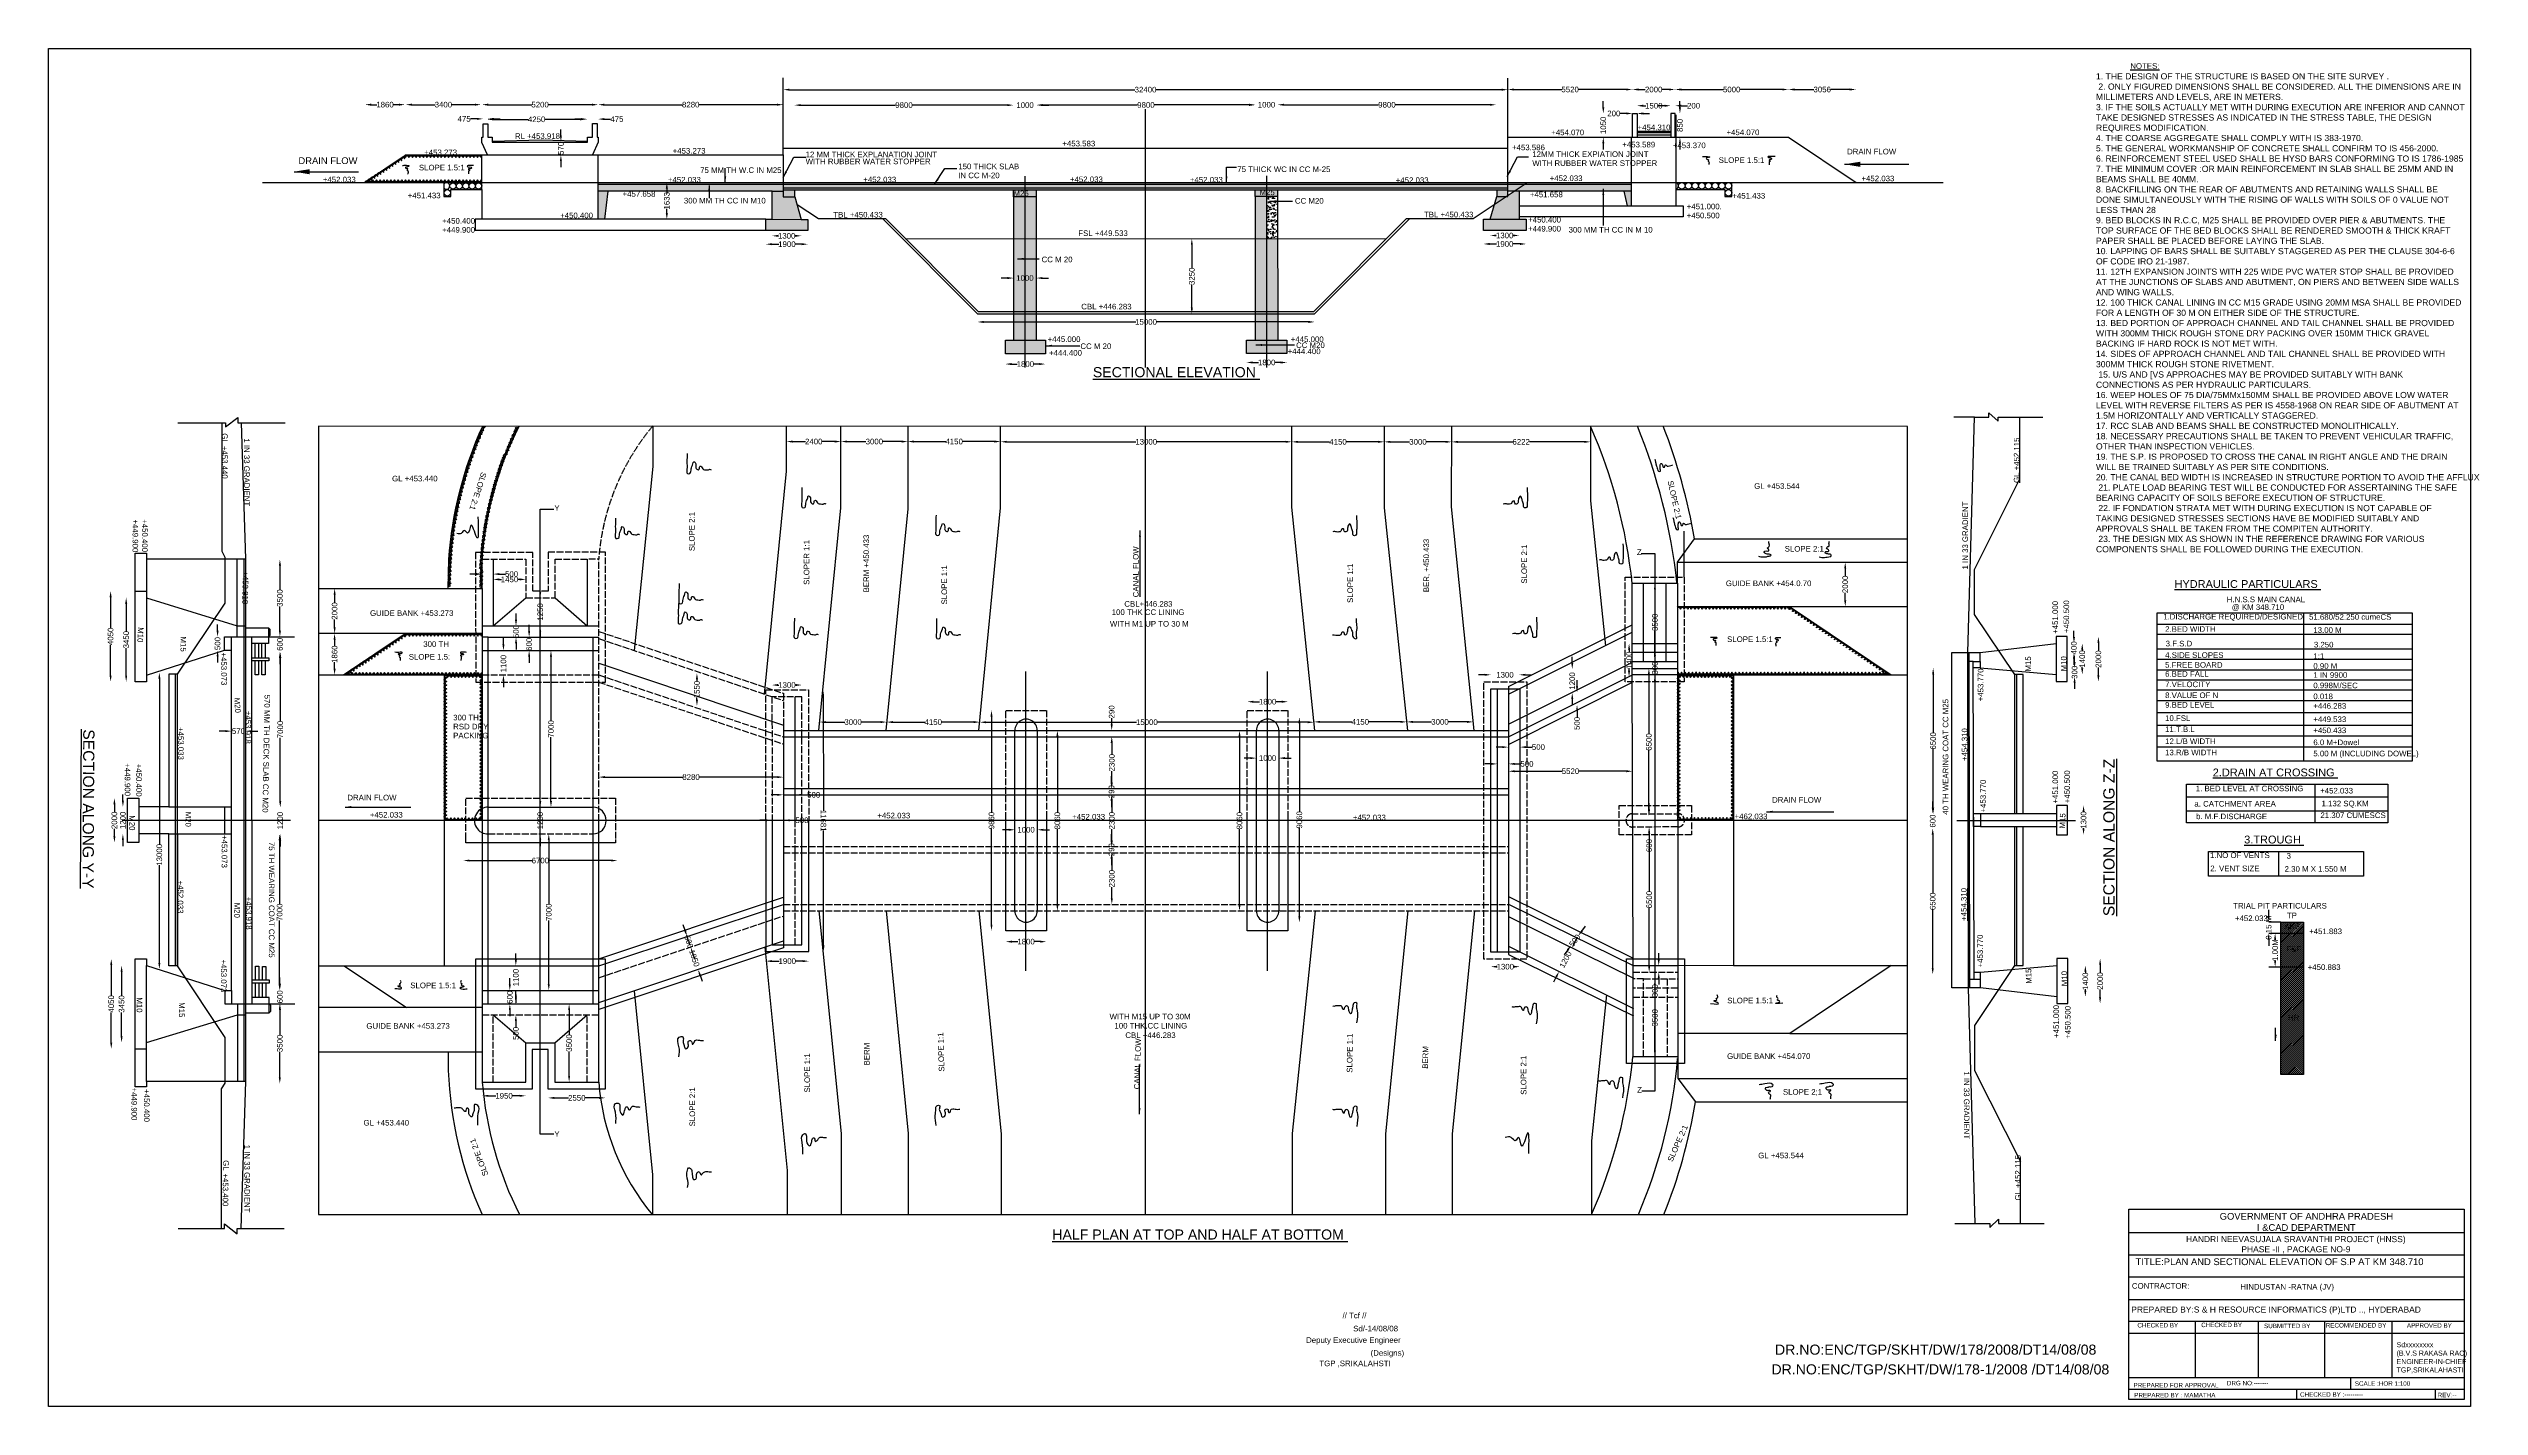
# Model space of a CAD drawing. Header units: millimetres. Extents: x 2030163 to 2138492, y 45478603 to 45539155.
import ezdxf

# ---------------------------------------------------------------- set-up
doc = ezdxf.new("R2010")
doc.units = ezdxf.units.MM
doc.header["$MEASUREMENT"] = 0
doc.linetypes.add('ACAD_ISO02W100', pattern=[15, 12, -3])
doc.layers.add('DRAWING', color=2, linetype='Continuous')
doc.layers.add('TEXT', color=7, linetype='Continuous')
doc.styles.get("Standard").update_dxf_attribs({"font": 'arial.ttf', "height": 250})
doc.dimstyles.get("Standard").update_dxf_attribs({"dimtxt": 300, "dimasz": 275, "dimexe": 0.18, "dimexo": 0.0625, "dimgap": 0.09, "dimtad": 0, "dimdec": 0, "dimzin": 0, "dimdsep": 46, "dimtxsty": 'Standard', "dimcen": 0.09, "dimse1": 1, "dimse2": 1, "dimadec": 0, "dimazin": 0, "dimtfac": 1, "dimtdec": 0, "dimtofl": 0, "dimtmove": 0, "dimatfit": 3, "dimfxl": 1, "dimtolj": 1, "dimtzin": 0, "dimarcsym": 0})
pattern_1 = [(50, (0, 0), (358.6300913, -31.3760675), [37.5, -412.5]), (355, (0, 0), (-69.3756668, 376.0960669), [30, -330]), (100.4514, (29.9, -2.6), (289.2546909, 344.719771), [31.870095, -350.571056]), (46.1842, (0, 100), (533.6205243, -82.759507), [56.25, -618.75]), (96.6356, (44.47, 93.1), (467.331353, 487.0589355), [47.805144, -525.8565]), (351.1842, (0, 100), (467.3309726, 487.0593005), [45, -495]), (21, (50, 75), (298.453526, -201.3094453), [37.5, -412.5]), (326, (50, 75), (121.657666, 362.5750225), [30, -330]), (71.4514, (74.87, 58.22), (420.1113143, 161.2652484), [31.870095, -350.571056]), (37.5, (0, 0), (6.07992766, 166.4469269), [0, -326, 0, -335, 0, -331.25]), (7.5, (0, 0), (131.5347687, 197.20585594), [0, -191, 0, -318.5, 0, -126.25]), (327.5, (-111.5, 0), (266.9112181, -11.27743587), [0, -125, 0, -390, 0, -517.5]), (317.5, (-161.5, 0), (291.5930847, 50.0524912), [0, -162.5, 0, -259, 0, -367.5])]

# ---------------------------------------------------------------- blocks, each defined once
blk = doc.blocks.new('*D54')
at = {"layer": 'Defpoints', "color": 0, "transparency": 16777216}
for p in [(2046046, 45536654), (2046046, 45534394), (2044264, 45533185)]:
    blk.add_point(p, dxfattribs=at)
at = {"layer": 'TEXT', "color": 0, "lineweight": -2, "transparency": 16777216}
for p, q in [((2044539, 45536654), (2044794, 45536654)), ((2045771, 45536654), (2045516, 45536654))]:
    blk.add_line(p, q, dxfattribs=at)
at = {"layer": 'TEXT', "color": 0, "transparency": 16777216}
for points in [[(2044539, 45536699), (2044539, 45536608), (2044264, 45536654)], [(2045771, 45536699), (2045771, 45536608), (2046046, 45536654)]]:
    blk.add_solid(points, dxfattribs=at)
at = {"layer": 'TEXT', "color": 0, "transparency": 16777216, "insert": (2045155, 45536654), "char_height": 250, "attachment_point": 5}
blk.add_mtext('\\A1;1860', dxfattribs=at)
blk = doc.blocks.new('*D55')
at = {"layer": 'Defpoints', "color": 0, "transparency": 16777216}
for p in [(2049437, 45536654), (2046077, 45534415), (2049437, 45534412)]:
    blk.add_point(p, dxfattribs=at)
at = {"layer": 'TEXT', "color": 0, "lineweight": -2, "transparency": 16777216}
for p, q in [((2046352, 45536654), (2047384, 45536654)), ((2049162, 45536654), (2048130, 45536654))]:
    blk.add_line(p, q, dxfattribs=at)
at = {"layer": 'TEXT', "color": 0, "transparency": 16777216}
for points in [[(2046352, 45536699), (2046352, 45536608), (2046077, 45536654)], [(2049162, 45536699), (2049162, 45536608), (2049437, 45536654)]]:
    blk.add_solid(points, dxfattribs=at)
at = {"layer": 'TEXT', "color": 0, "transparency": 16777216, "insert": (2047757, 45536654), "char_height": 250, "attachment_point": 5}
blk.add_mtext('\\A1;3400', dxfattribs=at)
blk = doc.blocks.new('*D56')
at = {"layer": 'Defpoints', "color": 0, "transparency": 16777216}
for p in [(2049527, 45535801), (2049730, 45536020), (2049730, 45535801)]:
    blk.add_point(p, dxfattribs=at)
at = {"layer": 'TEXT', "color": 0, "lineweight": -2, "transparency": 16777216}
for p, q in [((2049252, 45536020), (2048963, 45536020)), ((2050005, 45536020), (2050280, 45536020))]:
    blk.add_line(p, q, dxfattribs=at)
at = {"layer": 'TEXT', "color": 0, "transparency": 16777216}
for points in [[(2049252, 45536066), (2049252, 45535974), (2049527, 45536020)], [(2050005, 45536066), (2050005, 45535974), (2049730, 45536020)]]:
    blk.add_solid(points, dxfattribs=at)
at = {"layer": 'TEXT', "color": 0, "transparency": 16777216, "insert": (2048681, 45536020), "char_height": 250, "attachment_point": 5}
blk.add_mtext('\\A1;475', dxfattribs=at)
blk = doc.blocks.new('*D57')
at = {"layer": 'Defpoints', "color": 0, "transparency": 16777216}
for p in [(2054655, 45536654), (2049477, 45534415), (2054655, 45534415)]:
    blk.add_point(p, dxfattribs=at)
at = {"layer": 'TEXT', "color": 0, "lineweight": -2, "transparency": 16777216}
for p, q in [((2049752, 45536654), (2051693, 45536654)), ((2054380, 45536654), (2052439, 45536654))]:
    blk.add_line(p, q, dxfattribs=at)
at = {"layer": 'TEXT', "color": 0, "transparency": 16777216}
for points in [[(2049752, 45536699), (2049752, 45536608), (2049477, 45536654)], [(2054380, 45536699), (2054380, 45536608), (2054655, 45536654)]]:
    blk.add_solid(points, dxfattribs=at)
at = {"layer": 'TEXT', "color": 0, "transparency": 16777216, "insert": (2052066, 45536654), "char_height": 250, "attachment_point": 5}
blk.add_mtext('\\A1;5200', dxfattribs=at)
blk = doc.blocks.new('*D58')
at = {"layer": 'Defpoints', "color": 0, "transparency": 16777216}
for p in [(2062902, 45536654), (2054655, 45534415), (2062902, 45534415)]:
    blk.add_point(p, dxfattribs=at)
at = {"layer": 'TEXT', "color": 0, "lineweight": -2, "transparency": 16777216}
for p, q in [((2054930, 45536654), (2058405, 45536654)), ((2062627, 45536654), (2059152, 45536654))]:
    blk.add_line(p, q, dxfattribs=at)
at = {"layer": 'TEXT', "color": 0, "transparency": 16777216}
for points in [[(2054930, 45536699), (2054930, 45536608), (2054655, 45536654)], [(2062627, 45536699), (2062627, 45536608), (2062902, 45536654)]]:
    blk.add_solid(points, dxfattribs=at)
at = {"layer": 'TEXT', "color": 0, "transparency": 16777216, "insert": (2058779, 45536654), "char_height": 250, "attachment_point": 5}
blk.add_mtext('\\A1;8280', dxfattribs=at)
blk = doc.blocks.new('*D59')
at = {"layer": 'Defpoints', "color": 0, "transparency": 16777216}
for p in [(2095194, 45537323), (2062902, 45534719), (2095194, 45534719)]:
    blk.add_point(p, dxfattribs=at)
at = {"layer": 'TEXT', "color": 0, "lineweight": -2, "transparency": 16777216}
for p, q in [((2063177, 45537323), (2078578, 45537323)), ((2094919, 45537323), (2079518, 45537323))]:
    blk.add_line(p, q, dxfattribs=at)
at = {"layer": 'TEXT', "color": 0, "transparency": 16777216}
for points in [[(2063177, 45537368), (2063177, 45537277), (2062902, 45537323)], [(2094919, 45537368), (2094919, 45537277), (2095194, 45537323)]]:
    blk.add_solid(points, dxfattribs=at)
at = {"layer": 'TEXT', "color": 0, "transparency": 16777216, "insert": (2079048, 45537323), "char_height": 250, "attachment_point": 5}
blk.add_mtext('\\A1;32400', dxfattribs=at)
blk = doc.blocks.new('*D60')
at = {"layer": 'Defpoints', "color": 0, "transparency": 16777216}
for p in [(2063405, 45536652), (2073161, 45536644), (2073161, 45536634)]:
    blk.add_point(p, dxfattribs=at)
at = {"layer": 'TEXT', "color": 0, "lineweight": -2, "transparency": 16777216}
for p, q in [((2063680, 45536634), (2067910, 45536634)), ((2072886, 45536634), (2068656, 45536634))]:
    blk.add_line(p, q, dxfattribs=at)
at = {"layer": 'TEXT', "color": 0, "transparency": 16777216}
for points in [[(2063680, 45536679), (2063680, 45536588), (2063405, 45536634)], [(2072886, 45536679), (2072886, 45536588), (2073161, 45536634)]]:
    blk.add_solid(points, dxfattribs=at)
at = {"layer": 'TEXT', "color": 0, "transparency": 16777216, "insert": (2068283, 45536634), "char_height": 250, "attachment_point": 5}
blk.add_mtext('\\A1;9800', dxfattribs=at)
blk = doc.blocks.new('*D61')
at = {"layer": 'Defpoints', "color": 0, "transparency": 16777216}
for p in [(2073161, 45536644), (2074195, 45536634), (2074195, 45536634)]:
    blk.add_point(p, dxfattribs=at)
at = {"layer": 'TEXT', "color": 0, "lineweight": -2, "transparency": 16777216}
for p, q in [((2072886, 45536634), (2072611, 45536634)), ((2074470, 45536634), (2074745, 45536634))]:
    blk.add_line(p, q, dxfattribs=at)
at = {"layer": 'TEXT', "color": 0, "transparency": 16777216}
for points in [[(2072886, 45536679), (2072886, 45536588), (2073161, 45536634)], [(2074470, 45536679), (2074470, 45536588), (2074195, 45536634)]]:
    blk.add_solid(points, dxfattribs=at)
at = {"layer": 'TEXT', "color": 0, "transparency": 16777216, "insert": (2073678, 45536634), "char_height": 250, "attachment_point": 5}
blk.add_mtext('\\A1;1000', dxfattribs=at)
blk = doc.blocks.new('*D62')
at = {"layer": 'Defpoints', "color": 0, "transparency": 16777216}
for p in [(2074195, 45536634), (2083935, 45536666), (2083935, 45536640)]:
    blk.add_point(p, dxfattribs=at)
at = {"layer": 'TEXT', "color": 0, "lineweight": -2, "transparency": 16777216}
for p, q in [((2074470, 45536640), (2078692, 45536640)), ((2083660, 45536640), (2079438, 45536640))]:
    blk.add_line(p, q, dxfattribs=at)
at = {"layer": 'TEXT', "color": 0, "transparency": 16777216}
for points in [[(2074470, 45536686), (2074470, 45536594), (2074195, 45536640)], [(2083660, 45536686), (2083660, 45536594), (2083935, 45536640)]]:
    blk.add_solid(points, dxfattribs=at)
at = {"layer": 'TEXT', "color": 0, "transparency": 16777216, "insert": (2079065, 45536640), "char_height": 250, "attachment_point": 5}
blk.add_mtext('\\A1;9800', dxfattribs=at)
blk = doc.blocks.new('*D63')
at = {"layer": 'Defpoints', "color": 0, "transparency": 16777216}
for p in [(2083935, 45536640), (2084943, 45536650), (2084943, 45536640)]:
    blk.add_point(p, dxfattribs=at)
at = {"layer": 'TEXT', "color": 0, "lineweight": -2, "transparency": 16777216}
for p, q in [((2083660, 45536650), (2083385, 45536650)), ((2085218, 45536650), (2085493, 45536650))]:
    blk.add_line(p, q, dxfattribs=at)
at = {"layer": 'TEXT', "color": 0, "transparency": 16777216}
for points in [[(2083660, 45536696), (2083660, 45536604), (2083935, 45536650)], [(2085218, 45536696), (2085218, 45536604), (2084943, 45536650)]]:
    blk.add_solid(points, dxfattribs=at)
at = {"layer": 'TEXT', "color": 0, "transparency": 16777216, "insert": (2084439, 45536650), "char_height": 250, "attachment_point": 5}
blk.add_mtext('\\A1;1000', dxfattribs=at)
blk = doc.blocks.new('*D64')
at = {"layer": 'Defpoints', "color": 0, "transparency": 16777216}
for p in [(2084943, 45536650), (2094669, 45536650), (2094669, 45536649)]:
    blk.add_point(p, dxfattribs=at)
at = {"layer": 'TEXT', "color": 0, "lineweight": -2, "transparency": 16777216}
for p, q in [((2085218, 45536649), (2089433, 45536649)), ((2094394, 45536649), (2090179, 45536649))]:
    blk.add_line(p, q, dxfattribs=at)
at = {"layer": 'TEXT', "color": 0, "transparency": 16777216}
for points in [[(2085218, 45536695), (2085218, 45536604), (2084943, 45536649)], [(2094394, 45536695), (2094394, 45536604), (2094669, 45536649)]]:
    blk.add_solid(points, dxfattribs=at)
at = {"layer": 'TEXT', "color": 0, "transparency": 16777216, "insert": (2089806, 45536649), "char_height": 250, "attachment_point": 5}
blk.add_mtext('\\A1;9800', dxfattribs=at)
blk = doc.blocks.new('*D65')
at = {"layer": 'Defpoints', "color": 0, "transparency": 16777216}
for p in [(2100746, 45536261), (2099449, 45535200), (2100746, 45535200)]:
    blk.add_point(p, dxfattribs=at)
at = {"layer": 'TEXT', "color": 0, "lineweight": -2, "transparency": 16777216}
for p, q in [((2099449, 45536536), (2099449, 45536811)), ((2099449, 45534925), (2099449, 45534650))]:
    blk.add_line(p, q, dxfattribs=at)
at = {"layer": 'TEXT', "color": 0, "transparency": 16777216}
for points in [[(2099403, 45536536), (2099495, 45536536), (2099449, 45536261)], [(2099403, 45534925), (2099495, 45534925), (2099449, 45535200)]]:
    blk.add_solid(points, dxfattribs=at)
at = {"layer": 'TEXT', "color": 0, "transparency": 16777216, "insert": (2099449, 45535730), "char_height": 250, "attachment_point": 5, "rotation": 90}
blk.add_mtext('\\A1;1050', dxfattribs=at)
blk = doc.blocks.new('*D66')
at = {"layer": 'Defpoints', "color": 0, "transparency": 16777216}
for p in [(2100746, 45536261), (2100951, 45536261), (2100951, 45536261)]:
    blk.add_point(p, dxfattribs=at)
at = {"layer": 'TEXT', "color": 0, "lineweight": -2, "transparency": 16777216}
for p, q in [((2100471, 45536261), (2100196, 45536261)), ((2101226, 45536261), (2101501, 45536261))]:
    blk.add_line(p, q, dxfattribs=at)
at = {"layer": 'TEXT', "color": 0, "transparency": 16777216}
for points in [[(2100471, 45536307), (2100471, 45536215), (2100746, 45536261)], [(2101226, 45536307), (2101226, 45536215), (2100951, 45536261)]]:
    blk.add_solid(points, dxfattribs=at)
at = {"layer": 'TEXT', "color": 0, "transparency": 16777216, "insert": (2099918, 45536261), "char_height": 250, "attachment_point": 5}
blk.add_mtext('\\A1;200', dxfattribs=at)
blk = doc.blocks.new('*D67')
at = {"layer": 'Defpoints', "color": 0, "transparency": 16777216}
for p in [(2102451, 45536606), (2100951, 45535464), (2102451, 45535464)]:
    blk.add_point(p, dxfattribs=at)
at = {"layer": 'TEXT', "color": 0, "lineweight": -2, "transparency": 16777216}
for p, q in [((2101226, 45536606), (2101340, 45536606)), ((2102176, 45536606), (2102063, 45536606))]:
    blk.add_line(p, q, dxfattribs=at)
at = {"layer": 'TEXT', "color": 0, "transparency": 16777216}
for points in [[(2101226, 45536652), (2101226, 45536560), (2100951, 45536606)], [(2102176, 45536652), (2102176, 45536560), (2102451, 45536606)]]:
    blk.add_solid(points, dxfattribs=at)
at = {"layer": 'TEXT', "color": 0, "transparency": 16777216, "insert": (2101701, 45536606), "char_height": 250, "attachment_point": 5}
blk.add_mtext('\\A1;1500', dxfattribs=at)
blk = doc.blocks.new('*D68')
at = {"layer": 'Defpoints', "color": 0, "transparency": 16777216}
for p in [(2102451, 45536257), (2102645, 45536606), (2102645, 45536257)]:
    blk.add_point(p, dxfattribs=at)
at = {"layer": 'TEXT', "color": 0, "lineweight": -2, "transparency": 16777216}
for p, q in [((2102176, 45536606), (2101901, 45536606)), ((2102920, 45536606), (2103195, 45536606))]:
    blk.add_line(p, q, dxfattribs=at)
at = {"layer": 'TEXT', "color": 0, "transparency": 16777216}
for points in [[(2102176, 45536652), (2102176, 45536560), (2102451, 45536606)], [(2102920, 45536652), (2102920, 45536560), (2102645, 45536606)]]:
    blk.add_solid(points, dxfattribs=at)
at = {"layer": 'TEXT', "color": 0, "transparency": 16777216, "insert": (2103473, 45536606), "char_height": 250, "attachment_point": 5}
blk.add_mtext('\\A1;200', dxfattribs=at)
blk = doc.blocks.new('*D69')
at = {"layer": 'Defpoints', "color": 0, "transparency": 16777216}
for p in [(2102697, 45536257), (2102864, 45536257), (2102697, 45535200)]:
    blk.add_point(p, dxfattribs=at)
at = {"layer": 'TEXT', "color": 0, "lineweight": -2, "transparency": 16777216}
for p, q in [((2102864, 45536532), (2102864, 45536807)), ((2102864, 45534925), (2102864, 45534650))]:
    blk.add_line(p, q, dxfattribs=at)
at = {"layer": 'TEXT', "color": 0, "transparency": 16777216}
for points in [[(2102818, 45536532), (2102910, 45536532), (2102864, 45536257)], [(2102818, 45534925), (2102910, 45534925), (2102864, 45535200)]]:
    blk.add_solid(points, dxfattribs=at)
at = {"layer": 'TEXT', "color": 0, "transparency": 16777216, "insert": (2102864, 45535729), "char_height": 250, "attachment_point": 5, "rotation": 90}
blk.add_mtext('\\A1;850', dxfattribs=at)
blk = doc.blocks.new('*D70')
at = {"layer": 'Defpoints', "color": 0, "transparency": 16777216}
for p in [(2057680, 45533190), (2057714, 45531546), (2057714, 45531546)]:
    blk.add_point(p, dxfattribs=at)
at = {"layer": 'TEXT', "color": 0, "lineweight": -2, "transparency": 16777216}
for p, q in [((2057714, 45532915), (2057714, 45532729)), ((2057714, 45531821), (2057714, 45532006))]:
    blk.add_line(p, q, dxfattribs=at)
at = {"layer": 'TEXT', "color": 0, "transparency": 16777216}
for points in [[(2057668, 45532915), (2057760, 45532915), (2057714, 45533190)], [(2057668, 45531821), (2057760, 45531821), (2057714, 45531546)]]:
    blk.add_solid(points, dxfattribs=at)
at = {"layer": 'TEXT', "color": 0, "transparency": 16777216, "insert": (2057714, 45532368), "char_height": 250, "attachment_point": 5, "rotation": 90}
blk.add_mtext('\\A1;1633', dxfattribs=at)
blk = doc.blocks.new('*D71')
at = {"layer": 'Defpoints', "color": 0, "transparency": 16777216}
for p in [(2062405, 45531546), (2063708, 45531539), (2063708, 45530804)]:
    blk.add_point(p, dxfattribs=at)
at = {"layer": 'TEXT', "color": 0, "lineweight": -2, "transparency": 16777216}
for p, q in [((2062680, 45530804), (2062695, 45530804)), ((2063433, 45530804), (2063418, 45530804))]:
    blk.add_line(p, q, dxfattribs=at)
at = {"layer": 'TEXT', "color": 0, "transparency": 16777216}
for points in [[(2062680, 45530850), (2062680, 45530758), (2062405, 45530804)], [(2063433, 45530850), (2063433, 45530758), (2063708, 45530804)]]:
    blk.add_solid(points, dxfattribs=at)
at = {"layer": 'TEXT', "color": 0, "transparency": 16777216, "insert": (2063056, 45530804), "char_height": 250, "attachment_point": 5}
blk.add_mtext('\\A1;1300', dxfattribs=at)
blk = doc.blocks.new('*D72')
at = {"layer": 'Defpoints', "color": 0, "transparency": 16777216}
for p in [(2062125, 45531038), (2064004, 45531038), (2064004, 45530432)]:
    blk.add_point(p, dxfattribs=at)
at = {"layer": 'TEXT', "color": 0, "lineweight": -2, "transparency": 16777216}
for p, q in [((2062400, 45530432), (2062704, 45530432)), ((2063729, 45530432), (2063426, 45530432))]:
    blk.add_line(p, q, dxfattribs=at)
at = {"layer": 'TEXT', "color": 0, "transparency": 16777216}
for points in [[(2062400, 45530478), (2062400, 45530386), (2062125, 45530432)], [(2063729, 45530478), (2063729, 45530386), (2064004, 45530432)]]:
    blk.add_solid(points, dxfattribs=at)
at = {"layer": 'TEXT', "color": 0, "transparency": 16777216, "insert": (2063065, 45530432), "char_height": 250, "attachment_point": 5}
blk.add_mtext('\\A1;1900', dxfattribs=at)
blk = doc.blocks.new('*D73')
at = {"layer": 'Defpoints', "color": 0, "transparency": 16777216}
for p in [(2073169, 45528922), (2074176, 45528922), (2074176, 45528922)]:
    blk.add_point(p, dxfattribs=at)
at = {"layer": 'TEXT', "color": 0, "lineweight": -2, "transparency": 16777216}
for p, q in [((2072894, 45528922), (2072619, 45528922)), ((2074451, 45528922), (2074726, 45528922))]:
    blk.add_line(p, q, dxfattribs=at)
at = {"layer": 'TEXT', "color": 0, "transparency": 16777216}
for points in [[(2072894, 45528968), (2072894, 45528876), (2073169, 45528922)], [(2074451, 45528968), (2074451, 45528876), (2074176, 45528922)]]:
    blk.add_solid(points, dxfattribs=at)
at = {"layer": 'TEXT', "color": 0, "transparency": 16777216, "insert": (2073672, 45528922), "char_height": 250, "attachment_point": 5}
blk.add_mtext('\\A1;1000', dxfattribs=at)
blk = doc.blocks.new('*D74')
at = {"layer": 'Defpoints', "color": 0, "transparency": 16777216}
for p in [(2072801, 45525542), (2074584, 45525542), (2074584, 45525087)]:
    blk.add_point(p, dxfattribs=at)
at = {"layer": 'TEXT', "color": 0, "lineweight": -2, "transparency": 16777216}
for p, q in [((2073076, 45525087), (2073331, 45525087)), ((2074309, 45525087), (2074053, 45525087))]:
    blk.add_line(p, q, dxfattribs=at)
at = {"layer": 'TEXT', "color": 0, "transparency": 16777216}
for points in [[(2073076, 45525133), (2073076, 45525041), (2072801, 45525087)], [(2074309, 45525133), (2074309, 45525041), (2074584, 45525087)]]:
    blk.add_solid(points, dxfattribs=at)
at = {"layer": 'TEXT', "color": 0, "transparency": 16777216, "insert": (2073692, 45525087), "char_height": 250, "attachment_point": 5}
blk.add_mtext('\\A1;1800', dxfattribs=at)
blk = doc.blocks.new('*D75')
at = {"layer": 'Defpoints', "color": 0, "transparency": 16777216}
for p in [(2083544, 45525556), (2085351, 45525556), (2085351, 45525157)]:
    blk.add_point(p, dxfattribs=at)
at = {"layer": 'TEXT', "color": 0, "lineweight": -2, "transparency": 16777216}
for p, q in [((2083819, 45525157), (2084086, 45525157)), ((2085076, 45525157), (2084808, 45525157))]:
    blk.add_line(p, q, dxfattribs=at)
at = {"layer": 'TEXT', "color": 0, "transparency": 16777216}
for points in [[(2083819, 45525203), (2083819, 45525111), (2083544, 45525157)], [(2085076, 45525203), (2085076, 45525111), (2085351, 45525157)]]:
    blk.add_solid(points, dxfattribs=at)
at = {"layer": 'TEXT', "color": 0, "transparency": 16777216, "insert": (2084447, 45525157), "char_height": 250, "attachment_point": 5}
blk.add_mtext('\\A1;1800', dxfattribs=at)
blk = doc.blocks.new('*D76')
at = {"layer": 'Defpoints', "color": 0, "transparency": 16777216}
for p in [(2081111, 45530681), (2081111, 45527322), (2081111, 45527322)]:
    blk.add_point(p, dxfattribs=at)
at = {"layer": 'TEXT', "color": 0, "lineweight": -2, "transparency": 16777216}
for p, q in [((2081111, 45530406), (2081111, 45529374)), ((2081111, 45527597), (2081111, 45528628))]:
    blk.add_line(p, q, dxfattribs=at)
at = {"layer": 'TEXT', "color": 0, "transparency": 16777216}
for points in [[(2081065, 45530406), (2081157, 45530406), (2081111, 45530681)], [(2081065, 45527597), (2081157, 45527597), (2081111, 45527322)]]:
    blk.add_solid(points, dxfattribs=at)
at = {"layer": 'TEXT', "color": 0, "transparency": 16777216, "insert": (2081111, 45529001), "char_height": 250, "attachment_point": 5, "rotation": 90}
blk.add_mtext('\\A1;3250', dxfattribs=at)
blk = doc.blocks.new('*D77')
at = {"layer": 'Defpoints', "color": 0, "transparency": 16777216}
for p in [(2071556, 45527322), (2086584, 45527322), (2086584, 45526964)]:
    blk.add_point(p, dxfattribs=at)
at = {"layer": 'TEXT', "color": 0, "lineweight": -2, "transparency": 16777216}
for p, q in [((2071831, 45526964), (2078612, 45526964)), ((2086309, 45526964), (2079528, 45526964))]:
    blk.add_line(p, q, dxfattribs=at)
at = {"layer": 'TEXT', "color": 0, "transparency": 16777216}
for points in [[(2071831, 45527010), (2071831, 45526918), (2071556, 45526964)], [(2086309, 45527010), (2086309, 45526918), (2086584, 45526964)]]:
    blk.add_solid(points, dxfattribs=at)
at = {"layer": 'TEXT', "color": 0, "transparency": 16777216, "insert": (2079070, 45526964), "char_height": 250, "attachment_point": 5}
blk.add_mtext('\\A1;15000', dxfattribs=at)
blk = doc.blocks.new('*D78')
at = {"layer": 'Defpoints', "color": 0, "transparency": 16777216}
for p in [(2094412, 45531544), (2095697, 45531544), (2095697, 45530820)]:
    blk.add_point(p, dxfattribs=at)
at = {"layer": 'TEXT', "color": 0, "lineweight": -2, "transparency": 16777216}
for p, q in [((2094687, 45530820), (2094693, 45530820)), ((2095422, 45530820), (2095415, 45530820))]:
    blk.add_line(p, q, dxfattribs=at)
at = {"layer": 'TEXT', "color": 0, "transparency": 16777216}
for points in [[(2094687, 45530866), (2094687, 45530774), (2094412, 45530820)], [(2095422, 45530866), (2095422, 45530774), (2095697, 45530820)]]:
    blk.add_solid(points, dxfattribs=at)
at = {"layer": 'TEXT', "color": 0, "transparency": 16777216, "insert": (2095054, 45530820), "char_height": 250, "attachment_point": 5}
blk.add_mtext('\\A1;1300', dxfattribs=at)
blk = doc.blocks.new('*D79')
at = {"layer": 'Defpoints', "color": 0, "transparency": 16777216}
for p in [(2094104, 45531048), (2096009, 45531048), (2094104, 45530442)]:
    blk.add_point(p, dxfattribs=at)
at = {"layer": 'TEXT', "color": 0, "lineweight": -2, "transparency": 16777216}
for p, q in [((2094379, 45530442), (2094695, 45530442)), ((2095734, 45530442), (2095418, 45530442))]:
    blk.add_line(p, q, dxfattribs=at)
at = {"layer": 'TEXT', "color": 0, "transparency": 16777216}
for points in [[(2094379, 45530488), (2094379, 45530396), (2094104, 45530442)], [(2095734, 45530488), (2095734, 45530396), (2096009, 45530442)]]:
    blk.add_solid(points, dxfattribs=at)
at = {"layer": 'TEXT', "color": 0, "transparency": 16777216, "insert": (2095056, 45530442), "char_height": 250, "attachment_point": 5}
blk.add_mtext('\\A1;1900', dxfattribs=at)
blk = doc.blocks.new('*D80')
at = {"layer": 'Defpoints', "color": 0, "transparency": 16777216}
for p in [(2063049, 45521631), (2065475, 45521630), (2065475, 45521630)]:
    blk.add_point(p, dxfattribs=at)
at = {"layer": 'TEXT', "color": 0, "lineweight": -2, "transparency": 16777216}
for p, q in [((2063324, 45521630), (2063887, 45521630)), ((2065200, 45521630), (2064637, 45521630))]:
    blk.add_line(p, q, dxfattribs=at)
at = {"layer": 'TEXT', "color": 0, "transparency": 16777216}
for points in [[(2063324, 45521676), (2063324, 45521584), (2063049, 45521630)], [(2065200, 45521676), (2065200, 45521584), (2065475, 45521630)]]:
    blk.add_solid(points, dxfattribs=at)
at = {"layer": 'TEXT', "color": 0, "transparency": 16777216, "insert": (2064262, 45521630), "char_height": 250, "attachment_point": 5}
blk.add_mtext('\\A1;2400', dxfattribs=at)
blk = doc.blocks.new('*D81')
at = {"layer": 'Defpoints', "color": 0, "transparency": 16777216}
for p in [(2065475, 45521630), (2068450, 45521630), (2068450, 45521630)]:
    blk.add_point(p, dxfattribs=at)
at = {"layer": 'TEXT', "color": 0, "lineweight": -2, "transparency": 16777216}
for p, q in [((2065750, 45521630), (2066590, 45521630)), ((2068175, 45521630), (2067336, 45521630))]:
    blk.add_line(p, q, dxfattribs=at)
at = {"layer": 'TEXT', "color": 0, "transparency": 16777216}
for points in [[(2065750, 45521676), (2065750, 45521584), (2065475, 45521630)], [(2068175, 45521676), (2068175, 45521584), (2068450, 45521630)]]:
    blk.add_solid(points, dxfattribs=at)
at = {"layer": 'TEXT', "color": 0, "transparency": 16777216, "insert": (2066963, 45521630), "char_height": 250, "attachment_point": 5}
blk.add_mtext('\\A1;3000', dxfattribs=at)
blk = doc.blocks.new('*D82')
at = {"layer": 'Defpoints', "color": 0, "transparency": 16777216}
for p in [(2068450, 45521630), (2072591, 45521630), (2072591, 45521630)]:
    blk.add_point(p, dxfattribs=at)
at = {"layer": 'TEXT', "color": 0, "lineweight": -2, "transparency": 16777216}
for p, q in [((2068725, 45521630), (2070142, 45521630)), ((2072316, 45521630), (2070898, 45521630))]:
    blk.add_line(p, q, dxfattribs=at)
at = {"layer": 'TEXT', "color": 0, "transparency": 16777216}
for points in [[(2068725, 45521676), (2068725, 45521584), (2068450, 45521630)], [(2072316, 45521676), (2072316, 45521584), (2072591, 45521630)]]:
    blk.add_solid(points, dxfattribs=at)
at = {"layer": 'TEXT', "color": 0, "transparency": 16777216, "insert": (2070520, 45521630), "char_height": 250, "attachment_point": 5}
blk.add_mtext('\\A1;4150', dxfattribs=at)
blk = doc.blocks.new('*D83')
at = {"layer": 'Defpoints', "color": 0, "transparency": 16777216}
for p in [(2072591, 45521630), (2085567, 45521628), (2085567, 45521620)]:
    blk.add_point(p, dxfattribs=at)
at = {"layer": 'TEXT', "color": 0, "lineweight": -2, "transparency": 16777216}
for p, q in [((2072866, 45521620), (2078620, 45521620)), ((2085292, 45521620), (2079537, 45521620))]:
    blk.add_line(p, q, dxfattribs=at)
at = {"layer": 'TEXT', "color": 0, "transparency": 16777216}
for points in [[(2072866, 45521666), (2072866, 45521574), (2072591, 45521620)], [(2085292, 45521666), (2085292, 45521574), (2085567, 45521620)]]:
    blk.add_solid(points, dxfattribs=at)
at = {"layer": 'TEXT', "color": 0, "transparency": 16777216, "insert": (2079079, 45521620), "char_height": 250, "attachment_point": 5}
blk.add_mtext('\\A1;13000', dxfattribs=at)
blk = doc.blocks.new('*D84')
at = {"layer": 'Defpoints', "color": 0, "transparency": 16777216}
for p in [(2085567, 45521617), (2089686, 45521618), (2089686, 45521617)]:
    blk.add_point(p, dxfattribs=at)
at = {"layer": 'TEXT', "color": 0, "lineweight": -2, "transparency": 16777216}
for p, q in [((2085842, 45521618), (2087248, 45521618)), ((2089411, 45521618), (2088004, 45521618))]:
    blk.add_line(p, q, dxfattribs=at)
at = {"layer": 'TEXT', "color": 0, "transparency": 16777216}
for points in [[(2085842, 45521664), (2085842, 45521572), (2085567, 45521618)], [(2089411, 45521664), (2089411, 45521572), (2089686, 45521618)]]:
    blk.add_solid(points, dxfattribs=at)
at = {"layer": 'TEXT', "color": 0, "transparency": 16777216, "insert": (2087626, 45521618), "char_height": 250, "attachment_point": 5}
blk.add_mtext('\\A1;4150', dxfattribs=at)
blk = doc.blocks.new('*D85')
at = {"layer": 'Defpoints', "color": 0, "transparency": 16777216}
for p in [(2089686, 45521618), (2092691, 45521618), (2092691, 45521617)]:
    blk.add_point(p, dxfattribs=at)
at = {"layer": 'TEXT', "color": 0, "lineweight": -2, "transparency": 16777216}
for p, q in [((2089961, 45521617), (2090816, 45521617)), ((2092416, 45521617), (2091561, 45521617))]:
    blk.add_line(p, q, dxfattribs=at)
at = {"layer": 'TEXT', "color": 0, "transparency": 16777216}
for points in [[(2089961, 45521663), (2089961, 45521571), (2089686, 45521617)], [(2092416, 45521663), (2092416, 45521571), (2092691, 45521617)]]:
    blk.add_solid(points, dxfattribs=at)
at = {"layer": 'TEXT', "color": 0, "transparency": 16777216, "insert": (2091189, 45521617), "char_height": 250, "attachment_point": 5}
blk.add_mtext('\\A1;3000', dxfattribs=at)
blk = doc.blocks.new('*D86')
at = {"layer": 'Defpoints', "color": 0, "transparency": 16777216}
for p in [(2092691, 45521618), (2098883, 45521618), (2098883, 45521617)]:
    blk.add_point(p, dxfattribs=at)
at = {"layer": 'TEXT', "color": 0, "lineweight": -2, "transparency": 16777216}
for p, q in [((2092966, 45521617), (2095414, 45521617)), ((2098608, 45521617), (2096160, 45521617))]:
    blk.add_line(p, q, dxfattribs=at)
at = {"layer": 'TEXT', "color": 0, "transparency": 16777216}
for points in [[(2092966, 45521663), (2092966, 45521571), (2092691, 45521617)], [(2098608, 45521663), (2098608, 45521571), (2098883, 45521617)]]:
    blk.add_solid(points, dxfattribs=at)
at = {"layer": 'TEXT', "color": 0, "transparency": 16777216, "insert": (2095787, 45521617), "char_height": 250, "attachment_point": 5}
blk.add_mtext('\\A1;6222', dxfattribs=at)
blk = doc.blocks.new('*D87')
at = {"layer": 'Defpoints', "color": 0, "transparency": 16777216}
for p in [(2101749, 45515318), (2101749, 45511827), (2101749, 45511827)]:
    blk.add_point(p, dxfattribs=at)
at = {"layer": 'TEXT', "color": 0, "lineweight": -2, "transparency": 16777216}
for p, q in [((2101749, 45515043), (2101749, 45513945)), ((2101749, 45512102), (2101749, 45513199))]:
    blk.add_line(p, q, dxfattribs=at)
at = {"layer": 'TEXT', "color": 0, "transparency": 16777216}
for points in [[(2101703, 45515043), (2101795, 45515043), (2101749, 45515318)], [(2101703, 45512102), (2101795, 45512102), (2101749, 45511827)]]:
    blk.add_solid(points, dxfattribs=at)
at = {"layer": 'TEXT', "color": 0, "transparency": 16777216, "insert": (2101749, 45513572), "char_height": 250, "attachment_point": 5, "rotation": 90}
blk.add_mtext('\\A1;3500', dxfattribs=at)
blk = doc.blocks.new('*D88')
at = {"layer": 'Defpoints', "color": 0, "transparency": 16777216}
for p in [(2101743, 45511827), (2101749, 45511231), (2101749, 45511231)]:
    blk.add_point(p, dxfattribs=at)
at = {"layer": 'TEXT', "color": 0, "lineweight": -2, "transparency": 16777216}
for p, q in [((2101749, 45512102), (2101749, 45512377)), ((2101749, 45510956), (2101749, 45510681))]:
    blk.add_line(p, q, dxfattribs=at)
at = {"layer": 'TEXT', "color": 0, "transparency": 16777216}
for points in [[(2101703, 45512102), (2101795, 45512102), (2101749, 45511827)], [(2101703, 45510956), (2101795, 45510956), (2101749, 45511231)]]:
    blk.add_solid(points, dxfattribs=at)
at = {"layer": 'TEXT', "color": 0, "transparency": 16777216, "insert": (2101749, 45511529), "char_height": 250, "attachment_point": 5, "rotation": 90}
blk.add_mtext('\\A1;300', dxfattribs=at)
blk = doc.blocks.new('*D89')
at = {"layer": 'Defpoints', "color": 0, "transparency": 16777216}
for p in [(2100507, 45512625), (2100544, 45511132), (2100597, 45511132)]:
    blk.add_point(p, dxfattribs=at)
at = {"layer": 'TEXT', "color": 0, "lineweight": -2, "transparency": 16777216}
for p, q in [((2100597, 45512350), (2100597, 45512240)), ((2100597, 45511407), (2100597, 45511518))]:
    blk.add_line(p, q, dxfattribs=at)
at = {"layer": 'TEXT', "color": 0, "transparency": 16777216}
for points in [[(2100551, 45512350), (2100643, 45512350), (2100597, 45512625)], [(2100551, 45511407), (2100643, 45511407), (2100597, 45511132)]]:
    blk.add_solid(points, dxfattribs=at)
at = {"layer": 'TEXT', "color": 0, "transparency": 16777216, "insert": (2100597, 45511879), "char_height": 250, "attachment_point": 5, "rotation": 90}
blk.add_mtext('\\A1;1400', dxfattribs=at)
blk = doc.blocks.new('*D90')
at = {"layer": 'Defpoints', "color": 0, "transparency": 16777216}
for p in [(2095698, 45511229), (2094433, 45510599), (2095698, 45510599)]:
    blk.add_point(p, dxfattribs=at)
at = {"layer": 'TEXT', "color": 0, "lineweight": -2, "transparency": 16777216}
for p, q in [((2094158, 45511229), (2093883, 45511229)), ((2095973, 45511229), (2096248, 45511229))]:
    blk.add_line(p, q, dxfattribs=at)
at = {"layer": 'TEXT', "color": 0, "transparency": 16777216}
for points in [[(2094158, 45511275), (2094158, 45511183), (2094433, 45511229)], [(2095973, 45511275), (2095973, 45511183), (2095698, 45511229)]]:
    blk.add_solid(points, dxfattribs=at)
at = {"layer": 'TEXT', "color": 0, "transparency": 16777216, "insert": (2095066, 45511229), "char_height": 250, "attachment_point": 5}
blk.add_mtext('\\A1;1300', dxfattribs=at)
blk = doc.blocks.new('*D91')
at = {"layer": 'Defpoints', "color": 0, "transparency": 16777216}
for p in [(2097480, 45511484), (2098064, 45510426), (2098145, 45510426)]:
    blk.add_point(p, dxfattribs=at)
at = {"layer": 'TEXT', "color": 0, "lineweight": -2, "transparency": 16777216}
for p, q in [((2098064, 45511759), (2098064, 45512034)), ((2098064, 45510151), (2098064, 45509876))]:
    blk.add_line(p, q, dxfattribs=at)
at = {"layer": 'TEXT', "color": 0, "transparency": 16777216}
for points in [[(2098018, 45511759), (2098110, 45511759), (2098064, 45511484)], [(2098018, 45510151), (2098110, 45510151), (2098064, 45510426)]]:
    blk.add_solid(points, dxfattribs=at)
at = {"layer": 'TEXT', "color": 0, "transparency": 16777216, "insert": (2098064, 45510955), "char_height": 250, "attachment_point": 5, "rotation": 90}
blk.add_mtext('\\A1;1200', dxfattribs=at)
blk = doc.blocks.new('*D92')
at = {"layer": 'Defpoints', "color": 0, "transparency": 16777216}
for p in [(2098058, 45510437), (2098139, 45509888), (2098278, 45509888)]:
    blk.add_point(p, dxfattribs=at)
at = {"layer": 'TEXT', "color": 0, "lineweight": -2, "transparency": 16777216}
for p, q in [((2098278, 45510712), (2098278, 45510987)), ((2098278, 45509613), (2098278, 45509338))]:
    blk.add_line(p, q, dxfattribs=at)
at = {"layer": 'TEXT', "color": 0, "transparency": 16777216}
for points in [[(2098232, 45510712), (2098324, 45510712), (2098278, 45510437)], [(2098232, 45509613), (2098324, 45509613), (2098278, 45509888)]]:
    blk.add_solid(points, dxfattribs=at)
at = {"layer": 'TEXT', "color": 0, "transparency": 16777216, "insert": (2098278, 45509062), "char_height": 250, "attachment_point": 5, "rotation": 90}
blk.add_mtext('\\A1;500', dxfattribs=at)
blk = doc.blocks.new('*D93')
at = {"layer": 'Defpoints', "color": 0, "transparency": 16777216}
for p in [(2095221, 45508005), (2095730, 45508005), (2095730, 45508005)]:
    blk.add_point(p, dxfattribs=at)
at = {"layer": 'TEXT', "color": 0, "lineweight": -2, "transparency": 16777216}
for p, q in [((2094946, 45508005), (2094671, 45508005)), ((2096005, 45508005), (2096280, 45508005))]:
    blk.add_line(p, q, dxfattribs=at)
at = {"layer": 'TEXT', "color": 0, "transparency": 16777216}
for points in [[(2094946, 45508050), (2094946, 45507959), (2095221, 45508005)], [(2096005, 45508050), (2096005, 45507959), (2095730, 45508005)]]:
    blk.add_solid(points, dxfattribs=at)
at = {"layer": 'TEXT', "color": 0, "transparency": 16777216, "insert": (2096556, 45508005), "char_height": 250, "attachment_point": 5}
blk.add_mtext('\\A1;500', dxfattribs=at)
blk = doc.blocks.new('*D94')
at = {"layer": 'Defpoints', "color": 0, "transparency": 16777216}
for p in [(2094724, 45507255), (2095221, 45507255), (2095221, 45507255)]:
    blk.add_point(p, dxfattribs=at)
at = {"layer": 'TEXT', "color": 0, "lineweight": -2, "transparency": 16777216}
for p, q in [((2094449, 45507255), (2094174, 45507255)), ((2095496, 45507255), (2095771, 45507255))]:
    blk.add_line(p, q, dxfattribs=at)
at = {"layer": 'TEXT', "color": 0, "transparency": 16777216}
for points in [[(2094449, 45507301), (2094449, 45507209), (2094724, 45507255)], [(2095496, 45507301), (2095496, 45507209), (2095221, 45507255)]]:
    blk.add_solid(points, dxfattribs=at)
at = {"layer": 'TEXT', "color": 0, "transparency": 16777216, "insert": (2096047, 45507255), "char_height": 250, "attachment_point": 5}
blk.add_mtext('\\A1;500', dxfattribs=at)
blk = doc.blocks.new('*D95')
at = {"layer": 'Defpoints', "color": 0, "transparency": 16777216}
for p in [(2095221, 45506910), (2100751, 45506928), (2100751, 45506928)]:
    blk.add_point(p, dxfattribs=at)
at = {"layer": 'TEXT', "color": 0, "lineweight": -2, "transparency": 16777216}
for p, q in [((2095496, 45506928), (2097613, 45506928)), ((2100476, 45506928), (2098359, 45506928))]:
    blk.add_line(p, q, dxfattribs=at)
at = {"layer": 'TEXT', "color": 0, "transparency": 16777216}
for points in [[(2095496, 45506974), (2095496, 45506882), (2095221, 45506928)], [(2100476, 45506974), (2100476, 45506882), (2100751, 45506928)]]:
    blk.add_solid(points, dxfattribs=at)
at = {"layer": 'TEXT', "color": 0, "transparency": 16777216, "insert": (2097986, 45506928), "char_height": 250, "attachment_point": 5}
blk.add_mtext('\\A1;5520', dxfattribs=at)
blk = doc.blocks.new('*D96')
at = {"layer": 'Defpoints', "color": 0, "transparency": 16777216}
for p in [(2083580, 45509644), (2085394, 45510029), (2085394, 45509644)]:
    blk.add_point(p, dxfattribs=at)
at = {"layer": 'TEXT', "color": 0, "lineweight": -2, "transparency": 16777216}
for p, q in [((2083855, 45510029), (2084126, 45510029)), ((2085119, 45510029), (2084849, 45510029))]:
    blk.add_line(p, q, dxfattribs=at)
at = {"layer": 'TEXT', "color": 0, "transparency": 16777216}
for points in [[(2083855, 45510075), (2083855, 45509983), (2083580, 45510029)], [(2085119, 45510075), (2085119, 45509983), (2085394, 45510029)]]:
    blk.add_solid(points, dxfattribs=at)
at = {"layer": 'TEXT', "color": 0, "transparency": 16777216, "insert": (2084487, 45510029), "char_height": 250, "attachment_point": 5}
blk.add_mtext('\\A1;1800', dxfattribs=at)
blk = doc.blocks.new('*D97')
at = {"layer": 'Defpoints', "color": 0, "transparency": 16777216}
for p in [(2083988, 45507514), (2084987, 45507514), (2084987, 45507514)]:
    blk.add_point(p, dxfattribs=at)
at = {"layer": 'TEXT', "color": 0, "lineweight": -2, "transparency": 16777216}
for p, q in [((2083713, 45507514), (2083438, 45507514)), ((2085262, 45507514), (2085537, 45507514))]:
    blk.add_line(p, q, dxfattribs=at)
at = {"layer": 'TEXT', "color": 0, "transparency": 16777216}
for points in [[(2083713, 45507560), (2083713, 45507468), (2083988, 45507514)], [(2085262, 45507560), (2085262, 45507468), (2084987, 45507514)]]:
    blk.add_solid(points, dxfattribs=at)
at = {"layer": 'TEXT', "color": 0, "transparency": 16777216, "insert": (2084487, 45507514), "char_height": 250, "attachment_point": 5}
blk.add_mtext('\\A1;1000', dxfattribs=at)
blk = doc.blocks.new('*D98')
at = {"layer": 'Defpoints', "color": 0, "transparency": 16777216}
for p in [(2062400, 45510244), (2063731, 45510773), (2063731, 45510244)]:
    blk.add_point(p, dxfattribs=at)
at = {"layer": 'TEXT', "color": 0, "lineweight": -2, "transparency": 16777216}
for p, q in [((2062675, 45510773), (2062704, 45510773)), ((2063456, 45510773), (2063427, 45510773))]:
    blk.add_line(p, q, dxfattribs=at)
at = {"layer": 'TEXT', "color": 0, "transparency": 16777216}
for points in [[(2062675, 45510819), (2062675, 45510727), (2062400, 45510773)], [(2063456, 45510819), (2063456, 45510727), (2063731, 45510773)]]:
    blk.add_solid(points, dxfattribs=at)
at = {"layer": 'TEXT', "color": 0, "transparency": 16777216, "insert": (2063066, 45510773), "char_height": 250, "attachment_point": 5}
blk.add_mtext('\\A1;1300', dxfattribs=at)
blk = doc.blocks.new('*D99')
at = {"layer": 'Defpoints', "color": 0, "transparency": 16777216}
for p in [(2042908, 45513069), (2042908, 45513069), (2042908, 45511226)]:
    blk.add_point(p, dxfattribs=at)
at = {"layer": 'TEXT', "color": 0, "lineweight": -2, "transparency": 16777216}
for p, q in [((2042908, 45512794), (2042908, 45512509)), ((2042908, 45511501), (2042908, 45511786))]:
    blk.add_line(p, q, dxfattribs=at)
at = {"layer": 'TEXT', "color": 0, "transparency": 16777216}
for points in [[(2042862, 45512794), (2042954, 45512794), (2042908, 45513069)], [(2042862, 45511501), (2042954, 45511501), (2042908, 45511226)]]:
    blk.add_solid(points, dxfattribs=at)
at = {"layer": 'TEXT', "color": 0, "transparency": 16777216, "insert": (2042908, 45512148), "char_height": 250, "attachment_point": 5, "rotation": 90}
blk.add_mtext('\\A1;1860', dxfattribs=at)
blk = doc.blocks.new('*D100')
at = {"layer": 'Defpoints', "color": 0, "transparency": 16777216}
for p in [(2042909, 45515079), (2042947, 45515079), (2042908, 45513069)]:
    blk.add_point(p, dxfattribs=at)
at = {"layer": 'TEXT', "color": 0, "lineweight": -2, "transparency": 16777216}
for p, q in [((2042909, 45514804), (2042909, 45514449)), ((2042909, 45513344), (2042909, 45513699))]:
    blk.add_line(p, q, dxfattribs=at)
at = {"layer": 'TEXT', "color": 0, "transparency": 16777216}
for points in [[(2042863, 45514804), (2042954, 45514804), (2042909, 45515079)], [(2042863, 45513344), (2042954, 45513344), (2042909, 45513069)]]:
    blk.add_solid(points, dxfattribs=at)
at = {"layer": 'TEXT', "color": 0, "transparency": 16777216, "insert": (2042909, 45514074), "char_height": 250, "attachment_point": 5, "rotation": 90}
blk.add_mtext('\\A1;2000', dxfattribs=at)
blk = doc.blocks.new('*D101')
at = {"layer": 'Defpoints', "color": 0, "transparency": 16777216}
for p in [(2049490, 45515721), (2049971, 45515721), (2049971, 45515721)]:
    blk.add_point(p, dxfattribs=at)
at = {"layer": 'TEXT', "color": 0, "lineweight": -2, "transparency": 16777216}
for p, q in [((2049215, 45515721), (2048940, 45515721)), ((2050246, 45515721), (2050521, 45515721))]:
    blk.add_line(p, q, dxfattribs=at)
at = {"layer": 'TEXT', "color": 0, "transparency": 16777216}
for points in [[(2049215, 45515767), (2049215, 45515675), (2049490, 45515721)], [(2050246, 45515767), (2050246, 45515675), (2049971, 45515721)]]:
    blk.add_solid(points, dxfattribs=at)
at = {"layer": 'TEXT', "color": 0, "transparency": 16777216, "insert": (2050796, 45515721), "char_height": 250, "attachment_point": 5}
blk.add_mtext('\\A1;500', dxfattribs=at)
blk = doc.blocks.new('*D102')
at = {"layer": 'Defpoints', "color": 0, "transparency": 16777216}
for p in [(2051436, 45515483), (2051436, 45515483), (2049971, 45515453)]:
    blk.add_point(p, dxfattribs=at)
at = {"layer": 'TEXT', "color": 0, "lineweight": -2, "transparency": 16777216}
for p, q in [((2050246, 45515483), (2050342, 45515483)), ((2051161, 45515483), (2051064, 45515483))]:
    blk.add_line(p, q, dxfattribs=at)
at = {"layer": 'TEXT', "color": 0, "transparency": 16777216}
for points in [[(2050246, 45515529), (2050246, 45515438), (2049971, 45515483)], [(2051161, 45515529), (2051161, 45515438), (2051436, 45515483)]]:
    blk.add_solid(points, dxfattribs=at)
at = {"layer": 'TEXT', "color": 0, "transparency": 16777216, "insert": (2050703, 45515483), "char_height": 250, "attachment_point": 5}
blk.add_mtext('\\A1;1450', dxfattribs=at)
blk = doc.blocks.new('*D103')
at = {"layer": 'Defpoints', "color": 0, "transparency": 16777216}
for p in [(2052086, 45514658), (2052072, 45513407), (2052084, 45513407)]:
    blk.add_point(p, dxfattribs=at)
at = {"layer": 'TEXT', "color": 0, "lineweight": -2, "transparency": 16777216}
for p, q in [((2052072, 45514933), (2052072, 45515208)), ((2052072, 45513132), (2052072, 45512857))]:
    blk.add_line(p, q, dxfattribs=at)
at = {"layer": 'TEXT', "color": 0, "transparency": 16777216}
for points in [[(2052027, 45514933), (2052118, 45514933), (2052072, 45514658)], [(2052027, 45513132), (2052118, 45513132), (2052072, 45513407)]]:
    blk.add_solid(points, dxfattribs=at)
at = {"layer": 'TEXT', "color": 0, "transparency": 16777216, "insert": (2052072, 45514032), "char_height": 250, "attachment_point": 5, "rotation": 90}
blk.add_mtext('\\A1;1250', dxfattribs=at)
blk = doc.blocks.new('*D104')
at = {"layer": 'Defpoints', "color": 0, "transparency": 16777216}
for p in [(2051191, 45513407), (2050993, 45512907), (2051236, 45512907)]:
    blk.add_point(p, dxfattribs=at)
at = {"layer": 'TEXT', "color": 0, "lineweight": -2, "transparency": 16777216}
for p, q in [((2050993, 45513682), (2050993, 45513957)), ((2050993, 45512632), (2050993, 45512357))]:
    blk.add_line(p, q, dxfattribs=at)
at = {"layer": 'TEXT', "color": 0, "transparency": 16777216}
for points in [[(2050947, 45513682), (2051038, 45513682), (2050993, 45513407)], [(2050947, 45512632), (2051038, 45512632), (2050993, 45512907)]]:
    blk.add_solid(points, dxfattribs=at)
at = {"layer": 'TEXT', "color": 0, "transparency": 16777216, "insert": (2050993, 45513157), "char_height": 250, "attachment_point": 5, "rotation": 90}
blk.add_mtext('\\A1;500', dxfattribs=at)
blk = doc.blocks.new('*D105')
at = {"layer": 'Defpoints', "color": 0, "transparency": 16777216}
for p in [(2051172, 45512907), (2051172, 45512310), (2051577, 45512310)]:
    blk.add_point(p, dxfattribs=at)
at = {"layer": 'TEXT', "color": 0, "lineweight": -2, "transparency": 16777216}
for p, q in [((2051577, 45513182), (2051577, 45513457)), ((2051577, 45512035), (2051577, 45511760))]:
    blk.add_line(p, q, dxfattribs=at)
at = {"layer": 'TEXT', "color": 0, "transparency": 16777216}
for points in [[(2051532, 45513182), (2051623, 45513182), (2051577, 45512907)], [(2051532, 45512035), (2051623, 45512035), (2051577, 45512310)]]:
    blk.add_solid(points, dxfattribs=at)
at = {"layer": 'TEXT', "color": 0, "transparency": 16777216, "insert": (2051577, 45512588), "char_height": 250, "attachment_point": 5, "rotation": 90}
blk.add_mtext('\\A1;600', dxfattribs=at)
blk = doc.blocks.new('*D106')
at = {"layer": 'Defpoints', "color": 0, "transparency": 16777216}
for p in [(2051172, 45512310), (2050433, 45511226), (2051172, 45511226)]:
    blk.add_point(p, dxfattribs=at)
at = {"layer": 'TEXT', "color": 0, "lineweight": -2, "transparency": 16777216}
for p, q in [((2050433, 45512585), (2050433, 45512860)), ((2050433, 45510951), (2050433, 45510676))]:
    blk.add_line(p, q, dxfattribs=at)
at = {"layer": 'TEXT', "color": 0, "transparency": 16777216}
for points in [[(2050387, 45512585), (2050478, 45512585), (2050433, 45512310)], [(2050387, 45510951), (2050478, 45510951), (2050433, 45511226)]]:
    blk.add_solid(points, dxfattribs=at)
at = {"layer": 'TEXT', "color": 0, "transparency": 16777216, "insert": (2050433, 45511729), "char_height": 250, "attachment_point": 5, "rotation": 90}
blk.add_mtext('\\A1;1100', dxfattribs=at)
blk = doc.blocks.new('*D107')
at = {"layer": 'Defpoints', "color": 0, "transparency": 16777216}
for p in [(2052348, 45512310), (2052348, 45505323), (2052551, 45505323)]:
    blk.add_point(p, dxfattribs=at)
at = {"layer": 'TEXT', "color": 0, "lineweight": -2, "transparency": 16777216}
for p, q in [((2052551, 45512035), (2052551, 45509188)), ((2052551, 45505598), (2052551, 45508444))]:
    blk.add_line(p, q, dxfattribs=at)
at = {"layer": 'TEXT', "color": 0, "transparency": 16777216}
for points in [[(2052505, 45512035), (2052596, 45512035), (2052551, 45512310)], [(2052505, 45505598), (2052596, 45505598), (2052551, 45505323)]]:
    blk.add_solid(points, dxfattribs=at)
at = {"layer": 'TEXT', "color": 0, "transparency": 16777216, "insert": (2052551, 45508816), "char_height": 250, "attachment_point": 5, "rotation": 90}
blk.add_mtext('\\A1;7000', dxfattribs=at)
blk = doc.blocks.new('*D108')
at = {"layer": 'Defpoints', "color": 0, "transparency": 16777216}
for p in [(2052089, 45505323), (2052072, 45504133), (2052089, 45504133)]:
    blk.add_point(p, dxfattribs=at)
at = {"layer": 'TEXT', "color": 0, "lineweight": -2, "transparency": 16777216}
for p, q in [((2052072, 45505598), (2052072, 45505873)), ((2052072, 45503858), (2052072, 45503583))]:
    blk.add_line(p, q, dxfattribs=at)
at = {"layer": 'TEXT', "color": 0, "transparency": 16777216}
for points in [[(2052027, 45505598), (2052118, 45505598), (2052072, 45505323)], [(2052027, 45503858), (2052118, 45503858), (2052072, 45504133)]]:
    blk.add_solid(points, dxfattribs=at)
at = {"layer": 'TEXT', "color": 0, "transparency": 16777216, "insert": (2052072, 45504728), "char_height": 250, "attachment_point": 5, "rotation": 90}
blk.add_mtext('\\A1;1200', dxfattribs=at)
blk = doc.blocks.new('*D109')
at = {"layer": 'Defpoints', "color": 0, "transparency": 16777216}
for p in [(2048644, 45503063), (2055514, 45503063), (2055514, 45502945)]:
    blk.add_point(p, dxfattribs=at)
at = {"layer": 'TEXT', "color": 0, "lineweight": -2, "transparency": 16777216}
for p, q in [((2048919, 45502945), (2051705, 45502945)), ((2055239, 45502945), (2052452, 45502945))]:
    blk.add_line(p, q, dxfattribs=at)
at = {"layer": 'TEXT', "color": 0, "transparency": 16777216}
for points in [[(2048919, 45502991), (2048919, 45502900), (2048644, 45502945)], [(2055239, 45502991), (2055239, 45502900), (2055514, 45502945)]]:
    blk.add_solid(points, dxfattribs=at)
at = {"layer": 'TEXT', "color": 0, "transparency": 16777216, "insert": (2052079, 45502945), "char_height": 250, "attachment_point": 5}
blk.add_mtext('\\A1;6700', dxfattribs=at)
blk = doc.blocks.new('*D110')
at = {"layer": 'Defpoints', "color": 0, "transparency": 16777216}
for p in [(2054677, 45506667), (2062910, 45506667), (2062910, 45506667)]:
    blk.add_point(p, dxfattribs=at)
at = {"layer": 'TEXT', "color": 0, "lineweight": -2, "transparency": 16777216}
for p, q in [((2054952, 45506667), (2058420, 45506667)), ((2062635, 45506667), (2059167, 45506667))]:
    blk.add_line(p, q, dxfattribs=at)
at = {"layer": 'TEXT', "color": 0, "transparency": 16777216}
for points in [[(2054952, 45506713), (2054952, 45506622), (2054677, 45506667)], [(2062635, 45506713), (2062635, 45506622), (2062910, 45506667)]]:
    blk.add_solid(points, dxfattribs=at)
at = {"layer": 'TEXT', "color": 0, "transparency": 16777216, "insert": (2058793, 45506667), "char_height": 250, "attachment_point": 5}
blk.add_mtext('\\A1;8280', dxfattribs=at)
blk = doc.blocks.new('*D111')
at = {"layer": 'Defpoints', "color": 0, "transparency": 16777216}
for p in [(2072817, 45509644), (2072183, 45499815), (2072817, 45499815)]:
    blk.add_point(p, dxfattribs=at)
at = {"layer": 'TEXT', "color": 0, "lineweight": -2, "transparency": 16777216}
for p, q in [((2072183, 45509369), (2072183, 45505103)), ((2072183, 45500090), (2072183, 45504357))]:
    blk.add_line(p, q, dxfattribs=at)
at = {"layer": 'TEXT', "color": 0, "transparency": 16777216}
for points in [[(2072137, 45509369), (2072228, 45509369), (2072183, 45509644)], [(2072137, 45500090), (2072228, 45500090), (2072183, 45499815)]]:
    blk.add_solid(points, dxfattribs=at)
at = {"layer": 'TEXT', "color": 0, "transparency": 16777216, "insert": (2072183, 45504730), "char_height": 250, "attachment_point": 5, "rotation": 90}
blk.add_mtext('\\A1;9860', dxfattribs=at)
blk = doc.blocks.new('*D112')
at = {"layer": 'Defpoints', "color": 0, "transparency": 16777216}
for p in [(2073225, 45504318), (2074223, 45504318), (2074223, 45504318)]:
    blk.add_point(p, dxfattribs=at)
at = {"layer": 'TEXT', "color": 0, "lineweight": -2, "transparency": 16777216}
for p, q in [((2072950, 45504318), (2072675, 45504318)), ((2074498, 45504318), (2074773, 45504318))]:
    blk.add_line(p, q, dxfattribs=at)
at = {"layer": 'TEXT', "color": 0, "transparency": 16777216}
for points in [[(2072950, 45504364), (2072950, 45504272), (2073225, 45504318)], [(2074498, 45504364), (2074498, 45504272), (2074223, 45504318)]]:
    blk.add_solid(points, dxfattribs=at)
at = {"layer": 'TEXT', "color": 0, "transparency": 16777216, "insert": (2073724, 45504318), "char_height": 250, "attachment_point": 5}
blk.add_mtext('\\A1;1000', dxfattribs=at)
blk = doc.blocks.new('*D113')
at = {"layer": 'Defpoints', "color": 0, "transparency": 16777216}
for p in [(2072817, 45499815), (2074631, 45499815), (2074631, 45499329)]:
    blk.add_point(p, dxfattribs=at)
at = {"layer": 'TEXT', "color": 0, "lineweight": -2, "transparency": 16777216}
for p, q in [((2073092, 45499329), (2073363, 45499329)), ((2074356, 45499329), (2074085, 45499329))]:
    blk.add_line(p, q, dxfattribs=at)
at = {"layer": 'TEXT', "color": 0, "transparency": 16777216}
for points in [[(2073092, 45499374), (2073092, 45499283), (2072817, 45499329)], [(2074356, 45499374), (2074356, 45499283), (2074631, 45499329)]]:
    blk.add_solid(points, dxfattribs=at)
at = {"layer": 'TEXT', "color": 0, "transparency": 16777216, "insert": (2073724, 45499329), "char_height": 250, "attachment_point": 5}
blk.add_mtext('\\A1;1800', dxfattribs=at)
blk = doc.blocks.new('*D114')
at = {"layer": 'Defpoints', "color": 0, "transparency": 16777216}
for p in [(2075216, 45508748), (2075120, 45500699), (2075216, 45500699)]:
    blk.add_point(p, dxfattribs=at)
at = {"layer": 'TEXT', "color": 0, "lineweight": -2, "transparency": 16777216}
for p, q in [((2075120, 45508473), (2075120, 45505097)), ((2075120, 45500974), (2075120, 45504350))]:
    blk.add_line(p, q, dxfattribs=at)
at = {"layer": 'TEXT', "color": 0, "transparency": 16777216}
for points in [[(2075074, 45508473), (2075166, 45508473), (2075120, 45508748)], [(2075074, 45500974), (2075166, 45500974), (2075120, 45500699)]]:
    blk.add_solid(points, dxfattribs=at)
at = {"layer": 'TEXT', "color": 0, "transparency": 16777216, "insert": (2075120, 45504724), "char_height": 250, "attachment_point": 5, "rotation": 90}
blk.add_mtext('\\A1;8060', dxfattribs=at)
blk = doc.blocks.new('*D115')
at = {"layer": 'Defpoints', "color": 0, "transparency": 16777216}
for p in [(2077539, 45508748), (2077539, 45508460), (2077539, 45508460)]:
    blk.add_point(p, dxfattribs=at)
at = {"layer": 'TEXT', "color": 0, "lineweight": -2, "transparency": 16777216}
for p, q in [((2077539, 45509023), (2077539, 45509298)), ((2077539, 45508185), (2077539, 45507910))]:
    blk.add_line(p, q, dxfattribs=at)
at = {"layer": 'TEXT', "color": 0, "transparency": 16777216}
for points in [[(2077493, 45509023), (2077585, 45509023), (2077539, 45508748)], [(2077493, 45508185), (2077585, 45508185), (2077539, 45508460)]]:
    blk.add_solid(points, dxfattribs=at)
at = {"layer": 'TEXT', "color": 0, "transparency": 16777216, "insert": (2077539, 45509576), "char_height": 250, "attachment_point": 5, "rotation": 90}
blk.add_mtext('\\A1;290', dxfattribs=at)
blk = doc.blocks.new('*D116')
at = {"layer": 'Defpoints', "color": 0, "transparency": 16777216}
for p in [(2077539, 45508460), (2077539, 45506160), (2077545, 45506160)]:
    blk.add_point(p, dxfattribs=at)
at = {"layer": 'TEXT', "color": 0, "lineweight": -2, "transparency": 16777216}
for p, q in [((2077545, 45508185), (2077545, 45507685)), ((2077545, 45506435), (2077545, 45506935))]:
    blk.add_line(p, q, dxfattribs=at)
at = {"layer": 'TEXT', "color": 0, "transparency": 16777216}
for points in [[(2077500, 45508185), (2077591, 45508185), (2077545, 45508460)], [(2077500, 45506435), (2077591, 45506435), (2077545, 45506160)]]:
    blk.add_solid(points, dxfattribs=at)
at = {"layer": 'TEXT', "color": 0, "transparency": 16777216, "insert": (2077545, 45507310), "char_height": 250, "attachment_point": 5, "rotation": 90}
blk.add_mtext('\\A1;2300', dxfattribs=at)
blk = doc.blocks.new('*D117')
at = {"layer": 'Defpoints', "color": 0, "transparency": 16777216}
for p in [(2077533, 45505876), (2077545, 45506160), (2077545, 45505876)]:
    blk.add_point(p, dxfattribs=at)
at = {"layer": 'TEXT', "color": 0, "lineweight": -2, "transparency": 16777216}
for p, q in [((2077533, 45506435), (2077533, 45506710)), ((2077533, 45505601), (2077533, 45505326))]:
    blk.add_line(p, q, dxfattribs=at)
at = {"layer": 'TEXT', "color": 0, "transparency": 16777216}
for points in [[(2077487, 45506435), (2077579, 45506435), (2077533, 45506160)], [(2077487, 45505601), (2077579, 45505601), (2077533, 45505876)]]:
    blk.add_solid(points, dxfattribs=at)
at = {"layer": 'TEXT', "color": 0, "transparency": 16777216, "insert": (2077533, 45506018), "char_height": 250, "attachment_point": 5, "rotation": 90}
blk.add_mtext('\\A1;290', dxfattribs=at)
blk = doc.blocks.new('*D118')
at = {"layer": 'Defpoints', "color": 0, "transparency": 16777216}
for p in [(2077533, 45505876), (2077533, 45503575), (2077545, 45503575)]:
    blk.add_point(p, dxfattribs=at)
at = {"layer": 'TEXT', "color": 0, "lineweight": -2, "transparency": 16777216}
for p, q in [((2077545, 45505601), (2077545, 45505101)), ((2077545, 45503850), (2077545, 45504350))]:
    blk.add_line(p, q, dxfattribs=at)
at = {"layer": 'TEXT', "color": 0, "transparency": 16777216}
for points in [[(2077500, 45505601), (2077591, 45505601), (2077545, 45505876)], [(2077500, 45503850), (2077591, 45503850), (2077545, 45503575)]]:
    blk.add_solid(points, dxfattribs=at)
at = {"layer": 'TEXT', "color": 0, "transparency": 16777216, "insert": (2077545, 45504726), "char_height": 250, "attachment_point": 5, "rotation": 90}
blk.add_mtext('\\A1;2300', dxfattribs=at)
blk = doc.blocks.new('*D119')
at = {"layer": 'Defpoints', "color": 0, "transparency": 16777216}
for p in [(2077545, 45503575), (2077533, 45503287), (2077545, 45503287)]:
    blk.add_point(p, dxfattribs=at)
at = {"layer": 'TEXT', "color": 0, "lineweight": -2, "transparency": 16777216}
for p, q in [((2077533, 45503850), (2077533, 45504125)), ((2077533, 45503012), (2077533, 45502737))]:
    blk.add_line(p, q, dxfattribs=at)
at = {"layer": 'TEXT', "color": 0, "transparency": 16777216}
for points in [[(2077487, 45503850), (2077579, 45503850), (2077533, 45503575)], [(2077487, 45503012), (2077579, 45503012), (2077533, 45503287)]]:
    blk.add_solid(points, dxfattribs=at)
at = {"layer": 'TEXT', "color": 0, "transparency": 16777216, "insert": (2077533, 45503431), "char_height": 250, "attachment_point": 5, "rotation": 90}
blk.add_mtext('\\A1;290', dxfattribs=at)
blk = doc.blocks.new('*D120')
at = {"layer": 'Defpoints', "color": 0, "transparency": 16777216}
for p in [(2077533, 45503287), (2077545, 45500992), (2077621, 45500992)]:
    blk.add_point(p, dxfattribs=at)
at = {"layer": 'TEXT', "color": 0, "lineweight": -2, "transparency": 16777216}
for p, q in [((2077545, 45503012), (2077545, 45502514)), ((2077545, 45501267), (2077545, 45501764))]:
    blk.add_line(p, q, dxfattribs=at)
at = {"layer": 'TEXT', "color": 0, "transparency": 16777216}
for points in [[(2077499, 45503012), (2077590, 45503012), (2077545, 45503287)], [(2077499, 45501267), (2077590, 45501267), (2077545, 45500992)]]:
    blk.add_solid(points, dxfattribs=at)
at = {"layer": 'TEXT', "color": 0, "transparency": 16777216, "insert": (2077545, 45502139), "char_height": 250, "attachment_point": 5, "rotation": 90}
blk.add_mtext('\\A1;2300', dxfattribs=at)
blk = doc.blocks.new('*D121')
at = {"layer": 'Defpoints', "color": 0, "transparency": 16777216}
for p in [(2083172, 45508748), (2083172, 45500699), (2083236, 45500699)]:
    blk.add_point(p, dxfattribs=at)
at = {"layer": 'TEXT', "color": 0, "lineweight": -2, "transparency": 16777216}
for p, q in [((2083236, 45508473), (2083236, 45505097)), ((2083236, 45500974), (2083236, 45504350))]:
    blk.add_line(p, q, dxfattribs=at)
at = {"layer": 'TEXT', "color": 0, "transparency": 16777216}
for points in [[(2083190, 45508473), (2083282, 45508473), (2083236, 45508748)], [(2083190, 45500974), (2083282, 45500974), (2083236, 45500699)]]:
    blk.add_solid(points, dxfattribs=at)
at = {"layer": 'TEXT', "color": 0, "transparency": 16777216, "insert": (2083236, 45504724), "char_height": 250, "attachment_point": 5, "rotation": 90}
blk.add_mtext('\\A1;8060', dxfattribs=at)
blk = doc.blocks.new('*D122')
at = {"layer": 'Defpoints', "color": 0, "transparency": 16777216}
for p in [(2085819, 45509338), (2085819, 45500183), (2085904, 45500183)]:
    blk.add_point(p, dxfattribs=at)
at = {"layer": 'TEXT', "color": 0, "lineweight": -2, "transparency": 16777216}
for p, q in [((2085904, 45509063), (2085904, 45505133)), ((2085904, 45500458), (2085904, 45504387))]:
    blk.add_line(p, q, dxfattribs=at)
at = {"layer": 'TEXT', "color": 0, "transparency": 16777216}
for points in [[(2085858, 45509063), (2085950, 45509063), (2085904, 45509338)], [(2085858, 45500458), (2085950, 45500458), (2085904, 45500183)]]:
    blk.add_solid(points, dxfattribs=at)
at = {"layer": 'TEXT', "color": 0, "transparency": 16777216, "insert": (2085904, 45504760), "char_height": 250, "attachment_point": 5, "rotation": 90}
blk.add_mtext('\\A1;9060', dxfattribs=at)
blk = doc.blocks.new('*D123')
at = {"layer": 'Defpoints', "color": 0, "transparency": 16777216}
for p in [(2094433, 45498865), (2095730, 45498865), (2095730, 45498212)]:
    blk.add_point(p, dxfattribs=at)
at = {"layer": 'TEXT', "color": 0, "lineweight": -2, "transparency": 16777216}
for p, q in [((2094708, 45498212), (2094720, 45498212)), ((2095455, 45498212), (2095443, 45498212))]:
    blk.add_line(p, q, dxfattribs=at)
at = {"layer": 'TEXT', "color": 0, "transparency": 16777216}
for points in [[(2094708, 45498257), (2094708, 45498166), (2094433, 45498212)], [(2095455, 45498257), (2095455, 45498166), (2095730, 45498212)]]:
    blk.add_solid(points, dxfattribs=at)
at = {"layer": 'TEXT', "color": 0, "transparency": 16777216, "insert": (2095081, 45498212), "char_height": 250, "attachment_point": 5}
blk.add_mtext('\\A1;1300', dxfattribs=at)
blk = doc.blocks.new('*D124')
at = {"layer": 'Defpoints', "color": 0, "transparency": 16777216}
for p in [(2090686, 45509129), (2090686, 45509129), (2093655, 45509127)]:
    blk.add_point(p, dxfattribs=at)
at = {"layer": 'TEXT', "color": 0, "lineweight": -2, "transparency": 16777216}
for p, q in [((2090961, 45509129), (2091797, 45509129)), ((2093380, 45509129), (2092543, 45509129))]:
    blk.add_line(p, q, dxfattribs=at)
at = {"layer": 'TEXT', "color": 0, "transparency": 16777216}
for points in [[(2090961, 45509175), (2090961, 45509083), (2090686, 45509129)], [(2093380, 45509175), (2093380, 45509083), (2093655, 45509129)]]:
    blk.add_solid(points, dxfattribs=at)
at = {"layer": 'TEXT', "color": 0, "transparency": 16777216, "insert": (2092170, 45509129), "char_height": 250, "attachment_point": 5}
blk.add_mtext('\\A1;3000', dxfattribs=at)
blk = doc.blocks.new('*D125')
at = {"layer": 'Defpoints', "color": 0, "transparency": 16777216}
for p in [(2086552, 45509129), (2086552, 45509114), (2090686, 45509129)]:
    blk.add_point(p, dxfattribs=at)
at = {"layer": 'TEXT', "color": 0, "lineweight": -2, "transparency": 16777216}
for p, q in [((2086827, 45509129), (2088241, 45509129)), ((2090411, 45509129), (2088997, 45509129))]:
    blk.add_line(p, q, dxfattribs=at)
at = {"layer": 'TEXT', "color": 0, "transparency": 16777216}
for points in [[(2086827, 45509175), (2086827, 45509083), (2086552, 45509129)], [(2090411, 45509175), (2090411, 45509083), (2090686, 45509129)]]:
    blk.add_solid(points, dxfattribs=at)
at = {"layer": 'TEXT', "color": 0, "transparency": 16777216, "insert": (2088619, 45509129), "char_height": 250, "attachment_point": 5}
blk.add_mtext('\\A1;4150', dxfattribs=at)
blk = doc.blocks.new('*D126')
at = {"layer": 'Defpoints', "color": 0, "transparency": 16777216}
for p in [(2071662, 45509133), (2071662, 45509114), (2086552, 45509114)]:
    blk.add_point(p, dxfattribs=at)
at = {"layer": 'TEXT', "color": 0, "lineweight": -2, "transparency": 16777216}
for p, q in [((2071937, 45509114), (2078648, 45509114)), ((2086277, 45509114), (2079565, 45509114))]:
    blk.add_line(p, q, dxfattribs=at)
at = {"layer": 'TEXT', "color": 0, "transparency": 16777216}
for points in [[(2071937, 45509160), (2071937, 45509068), (2071662, 45509114)], [(2086277, 45509160), (2086277, 45509068), (2086552, 45509114)]]:
    blk.add_solid(points, dxfattribs=at)
at = {"layer": 'TEXT', "color": 0, "transparency": 16777216, "insert": (2079107, 45509114), "char_height": 250, "attachment_point": 5}
blk.add_mtext('\\A1;15000', dxfattribs=at)
blk = doc.blocks.new('*D127')
at = {"layer": 'Defpoints', "color": 0, "transparency": 16777216}
for p in [(2067512, 45509120), (2067512, 45509069), (2071662, 45509114)]:
    blk.add_point(p, dxfattribs=at)
at = {"layer": 'TEXT', "color": 0, "lineweight": -2, "transparency": 16777216}
for p, q in [((2067787, 45509120), (2069209, 45509120)), ((2071387, 45509120), (2069965, 45509120))]:
    blk.add_line(p, q, dxfattribs=at)
at = {"layer": 'TEXT', "color": 0, "transparency": 16777216}
for points in [[(2067787, 45509166), (2067787, 45509074), (2067512, 45509120)], [(2071387, 45509166), (2071387, 45509074), (2071662, 45509120)]]:
    blk.add_solid(points, dxfattribs=at)
at = {"layer": 'TEXT', "color": 0, "transparency": 16777216, "insert": (2069587, 45509120), "char_height": 250, "attachment_point": 5}
blk.add_mtext('\\A1;4150', dxfattribs=at)
blk = doc.blocks.new('*D128')
at = {"layer": 'Defpoints', "color": 0, "transparency": 16777216}
for p in [(2064516, 45509121), (2064516, 45509096), (2067512, 45509120)]:
    blk.add_point(p, dxfattribs=at)
at = {"layer": 'TEXT', "color": 0, "lineweight": -2, "transparency": 16777216}
for p, q in [((2064791, 45509121), (2065641, 45509121)), ((2067237, 45509121), (2066387, 45509121))]:
    blk.add_line(p, q, dxfattribs=at)
at = {"layer": 'TEXT', "color": 0, "transparency": 16777216}
for points in [[(2064791, 45509167), (2064791, 45509075), (2064516, 45509121)], [(2067237, 45509167), (2067237, 45509075), (2067512, 45509121)]]:
    blk.add_solid(points, dxfattribs=at)
at = {"layer": 'TEXT', "color": 0, "transparency": 16777216, "insert": (2066014, 45509121), "char_height": 250, "attachment_point": 5}
blk.add_mtext('\\A1;3000', dxfattribs=at)
blk = doc.blocks.new('*D129')
at = {"layer": 'Defpoints', "color": 0, "transparency": 16777216}
for p in [(2059056, 45511302), (2059282, 45511302), (2058793, 45509843)]:
    blk.add_point(p, dxfattribs=at)
at = {"layer": 'TEXT', "color": 0, "lineweight": -2, "transparency": 16777216}
for p, q in [((2059056, 45511027), (2059056, 45510934)), ((2059056, 45510118), (2059056, 45510211))]:
    blk.add_line(p, q, dxfattribs=at)
at = {"layer": 'TEXT', "color": 0, "transparency": 16777216}
for points in [[(2059010, 45511027), (2059102, 45511027), (2059056, 45511302)], [(2059010, 45510118), (2059102, 45510118), (2059056, 45509843)]]:
    blk.add_solid(points, dxfattribs=at)
at = {"layer": 'TEXT', "color": 0, "transparency": 16777216, "insert": (2059056, 45510573), "char_height": 250, "attachment_point": 5, "rotation": 90}
blk.add_mtext('\\A1;1550', dxfattribs=at)
blk = doc.blocks.new('*D130')
at = {"layer": 'Defpoints', "color": 0, "transparency": 16777216}
for p in [(2050646, 45498253), (2050572, 45497151), (2050985, 45497151)]:
    blk.add_point(p, dxfattribs=at)
at = {"layer": 'TEXT', "color": 0, "lineweight": -2, "transparency": 16777216}
for p, q in [((2050985, 45498528), (2050985, 45498803)), ((2050985, 45496876), (2050985, 45496601))]:
    blk.add_line(p, q, dxfattribs=at)
at = {"layer": 'TEXT', "color": 0, "transparency": 16777216}
for points in [[(2050940, 45498528), (2051031, 45498528), (2050985, 45498253)], [(2050940, 45496876), (2051031, 45496876), (2050985, 45497151)]]:
    blk.add_solid(points, dxfattribs=at)
at = {"layer": 'TEXT', "color": 0, "transparency": 16777216, "insert": (2050985, 45497727), "char_height": 250, "attachment_point": 5, "rotation": 90}
blk.add_mtext('\\A1;1100', dxfattribs=at)
blk = doc.blocks.new('*D131')
at = {"layer": 'Defpoints', "color": 0, "transparency": 16777216}
for p in [(2050716, 45497151), (2050716, 45496550), (2050717, 45496550)]:
    blk.add_point(p, dxfattribs=at)
at = {"layer": 'TEXT', "color": 0, "lineweight": -2, "transparency": 16777216}
for p, q in [((2050717, 45497426), (2050717, 45497701)), ((2050717, 45496275), (2050717, 45496000))]:
    blk.add_line(p, q, dxfattribs=at)
at = {"layer": 'TEXT', "color": 0, "transparency": 16777216}
for points in [[(2050671, 45497426), (2050763, 45497426), (2050717, 45497151)], [(2050671, 45496275), (2050763, 45496275), (2050717, 45496550)]]:
    blk.add_solid(points, dxfattribs=at)
at = {"layer": 'TEXT', "color": 0, "transparency": 16777216, "insert": (2050717, 45496850), "char_height": 250, "attachment_point": 5, "rotation": 90}
blk.add_mtext('\\A1;600', dxfattribs=at)
blk = doc.blocks.new('*D132')
at = {"layer": 'Defpoints', "color": 0, "transparency": 16777216}
for p in [(2050708, 45496064), (2050716, 45496550), (2050986, 45496064)]:
    blk.add_point(p, dxfattribs=at)
at = {"layer": 'TEXT', "color": 0, "lineweight": -2, "transparency": 16777216}
for p, q in [((2050986, 45496825), (2050986, 45497100)), ((2050986, 45495789), (2050986, 45495514))]:
    blk.add_line(p, q, dxfattribs=at)
at = {"layer": 'TEXT', "color": 0, "transparency": 16777216}
for points in [[(2050940, 45496825), (2051032, 45496825), (2050986, 45496550)], [(2050940, 45495789), (2051032, 45495789), (2050986, 45496064)]]:
    blk.add_solid(points, dxfattribs=at)
at = {"layer": 'TEXT', "color": 0, "transparency": 16777216, "insert": (2050986, 45495238), "char_height": 250, "attachment_point": 5, "rotation": 90}
blk.add_mtext('\\A1;500', dxfattribs=at)
blk = doc.blocks.new('*D133')
at = {"layer": 'Defpoints', "color": 0, "transparency": 16777216}
for p in [(2052368, 45504133), (2052368, 45497151), (2052453, 45497151)]:
    blk.add_point(p, dxfattribs=at)
at = {"layer": 'TEXT', "color": 0, "lineweight": -2, "transparency": 16777216}
for p, q in [((2052453, 45503858), (2052453, 45501014)), ((2052453, 45497426), (2052453, 45500270))]:
    blk.add_line(p, q, dxfattribs=at)
at = {"layer": 'TEXT', "color": 0, "transparency": 16777216}
for points in [[(2052407, 45503858), (2052498, 45503858), (2052453, 45504133)], [(2052407, 45497426), (2052498, 45497426), (2052453, 45497151)]]:
    blk.add_solid(points, dxfattribs=at)
at = {"layer": 'TEXT', "color": 0, "transparency": 16777216, "insert": (2052453, 45500642), "char_height": 250, "attachment_point": 5, "rotation": 90}
blk.add_mtext('\\A1;7000', dxfattribs=at)
blk = doc.blocks.new('*D134')
at = {"layer": 'Defpoints', "color": 0, "transparency": 16777216}
for p in [(2053475, 45496550), (2053359, 45493065), (2053475, 45493065)]:
    blk.add_point(p, dxfattribs=at)
at = {"layer": 'TEXT', "color": 0, "lineweight": -2, "transparency": 16777216}
for p, q in [((2053359, 45496275), (2053359, 45495180)), ((2053359, 45493340), (2053359, 45494435))]:
    blk.add_line(p, q, dxfattribs=at)
at = {"layer": 'TEXT', "color": 0, "transparency": 16777216}
for points in [[(2053313, 45496275), (2053405, 45496275), (2053359, 45496550)], [(2053313, 45493340), (2053405, 45493340), (2053359, 45493065)]]:
    blk.add_solid(points, dxfattribs=at)
at = {"layer": 'TEXT', "color": 0, "transparency": 16777216, "insert": (2053359, 45494808), "char_height": 250, "attachment_point": 5, "rotation": 90}
blk.add_mtext('\\A1;3500', dxfattribs=at)
blk = doc.blocks.new('*D135')
at = {"layer": 'Defpoints', "color": 0, "transparency": 16777216}
for p in [(2049490, 45493059), (2051427, 45493059), (2051427, 45492454)]:
    blk.add_point(p, dxfattribs=at)
at = {"layer": 'TEXT', "color": 0, "lineweight": -2, "transparency": 16777216}
for p, q in [((2049765, 45492454), (2050097, 45492454)), ((2051152, 45492454), (2050820, 45492454))]:
    blk.add_line(p, q, dxfattribs=at)
at = {"layer": 'TEXT', "color": 0, "transparency": 16777216}
for points in [[(2049765, 45492500), (2049765, 45492408), (2049490, 45492454)], [(2051152, 45492500), (2051152, 45492408), (2051427, 45492454)]]:
    blk.add_solid(points, dxfattribs=at)
at = {"layer": 'TEXT', "color": 0, "transparency": 16777216, "insert": (2050458, 45492454), "char_height": 250, "attachment_point": 5}
blk.add_mtext('\\A1;1950', dxfattribs=at)
blk = doc.blocks.new('*D136')
at = {"layer": 'Defpoints', "color": 0, "transparency": 16777216}
for p in [(2052430, 45492755), (2054973, 45492755), (2054973, 45492361)]:
    blk.add_point(p, dxfattribs=at)
at = {"layer": 'TEXT', "color": 0, "lineweight": -2, "transparency": 16777216}
for p, q in [((2052705, 45492361), (2053327, 45492361)), ((2054698, 45492361), (2054077, 45492361))]:
    blk.add_line(p, q, dxfattribs=at)
at = {"layer": 'TEXT', "color": 0, "transparency": 16777216}
for points in [[(2052705, 45492407), (2052705, 45492315), (2052430, 45492361)], [(2054698, 45492407), (2054698, 45492315), (2054973, 45492361)]]:
    blk.add_solid(points, dxfattribs=at)
at = {"layer": 'TEXT', "color": 0, "transparency": 16777216, "insert": (2053702, 45492361), "char_height": 250, "attachment_point": 5}
blk.add_mtext('\\A1;2550', dxfattribs=at)
blk = doc.blocks.new('*D137')
at = {"layer": 'Defpoints', "color": 0, "transparency": 16777216}
for p in [(2058333, 45499466), (2058491, 45498994), (2058774, 45499088)]:
    blk.add_point(p, dxfattribs=at)
at = {"layer": 'TEXT', "color": 0, "lineweight": -2, "transparency": 16777216}
for p, q in [((2058528, 45499821), (2058441, 45500082)), ((2058861, 45498827), (2058948, 45498566))]:
    blk.add_line(p, q, dxfattribs=at)
at = {"layer": 'TEXT', "color": 0, "transparency": 16777216}
for points in [[(2058572, 45499836), (2058485, 45499807), (2058616, 45499560)], [(2058904, 45498842), (2058817, 45498813), (2058774, 45499088)]]:
    blk.add_solid(points, dxfattribs=at)
at = {"layer": 'TEXT', "color": 0, "transparency": 16777216, "insert": (2058695, 45499324), "char_height": 250, "attachment_point": 5, "rotation": 288.48563}
blk.add_mtext('\\A1;500', dxfattribs=at)
blk = doc.blocks.new('*D138')
at = {"layer": 'Defpoints', "color": 0, "transparency": 16777216}
for p in [(2058774, 45499088), (2059107, 45498089), (2059107, 45498089)]:
    blk.add_point(p, dxfattribs=at)
at = {"layer": 'TEXT', "color": 0, "lineweight": -2, "transparency": 16777216}
for p, q in [((2058686, 45499349), (2058599, 45499610)), ((2059194, 45497828), (2059282, 45497567))]:
    blk.add_line(p, q, dxfattribs=at)
at = {"layer": 'TEXT', "color": 0, "transparency": 16777216}
for points in [[(2058730, 45499363), (2058643, 45499334), (2058774, 45499088)], [(2059238, 45497843), (2059151, 45497814), (2059107, 45498089)]]:
    blk.add_solid(points, dxfattribs=at)
at = {"layer": 'TEXT', "color": 0, "transparency": 16777216, "insert": (2058940, 45498589), "char_height": 250, "attachment_point": 5, "rotation": 288.47026}
blk.add_mtext('\\A1;1050', dxfattribs=at)
blk = doc.blocks.new('*D139')
at = {"layer": 'Defpoints', "color": 0, "transparency": 16777216}
for p in [(2062122, 45498896), (2064038, 45498896), (2064038, 45498460)]:
    blk.add_point(p, dxfattribs=at)
at = {"layer": 'TEXT', "color": 0, "lineweight": -2, "transparency": 16777216}
for p, q in [((2062397, 45498460), (2062719, 45498460)), ((2063763, 45498460), (2063441, 45498460))]:
    blk.add_line(p, q, dxfattribs=at)
at = {"layer": 'TEXT', "color": 0, "transparency": 16777216}
for points in [[(2062397, 45498506), (2062397, 45498414), (2062122, 45498460)], [(2063763, 45498506), (2063763, 45498414), (2064038, 45498460)]]:
    blk.add_solid(points, dxfattribs=at)
at = {"layer": 'TEXT', "color": 0, "transparency": 16777216, "insert": (2063080, 45498460), "char_height": 250, "attachment_point": 5}
blk.add_mtext('\\A1;1900', dxfattribs=at)
blk = doc.blocks.new('*D140')
at = {"layer": 'Defpoints', "color": 0, "transparency": 16777216}
for p in [(2064020, 45510553), (2064038, 45498896), (2064698, 45498897)]:
    blk.add_point(p, dxfattribs=at)
at = {"layer": 'TEXT', "color": 0, "lineweight": -2, "transparency": 16777216}
for p, q in [((2064681, 45510279), (2064689, 45505160)), ((2064698, 45499172), (2064690, 45504291))]:
    blk.add_line(p, q, dxfattribs=at)
at = {"layer": 'TEXT', "color": 0, "transparency": 16777216}
for points in [[(2064726, 45510279), (2064635, 45510279), (2064680, 45510554)], [(2064744, 45499172), (2064652, 45499172), (2064698, 45498897)]]:
    blk.add_solid(points, dxfattribs=at)
at = {"layer": 'TEXT', "color": 0, "transparency": 16777216, "insert": (2064689, 45504725), "char_height": 250, "attachment_point": 5, "rotation": 270.08909}
blk.add_mtext('\\A1;11681', dxfattribs=at)
blk = doc.blocks.new('*D141')
at = {"layer": 'Defpoints', "color": 0, "transparency": 16777216}
for p in [(2062910, 45505876), (2063434, 45505876), (2063434, 45505876)]:
    blk.add_point(p, dxfattribs=at)
at = {"layer": 'TEXT', "color": 0, "lineweight": -2, "transparency": 16777216}
for p, q in [((2062635, 45505876), (2062360, 45505876)), ((2063709, 45505876), (2063984, 45505876))]:
    blk.add_line(p, q, dxfattribs=at)
at = {"layer": 'TEXT', "color": 0, "transparency": 16777216}
for points in [[(2062635, 45505922), (2062635, 45505830), (2062910, 45505876)], [(2063709, 45505922), (2063709, 45505830), (2063434, 45505876)]]:
    blk.add_solid(points, dxfattribs=at)
at = {"layer": 'TEXT', "color": 0, "transparency": 16777216, "insert": (2064260, 45505876), "char_height": 250, "attachment_point": 5}
blk.add_mtext('\\A1;500', dxfattribs=at)
blk = doc.blocks.new('*D142')
at = {"layer": 'Defpoints', "color": 0, "transparency": 16777216}
for p in [(2062403, 45504741), (2062910, 45504741), (2062910, 45504741)]:
    blk.add_point(p, dxfattribs=at)
at = {"layer": 'TEXT', "color": 0, "lineweight": -2, "transparency": 16777216}
for p, q in [((2062128, 45504741), (2061853, 45504741)), ((2063185, 45504741), (2063460, 45504741))]:
    blk.add_line(p, q, dxfattribs=at)
at = {"layer": 'TEXT', "color": 0, "transparency": 16777216}
for points in [[(2062128, 45504787), (2062128, 45504695), (2062403, 45504741)], [(2063185, 45504787), (2063185, 45504695), (2062910, 45504741)]]:
    blk.add_solid(points, dxfattribs=at)
at = {"layer": 'TEXT', "color": 0, "transparency": 16777216, "insert": (2063736, 45504741), "char_height": 250, "attachment_point": 5}
blk.add_mtext('\\A1;500', dxfattribs=at)
blk = doc.blocks.new('*D143')
at = {"layer": 'Defpoints', "color": 0, "transparency": 16777216}
for p in [(2098044, 45499058), (2098049, 45499055), (2097487, 45498002)]:
    blk.add_point(p, dxfattribs=at)
at = {"layer": 'TEXT', "color": 0, "lineweight": -2, "transparency": 16777216}
for p, q in [((2098174, 45499300), (2098303, 45499543)), ((2097353, 45497761), (2097224, 45497519))]:
    blk.add_line(p, q, dxfattribs=at)
at = {"layer": 'TEXT', "color": 0, "transparency": 16777216}
for points in [[(2098133, 45499322), (2098214, 45499279), (2098044, 45499058)], [(2097313, 45497783), (2097394, 45497740), (2097483, 45498004)]]:
    blk.add_solid(points, dxfattribs=at)
at = {"layer": 'TEXT', "color": 0, "transparency": 16777216, "insert": (2097764, 45498531), "char_height": 250, "attachment_point": 5, "rotation": 61.94187}
blk.add_mtext('\\A1;1200', dxfattribs=at)
blk = doc.blocks.new('*D144')
at = {"layer": 'Defpoints', "color": 0, "transparency": 16777216}
for p in [(2098330, 45499584), (2098776, 45499249), (2098473, 45498845)]:
    blk.add_point(p, dxfattribs=at)
at = {"layer": 'TEXT', "color": 0, "lineweight": -2, "transparency": 16777216}
for p, q in [((2098495, 45499804), (2098660, 45500024)), ((2097862, 45498960), (2097697, 45498740))]:
    blk.add_line(p, q, dxfattribs=at)
at = {"layer": 'TEXT', "color": 0, "transparency": 16777216}
for points in [[(2098459, 45499832), (2098532, 45499777), (2098330, 45499584)], [(2097825, 45498988), (2097898, 45498933), (2098027, 45499180)]]:
    blk.add_solid(points, dxfattribs=at)
at = {"layer": 'TEXT', "color": 0, "transparency": 16777216, "insert": (2098178, 45499382), "char_height": 250, "attachment_point": 5, "rotation": 53.11311}
blk.add_mtext('\\A1;500', dxfattribs=at)
blk = doc.blocks.new('*D145')
at = {"layer": 'Defpoints', "color": 0, "transparency": 16777216}
for p in [(2101494, 45511516), (2101480, 45504951), (2101487, 45504951)]:
    blk.add_point(p, dxfattribs=at)
at = {"layer": 'TEXT', "color": 0, "lineweight": -2, "transparency": 16777216}
for p, q in [((2101480, 45511241), (2101480, 45508607)), ((2101480, 45505226), (2101480, 45507860))]:
    blk.add_line(p, q, dxfattribs=at)
at = {"layer": 'TEXT', "color": 0, "transparency": 16777216}
for points in [[(2101434, 45511241), (2101526, 45511241), (2101480, 45511516)], [(2101434, 45505226), (2101526, 45505226), (2101480, 45504951)]]:
    blk.add_solid(points, dxfattribs=at)
at = {"layer": 'TEXT', "color": 0, "transparency": 16777216, "insert": (2101480, 45508233), "char_height": 250, "attachment_point": 5, "rotation": 90}
blk.add_mtext('\\A1;6500', dxfattribs=at)
blk = doc.blocks.new('*D146')
at = {"layer": 'Defpoints', "color": 0, "transparency": 16777216}
for p in [(2101487, 45504951), (2101489, 45504441), (2101489, 45504441)]:
    blk.add_point(p, dxfattribs=at)
at = {"layer": 'TEXT', "color": 0, "lineweight": -2, "transparency": 16777216}
for p, q in [((2101489, 45505226), (2101489, 45505501)), ((2101489, 45504166), (2101489, 45503891))]:
    blk.add_line(p, q, dxfattribs=at)
at = {"layer": 'TEXT', "color": 0, "transparency": 16777216}
for points in [[(2101443, 45505226), (2101534, 45505226), (2101489, 45504951)], [(2101443, 45504166), (2101534, 45504166), (2101489, 45504441)]]:
    blk.add_solid(points, dxfattribs=at)
at = {"layer": 'TEXT', "color": 0, "transparency": 16777216, "insert": (2101489, 45503614), "char_height": 250, "attachment_point": 5, "rotation": 90}
blk.add_mtext('\\A1;600', dxfattribs=at)
blk = doc.blocks.new('*D147')
at = {"layer": 'Defpoints', "color": 0, "transparency": 16777216}
for p in [(2101489, 45504441), (2101489, 45497965), (2101493, 45497965)]:
    blk.add_point(p, dxfattribs=at)
at = {"layer": 'TEXT', "color": 0, "lineweight": -2, "transparency": 16777216}
for p, q in [((2101493, 45504166), (2101493, 45501577)), ((2101493, 45498240), (2101493, 45500829))]:
    blk.add_line(p, q, dxfattribs=at)
at = {"layer": 'TEXT', "color": 0, "transparency": 16777216}
for points in [[(2101447, 45504166), (2101538, 45504166), (2101493, 45504441)], [(2101447, 45498240), (2101538, 45498240), (2101493, 45497965)]]:
    blk.add_solid(points, dxfattribs=at)
at = {"layer": 'TEXT', "color": 0, "transparency": 16777216, "insert": (2101493, 45501203), "char_height": 250, "attachment_point": 5, "rotation": 90}
blk.add_mtext('\\A1;6500', dxfattribs=at)
blk = doc.blocks.new('*D148')
at = {"layer": 'Defpoints', "color": 0, "transparency": 16777216}
for p in [(2101749, 45498260), (2101772, 45497965), (2101919, 45497965)]:
    blk.add_point(p, dxfattribs=at)
at = {"layer": 'TEXT', "color": 0, "lineweight": -2, "transparency": 16777216}
for p, q in [((2101919, 45498535), (2101919, 45498810)), ((2101919, 45497690), (2101919, 45497415))]:
    blk.add_line(p, q, dxfattribs=at)
at = {"layer": 'TEXT', "color": 0, "transparency": 16777216}
for points in [[(2101873, 45498535), (2101965, 45498535), (2101919, 45498260)], [(2101873, 45497690), (2101965, 45497690), (2101919, 45497965)]]:
    blk.add_solid(points, dxfattribs=at)
at = {"layer": 'TEXT', "color": 0, "transparency": 16777216, "insert": (2101749, 45497140), "char_height": 250, "attachment_point": 5, "rotation": 90}
blk.add_mtext('\\A1;300', dxfattribs=at)
blk = doc.blocks.new('*D149')
at = {"layer": 'Defpoints', "color": 0, "transparency": 16777216}
for p in [(2101749, 45497671), (2101749, 45494196), (2101772, 45494196)]:
    blk.add_point(p, dxfattribs=at)
at = {"layer": 'TEXT', "color": 0, "lineweight": -2, "transparency": 16777216}
for p, q in [((2101749, 45497396), (2101749, 45496306)), ((2101749, 45494471), (2101749, 45495561))]:
    blk.add_line(p, q, dxfattribs=at)
at = {"layer": 'TEXT', "color": 0, "transparency": 16777216}
for points in [[(2101703, 45497396), (2101795, 45497396), (2101749, 45497671)], [(2101703, 45494471), (2101795, 45494471), (2101749, 45494196)]]:
    blk.add_solid(points, dxfattribs=at)
at = {"layer": 'TEXT', "color": 0, "transparency": 16777216, "insert": (2101749, 45495933), "char_height": 250, "attachment_point": 5, "rotation": 90}
blk.add_mtext('\\A1;3500', dxfattribs=at)
blk = doc.blocks.new('*D150')
at = {"layer": 'Defpoints', "color": 0, "transparency": 16777216}
for p in [(2114100, 45511532), (2114065, 45505033), (2114150, 45505033)]:
    blk.add_point(p, dxfattribs=at)
at = {"layer": 'TEXT', "color": 0, "lineweight": -2, "transparency": 16777216}
for p, q in [((2114150, 45511257), (2114150, 45508656)), ((2114150, 45505308), (2114150, 45507909))]:
    blk.add_line(p, q, dxfattribs=at)
at = {"layer": 'TEXT', "color": 0, "transparency": 16777216}
for points in [[(2114104, 45511257), (2114196, 45511257), (2114150, 45511532)], [(2114104, 45505308), (2114196, 45505308), (2114150, 45505033)]]:
    blk.add_solid(points, dxfattribs=at)
at = {"layer": 'TEXT', "color": 0, "transparency": 16777216, "insert": (2114150, 45508282), "char_height": 250, "attachment_point": 5, "rotation": 90}
blk.add_mtext('\\A1;6500', dxfattribs=at)
blk = doc.blocks.new('*D151')
at = {"layer": 'Defpoints', "color": 0, "transparency": 16777216}
for p in [(2114150, 45505033), (2114129, 45504382), (2114171, 45504382)]:
    blk.add_point(p, dxfattribs=at)
at = {"layer": 'TEXT', "color": 0, "lineweight": -2, "transparency": 16777216}
for p, q in [((2114129, 45505308), (2114129, 45505583)), ((2114129, 45504107), (2114129, 45503832))]:
    blk.add_line(p, q, dxfattribs=at)
at = {"layer": 'TEXT', "color": 0, "transparency": 16777216}
for points in [[(2114083, 45505308), (2114174, 45505308), (2114129, 45505033)], [(2114083, 45504107), (2114174, 45504107), (2114129, 45504382)]]:
    blk.add_solid(points, dxfattribs=at)
at = {"layer": 'TEXT', "color": 0, "transparency": 16777216, "insert": (2114129, 45504707), "char_height": 250, "attachment_point": 5, "rotation": 90}
blk.add_mtext('\\A1;600', dxfattribs=at)
blk = doc.blocks.new('*D152')
at = {"layer": 'Defpoints', "color": 0, "transparency": 16777216}
for p in [(2114129, 45504382), (2114091, 45497869), (2114129, 45497869)]:
    blk.add_point(p, dxfattribs=at)
at = {"layer": 'TEXT', "color": 0, "lineweight": -2, "transparency": 16777216}
for p, q in [((2114129, 45504107), (2114129, 45501499)), ((2114129, 45498144), (2114129, 45500752))]:
    blk.add_line(p, q, dxfattribs=at)
at = {"layer": 'TEXT', "color": 0, "transparency": 16777216}
for points in [[(2114083, 45504107), (2114174, 45504107), (2114129, 45504382)], [(2114083, 45498144), (2114174, 45498144), (2114129, 45497869)]]:
    blk.add_solid(points, dxfattribs=at)
at = {"layer": 'TEXT', "color": 0, "transparency": 16777216, "insert": (2114129, 45501126), "char_height": 250, "attachment_point": 5, "rotation": 90}
blk.add_mtext('\\A1;6500', dxfattribs=at)
blk = doc.blocks.new('*D153')
at = {"layer": 'Defpoints', "color": 0, "transparency": 16777216}
for p in [(2119662, 45498262), (2119662, 45496867), (2120932, 45496867)]:
    blk.add_point(p, dxfattribs=at)
at = {"layer": 'TEXT', "color": 0, "lineweight": -2, "transparency": 16777216}
for p, q in [((2120932, 45497987), (2120932, 45497925)), ((2120932, 45497142), (2120932, 45497203))]:
    blk.add_line(p, q, dxfattribs=at)
at = {"layer": 'TEXT', "color": 0, "transparency": 16777216}
for points in [[(2120886, 45497987), (2120978, 45497987), (2120932, 45498262)], [(2120886, 45497142), (2120978, 45497142), (2120932, 45496867)]]:
    blk.add_solid(points, dxfattribs=at)
at = {"layer": 'TEXT', "color": 0, "transparency": 16777216, "insert": (2120932, 45497564), "char_height": 250, "attachment_point": 5, "rotation": 90}
blk.add_mtext('\\A1;1400', dxfattribs=at)
blk = doc.blocks.new('*D154')
at = {"layer": 'Defpoints', "color": 0, "transparency": 16777216}
for p in [(2120155, 45498574), (2121589, 45498574), (2120155, 45496571)]:
    blk.add_point(p, dxfattribs=at)
at = {"layer": 'TEXT', "color": 0, "lineweight": -2, "transparency": 16777216}
for p, q in [((2121589, 45498299), (2121589, 45497948)), ((2121589, 45496846), (2121589, 45497197))]:
    blk.add_line(p, q, dxfattribs=at)
at = {"layer": 'TEXT', "color": 0, "transparency": 16777216}
for points in [[(2121543, 45498299), (2121635, 45498299), (2121589, 45498574)], [(2121543, 45496846), (2121635, 45496846), (2121589, 45496571)]]:
    blk.add_solid(points, dxfattribs=at)
at = {"layer": 'TEXT', "color": 0, "transparency": 16777216, "insert": (2121589, 45497573), "char_height": 250, "attachment_point": 5, "rotation": 90}
blk.add_mtext('\\A1;2000', dxfattribs=at)
blk = doc.blocks.new('*D155')
at = {"layer": 'Defpoints', "color": 0, "transparency": 16777216}
for p in [(2120135, 45505406), (2120852, 45505406), (2120135, 45504100)]:
    blk.add_point(p, dxfattribs=at)
at = {"layer": 'TEXT', "color": 0, "lineweight": -2, "transparency": 16777216}
for p, q in [((2120852, 45505131), (2120852, 45505114)), ((2120852, 45504375), (2120852, 45504392))]:
    blk.add_line(p, q, dxfattribs=at)
at = {"layer": 'TEXT', "color": 0, "transparency": 16777216}
for points in [[(2120807, 45505131), (2120898, 45505131), (2120852, 45505406)], [(2120807, 45504375), (2120898, 45504375), (2120852, 45504100)]]:
    blk.add_solid(points, dxfattribs=at)
at = {"layer": 'TEXT', "color": 0, "transparency": 16777216, "insert": (2120852, 45504753), "char_height": 250, "attachment_point": 5, "rotation": 90}
blk.add_mtext('\\A1;1300', dxfattribs=at)
blk = doc.blocks.new('*D156')
at = {"layer": 'Defpoints', "color": 0, "transparency": 16777216}
for p in [(2119634, 45512629), (2119514, 45511248), (2120793, 45511248)]:
    blk.add_point(p, dxfattribs=at)
at = {"layer": 'TEXT', "color": 0, "lineweight": -2, "transparency": 16777216}
for p, q in [((2120793, 45512354), (2120793, 45512300)), ((2120793, 45511523), (2120793, 45511578))]:
    blk.add_line(p, q, dxfattribs=at)
at = {"layer": 'TEXT', "color": 0, "transparency": 16777216}
for points in [[(2120747, 45512354), (2120839, 45512354), (2120793, 45512629)], [(2120747, 45511523), (2120839, 45511523), (2120793, 45511248)]]:
    blk.add_solid(points, dxfattribs=at)
at = {"layer": 'TEXT', "color": 0, "transparency": 16777216, "insert": (2120793, 45511939), "char_height": 250, "attachment_point": 5, "rotation": 90}
blk.add_mtext('\\A1;1400', dxfattribs=at)
blk = doc.blocks.new('*D157')
at = {"layer": 'Defpoints', "color": 0, "transparency": 16777216}
for p in [(2120124, 45512931), (2120124, 45510925), (2121513, 45510925)]:
    blk.add_point(p, dxfattribs=at)
at = {"layer": 'TEXT', "color": 0, "lineweight": -2, "transparency": 16777216}
for p, q in [((2121513, 45512656), (2121513, 45512303)), ((2121513, 45511200), (2121513, 45511553))]:
    blk.add_line(p, q, dxfattribs=at)
at = {"layer": 'TEXT', "color": 0, "transparency": 16777216}
for points in [[(2121467, 45512656), (2121559, 45512656), (2121513, 45512931)], [(2121467, 45511200), (2121559, 45511200), (2121513, 45510925)]]:
    blk.add_solid(points, dxfattribs=at)
at = {"layer": 'TEXT', "color": 0, "transparency": 16777216, "insert": (2121513, 45511928), "char_height": 250, "attachment_point": 5, "rotation": 90}
blk.add_mtext('\\A1;2000', dxfattribs=at)
blk = doc.blocks.new('*D158')
at = {"layer": 'Defpoints', "color": 0, "transparency": 16777216}
for p in [(2120343, 45512641), (2120339, 45512221), (2120425, 45512221)]:
    blk.add_point(p, dxfattribs=at)
at = {"layer": 'TEXT', "color": 0, "lineweight": -2, "transparency": 16777216}
for p, q in [((2120425, 45512916), (2120425, 45513191)), ((2120425, 45511946), (2120425, 45511671))]:
    blk.add_line(p, q, dxfattribs=at)
at = {"layer": 'TEXT', "color": 0, "transparency": 16777216}
for points in [[(2120379, 45512916), (2120471, 45512916), (2120425, 45512641)], [(2120379, 45511946), (2120471, 45511946), (2120425, 45512221)]]:
    blk.add_solid(points, dxfattribs=at)
at = {"layer": 'TEXT', "color": 0, "transparency": 16777216, "insert": (2120425, 45512431), "char_height": 250, "attachment_point": 5, "rotation": 90}
blk.add_mtext('\\A1;400', dxfattribs=at)
blk = doc.blocks.new('*D159')
at = {"layer": 'Defpoints', "color": 0, "transparency": 16777216}
for p in [(2120452, 45511522), (2120904, 45511159), (2120926, 45511522)]:
    blk.add_point(p, dxfattribs=at)
at = {"layer": 'TEXT', "color": 0, "lineweight": -2, "transparency": 16777216}
for p, q in [((2120452, 45511797), (2120452, 45512072)), ((2120452, 45510884), (2120452, 45510609))]:
    blk.add_line(p, q, dxfattribs=at)
at = {"layer": 'TEXT', "color": 0, "transparency": 16777216}
for points in [[(2120406, 45511797), (2120497, 45511797), (2120452, 45511522)], [(2120406, 45510884), (2120497, 45510884), (2120452, 45511159)]]:
    blk.add_solid(points, dxfattribs=at)
at = {"layer": 'TEXT', "color": 0, "transparency": 16777216, "insert": (2120452, 45511340), "char_height": 250, "attachment_point": 5, "rotation": 90}
blk.add_mtext('\\A1;300', dxfattribs=at)
blk = doc.blocks.new('*D160')
at = {"layer": 'Defpoints', "color": 0, "transparency": 16777216}
for p in [(2040427, 45516377), (2040427, 45512923), (2040471, 45512923)]:
    blk.add_point(p, dxfattribs=at)
at = {"layer": 'TEXT', "color": 0, "lineweight": -2, "transparency": 16777216}
for p, q in [((2040471, 45516102), (2040471, 45515023)), ((2040471, 45513198), (2040471, 45514277))]:
    blk.add_line(p, q, dxfattribs=at)
at = {"layer": 'TEXT', "color": 0, "transparency": 16777216}
for points in [[(2040425, 45516102), (2040517, 45516102), (2040471, 45516377)], [(2040425, 45513198), (2040517, 45513198), (2040471, 45512923)]]:
    blk.add_solid(points, dxfattribs=at)
at = {"layer": 'TEXT', "color": 0, "transparency": 16777216, "insert": (2040471, 45514650), "char_height": 250, "attachment_point": 5, "rotation": 90}
blk.add_mtext('\\A1;3500', dxfattribs=at)
blk = doc.blocks.new('*D161')
at = {"layer": 'Defpoints', "color": 0, "transparency": 16777216}
for p in [(2040457, 45512252), (2040471, 45512923), (2040471, 45512252)]:
    blk.add_point(p, dxfattribs=at)
at = {"layer": 'TEXT', "color": 0, "lineweight": -2, "transparency": 16777216}
for p, q in [((2040471, 45513198), (2040471, 45513473)), ((2040471, 45511977), (2040471, 45511702))]:
    blk.add_line(p, q, dxfattribs=at)
at = {"layer": 'TEXT', "color": 0, "transparency": 16777216}
for points in [[(2040425, 45513198), (2040517, 45513198), (2040471, 45512923)], [(2040425, 45511977), (2040517, 45511977), (2040471, 45512252)]]:
    blk.add_solid(points, dxfattribs=at)
at = {"layer": 'TEXT', "color": 0, "transparency": 16777216, "insert": (2040471, 45512587), "char_height": 250, "attachment_point": 5, "rotation": 90}
blk.add_mtext('\\A1;600', dxfattribs=at)
blk = doc.blocks.new('*D162')
at = {"layer": 'Defpoints', "color": 0, "transparency": 16777216}
for p in [(2040471, 45512252), (2040471, 45505329), (2040488, 45505329)]:
    blk.add_point(p, dxfattribs=at)
at = {"layer": 'TEXT', "color": 0, "lineweight": -2, "transparency": 16777216}
for p, q in [((2040488, 45511977), (2040488, 45509162)), ((2040488, 45505604), (2040488, 45508418))]:
    blk.add_line(p, q, dxfattribs=at)
at = {"layer": 'TEXT', "color": 0, "transparency": 16777216}
for points in [[(2040442, 45511977), (2040533, 45511977), (2040488, 45512252)], [(2040442, 45505604), (2040533, 45505604), (2040488, 45505329)]]:
    blk.add_solid(points, dxfattribs=at)
at = {"layer": 'TEXT', "color": 0, "transparency": 16777216, "insert": (2040488, 45508790), "char_height": 250, "attachment_point": 5, "rotation": 90}
blk.add_mtext('\\A1;7000', dxfattribs=at)
blk = doc.blocks.new('*D163')
at = {"layer": 'Defpoints', "color": 0, "transparency": 16777216}
for p in [(2040488, 45505329), (2040483, 45504127), (2040488, 45504127)]:
    blk.add_point(p, dxfattribs=at)
at = {"layer": 'TEXT', "color": 0, "lineweight": -2, "transparency": 16777216}
for p, q in [((2040483, 45505604), (2040483, 45505879)), ((2040483, 45503852), (2040483, 45503577))]:
    blk.add_line(p, q, dxfattribs=at)
at = {"layer": 'TEXT', "color": 0, "transparency": 16777216}
for points in [[(2040437, 45505604), (2040528, 45505604), (2040483, 45505329)], [(2040437, 45503852), (2040528, 45503852), (2040483, 45504127)]]:
    blk.add_solid(points, dxfattribs=at)
at = {"layer": 'TEXT', "color": 0, "transparency": 16777216, "insert": (2040483, 45504728), "char_height": 250, "attachment_point": 5, "rotation": 90}
blk.add_mtext('\\A1;1200', dxfattribs=at)
blk = doc.blocks.new('*D164')
at = {"layer": 'Defpoints', "color": 0, "transparency": 16777216}
for p in [(2040488, 45504127), (2040459, 45497154), (2040488, 45497154)]:
    blk.add_point(p, dxfattribs=at)
at = {"layer": 'TEXT', "color": 0, "lineweight": -2, "transparency": 16777216}
for p, q in [((2040459, 45503852), (2040459, 45501013)), ((2040459, 45497429), (2040459, 45500269))]:
    blk.add_line(p, q, dxfattribs=at)
at = {"layer": 'TEXT', "color": 0, "transparency": 16777216}
for points in [[(2040413, 45503852), (2040505, 45503852), (2040459, 45504127)], [(2040413, 45497429), (2040505, 45497429), (2040459, 45497154)]]:
    blk.add_solid(points, dxfattribs=at)
at = {"layer": 'TEXT', "color": 0, "transparency": 16777216, "insert": (2040459, 45500641), "char_height": 250, "attachment_point": 5, "rotation": 90}
blk.add_mtext('\\A1;7000', dxfattribs=at)
blk = doc.blocks.new('*D165')
at = {"layer": 'Defpoints', "color": 0, "transparency": 16777216}
for p in [(2040449, 45497180), (2040449, 45496558), (2040472, 45496558)]:
    blk.add_point(p, dxfattribs=at)
at = {"layer": 'TEXT', "color": 0, "lineweight": -2, "transparency": 16777216}
for p, q in [((2040472, 45497455), (2040472, 45497730)), ((2040472, 45496283), (2040472, 45496008))]:
    blk.add_line(p, q, dxfattribs=at)
at = {"layer": 'TEXT', "color": 0, "transparency": 16777216}
for points in [[(2040426, 45497455), (2040518, 45497455), (2040472, 45497180)], [(2040426, 45496283), (2040518, 45496283), (2040472, 45496558)]]:
    blk.add_solid(points, dxfattribs=at)
at = {"layer": 'TEXT', "color": 0, "transparency": 16777216, "insert": (2040472, 45496869), "char_height": 250, "attachment_point": 5, "rotation": 90}
blk.add_mtext('\\A1;600', dxfattribs=at)
blk = doc.blocks.new('*D166')
at = {"layer": 'Defpoints', "color": 0, "transparency": 16777216}
for p in [(2040479, 45496580), (2040467, 45493004), (2040479, 45493004)]:
    blk.add_point(p, dxfattribs=at)
at = {"layer": 'TEXT', "color": 0, "lineweight": -2, "transparency": 16777216}
for p, q in [((2040467, 45496305), (2040467, 45495165)), ((2040467, 45493279), (2040467, 45494419))]:
    blk.add_line(p, q, dxfattribs=at)
at = {"layer": 'TEXT', "color": 0, "transparency": 16777216}
for points in [[(2040421, 45496305), (2040513, 45496305), (2040467, 45496580)], [(2040421, 45493279), (2040513, 45493279), (2040467, 45493004)]]:
    blk.add_solid(points, dxfattribs=at)
at = {"layer": 'TEXT', "color": 0, "transparency": 16777216, "insert": (2040467, 45494792), "char_height": 250, "attachment_point": 5, "rotation": 90}
blk.add_mtext('\\A1;3500', dxfattribs=at)
blk = doc.blocks.new('*D167')
at = {"layer": 'Defpoints', "color": 0, "transparency": 16777216}
for p in [(2034526, 45498261), (2033415, 45494835), (2034526, 45494835)]:
    blk.add_point(p, dxfattribs=at)
at = {"layer": 'TEXT', "color": 0, "lineweight": -2, "transparency": 16777216}
for p, q in [((2033415, 45497986), (2033415, 45496921)), ((2033415, 45495110), (2033415, 45496175))]:
    blk.add_line(p, q, dxfattribs=at)
at = {"layer": 'TEXT', "color": 0, "transparency": 16777216}
for points in [[(2033370, 45497986), (2033461, 45497986), (2033415, 45498261)], [(2033370, 45495110), (2033461, 45495110), (2033415, 45494835)]]:
    blk.add_solid(points, dxfattribs=at)
at = {"layer": 'TEXT', "color": 0, "transparency": 16777216, "insert": (2033415, 45496548), "char_height": 250, "attachment_point": 5, "rotation": 90}
blk.add_mtext('\\A1;3450', dxfattribs=at)
blk = doc.blocks.new('*D168')
at = {"layer": 'Defpoints', "color": 0, "transparency": 16777216}
for p in [(2032955, 45498560), (2034526, 45498560), (2034526, 45494551)]:
    blk.add_point(p, dxfattribs=at)
at = {"layer": 'TEXT', "color": 0, "lineweight": -2, "transparency": 16777216}
for p, q in [((2032955, 45498285), (2032955, 45496933)), ((2032955, 45494826), (2032955, 45496177))]:
    blk.add_line(p, q, dxfattribs=at)
at = {"layer": 'TEXT', "color": 0, "transparency": 16777216}
for points in [[(2032909, 45498285), (2033000, 45498285), (2032955, 45498560)], [(2032909, 45494826), (2033000, 45494826), (2032955, 45494551)]]:
    blk.add_solid(points, dxfattribs=at)
at = {"layer": 'TEXT', "color": 0, "transparency": 16777216, "insert": (2032955, 45496555), "char_height": 250, "attachment_point": 5, "rotation": 90}
blk.add_mtext('\\A1;4050', dxfattribs=at)
blk = doc.blocks.new('*D169')
at = {"layer": 'Defpoints', "color": 0, "transparency": 16777216}
for p in [(2034894, 45511336), (2035033, 45498100), (2035098, 45498100)]:
    blk.add_point(p, dxfattribs=at)
at = {"layer": 'TEXT', "color": 0, "lineweight": -2, "transparency": 16777216}
for p, q in [((2035098, 45511061), (2035098, 45503659)), ((2035098, 45498375), (2035098, 45502742))]:
    blk.add_line(p, q, dxfattribs=at)
at = {"layer": 'TEXT', "color": 0, "transparency": 16777216}
for points in [[(2035052, 45511061), (2035144, 45511061), (2035098, 45511336)], [(2035052, 45498375), (2035144, 45498375), (2035098, 45498100)]]:
    blk.add_solid(points, dxfattribs=at)
at = {"layer": 'TEXT', "color": 0, "transparency": 16777216, "insert": (2035098, 45503200), "char_height": 250, "attachment_point": 5, "rotation": 90}
blk.add_mtext('\\A1;13000', dxfattribs=at)
blk = doc.blocks.new('*D170')
at = {"layer": 'Defpoints', "color": 0, "transparency": 16777216}
for p in [(2110096, 45516248), (2110096, 45514275), (2110230, 45514275)]:
    blk.add_point(p, dxfattribs=at)
at = {"layer": 'TEXT', "color": 0, "lineweight": -2, "transparency": 16777216}
for p, q in [((2110230, 45515973), (2110230, 45515636)), ((2110230, 45514550), (2110230, 45514886))]:
    blk.add_line(p, q, dxfattribs=at)
at = {"layer": 'TEXT', "color": 0, "transparency": 16777216}
for points in [[(2110185, 45515973), (2110276, 45515973), (2110230, 45516248)], [(2110185, 45514550), (2110276, 45514550), (2110230, 45514275)]]:
    blk.add_solid(points, dxfattribs=at)
at = {"layer": 'TEXT', "color": 0, "transparency": 16777216, "insert": (2110230, 45515261), "char_height": 250, "attachment_point": 5, "rotation": 90}
blk.add_mtext('\\A1;2000', dxfattribs=at)
blk = doc.blocks.new('*D171')
at = {"layer": 'Defpoints', "color": 0, "transparency": 16777216}
for p in [(2129102, 45499700), (2129102, 45499700), (2129110, 45500197)]:
    blk.add_point(p, dxfattribs=at)
at = {"layer": 'TEXT', "color": 0, "lineweight": -2, "transparency": 16777216}
for p, q in [((2129102, 45500472), (2129102, 45500747)), ((2129102, 45499425), (2129102, 45499150))]:
    blk.add_line(p, q, dxfattribs=at)
at = {"layer": 'TEXT', "color": 0, "transparency": 16777216}
for points in [[(2129056, 45500472), (2129148, 45500472), (2129102, 45500197)], [(2129056, 45499425), (2129148, 45499425), (2129102, 45499700)]]:
    blk.add_solid(points, dxfattribs=at)
at = {"layer": 'TEXT', "color": 0, "transparency": 16777216, "insert": (2129102, 45499949), "char_height": 250, "attachment_point": 5, "rotation": 90}
blk.add_mtext('\\A1;0.15 M', dxfattribs=at)
blk = doc.blocks.new('*D172')
at = {"layer": 'Defpoints', "color": 0, "transparency": 16777216}
for p in [(2129102, 45499700), (2129102, 45498205), (2129389, 45498205)]:
    blk.add_point(p, dxfattribs=at)
at = {"layer": 'TEXT', "color": 0, "lineweight": -2, "transparency": 16777216}
for p, q in [((2129389, 45499425), (2129389, 45499406)), ((2129389, 45498480), (2129389, 45498499))]:
    blk.add_line(p, q, dxfattribs=at)
at = {"layer": 'TEXT', "color": 0, "transparency": 16777216}
for points in [[(2129343, 45499425), (2129435, 45499425), (2129389, 45499700)], [(2129343, 45498480), (2129435, 45498480), (2129389, 45498205)]]:
    blk.add_solid(points, dxfattribs=at)
at = {"layer": 'TEXT', "color": 0, "transparency": 16777216, "insert": (2129389, 45498953), "char_height": 250, "attachment_point": 5, "rotation": 90}
blk.add_mtext('\\A1;1.00M', dxfattribs=at)
blk = doc.blocks.new('*D173')
at = {"layer": 'Defpoints', "color": 0, "transparency": 16777216}
for p in [(2052987, 45535001), (2052993, 45535001), (2052987, 45534412)]:
    blk.add_point(p, dxfattribs=at)
at = {"layer": 'TEXT', "color": 0, "lineweight": -2, "transparency": 16777216}
for p, q in [((2052993, 45535276), (2052993, 45535551)), ((2052993, 45534137), (2052993, 45533862))]:
    blk.add_line(p, q, dxfattribs=at)
at = {"layer": 'TEXT', "color": 0, "transparency": 16777216}
for points in [[(2052948, 45535276), (2053039, 45535276), (2052993, 45535001)], [(2052948, 45534137), (2053039, 45534137), (2052993, 45534412)]]:
    blk.add_solid(points, dxfattribs=at)
at = {"layer": 'TEXT', "color": 0, "transparency": 16777216, "insert": (2052993, 45534706), "char_height": 250, "attachment_point": 5, "rotation": 90}
blk.add_mtext('\\A1;570', dxfattribs=at)
blk = doc.blocks.new('*D174')
at = {"layer": 'Defpoints', "color": 0, "transparency": 16777216}
for p in [(2049699, 45534987), (2054121, 45535999), (2054121, 45534987)]:
    blk.add_point(p, dxfattribs=at)
at = {"layer": 'TEXT', "color": 0, "lineweight": -2, "transparency": 16777216}
for p, q in [((2049974, 45535999), (2051532, 45535999)), ((2053846, 45535999), (2052288, 45535999))]:
    blk.add_line(p, q, dxfattribs=at)
at = {"layer": 'TEXT', "color": 0, "transparency": 16777216}
for points in [[(2049974, 45536045), (2049974, 45535954), (2049699, 45535999)], [(2053846, 45536045), (2053846, 45535954), (2054121, 45535999)]]:
    blk.add_solid(points, dxfattribs=at)
at = {"layer": 'TEXT', "color": 0, "transparency": 16777216, "insert": (2051910, 45535999), "char_height": 250, "attachment_point": 5}
blk.add_mtext('\\A1;4250', dxfattribs=at)
blk = doc.blocks.new('*D175')
at = {"layer": 'Defpoints', "color": 0, "transparency": 16777216}
for p in [(2054171, 45535202), (2054658, 45536011), (2054658, 45535202)]:
    blk.add_point(p, dxfattribs=at)
at = {"layer": 'TEXT', "color": 0, "lineweight": -2, "transparency": 16777216}
for p, q in [((2053896, 45536011), (2053621, 45536011)), ((2054933, 45536011), (2055208, 45536011))]:
    blk.add_line(p, q, dxfattribs=at)
at = {"layer": 'TEXT', "color": 0, "transparency": 16777216}
for points in [[(2053896, 45536057), (2053896, 45535965), (2054171, 45536011)], [(2054933, 45536057), (2054933, 45535965), (2054658, 45536011)]]:
    blk.add_solid(points, dxfattribs=at)
at = {"layer": 'TEXT', "color": 0, "transparency": 16777216, "insert": (2055490, 45536011), "char_height": 250, "attachment_point": 5}
blk.add_mtext('\\A1;475', dxfattribs=at)
blk = doc.blocks.new('*D176')
at = {"layer": 'Defpoints', "color": 0, "transparency": 16777216}
for p in [(2034529, 45514669), (2033619, 45510923), (2034024, 45510923)]:
    blk.add_point(p, dxfattribs=at)
at = {"layer": 'TEXT', "color": 0, "lineweight": -2, "transparency": 16777216}
for p, q in [((2033619, 45514394), (2033619, 45513169)), ((2033619, 45511198), (2033619, 45512423))]:
    blk.add_line(p, q, dxfattribs=at)
at = {"layer": 'TEXT', "color": 0, "transparency": 16777216}
for points in [[(2033573, 45514394), (2033665, 45514394), (2033619, 45514669)], [(2033573, 45511198), (2033665, 45511198), (2033619, 45510923)]]:
    blk.add_solid(points, dxfattribs=at)
at = {"layer": 'TEXT', "color": 0, "transparency": 16777216, "insert": (2033619, 45512796), "char_height": 250, "attachment_point": 5, "rotation": 90}
blk.add_mtext('\\A1;3450', dxfattribs=at)
blk = doc.blocks.new('*D177')
at = {"layer": 'Defpoints', "color": 0, "transparency": 16777216}
for p in [(2034529, 45514966), (2032925, 45510923), (2034529, 45510923)]:
    blk.add_point(p, dxfattribs=at)
at = {"layer": 'TEXT', "color": 0, "lineweight": -2, "transparency": 16777216}
for p, q in [((2032925, 45514691), (2032925, 45513322)), ((2032925, 45511198), (2032925, 45512566))]:
    blk.add_line(p, q, dxfattribs=at)
at = {"layer": 'TEXT', "color": 0, "transparency": 16777216}
for points in [[(2032879, 45514691), (2032971, 45514691), (2032925, 45514966)], [(2032879, 45511198), (2032971, 45511198), (2032925, 45510923)]]:
    blk.add_solid(points, dxfattribs=at)
at = {"layer": 'TEXT', "color": 0, "transparency": 16777216, "insert": (2032925, 45512944), "char_height": 250, "attachment_point": 5, "rotation": 90}
blk.add_mtext('\\A1;4050', dxfattribs=at)
blk = doc.blocks.new('*D178')
at = {"layer": 'Defpoints', "color": 0, "transparency": 16777216}
for p in [(2037694, 45512923), (2037999, 45512923), (2037999, 45512322)]:
    blk.add_point(p, dxfattribs=at)
at = {"layer": 'TEXT', "color": 0, "lineweight": -2, "transparency": 16777216}
for p, q in [((2037694, 45513198), (2037694, 45513473)), ((2037694, 45512047), (2037694, 45511772))]:
    blk.add_line(p, q, dxfattribs=at)
at = {"layer": 'TEXT', "color": 0, "transparency": 16777216}
for points in [[(2037648, 45513198), (2037740, 45513198), (2037694, 45512923)], [(2037648, 45512047), (2037740, 45512047), (2037694, 45512322)]]:
    blk.add_solid(points, dxfattribs=at)
at = {"layer": 'TEXT', "color": 0, "transparency": 16777216, "insert": (2037694, 45512622), "char_height": 250, "attachment_point": 5, "rotation": 90}
blk.add_mtext('\\A1;500', dxfattribs=at)
blk = doc.blocks.new('*D179')
at = {"layer": 'Defpoints', "color": 0, "transparency": 16777216}
for p in [(2034178, 45505341), (2033473, 45504131), (2034178, 45504131)]:
    blk.add_point(p, dxfattribs=at)
at = {"layer": 'TEXT', "color": 0, "lineweight": -2, "transparency": 16777216}
for p, q in [((2033473, 45505616), (2033473, 45505891)), ((2033473, 45503856), (2033473, 45503581))]:
    blk.add_line(p, q, dxfattribs=at)
at = {"layer": 'TEXT', "color": 0, "transparency": 16777216}
for points in [[(2033428, 45505616), (2033519, 45505616), (2033473, 45505341)], [(2033428, 45503856), (2033519, 45503856), (2033473, 45504131)]]:
    blk.add_solid(points, dxfattribs=at)
at = {"layer": 'TEXT', "color": 0, "transparency": 16777216, "insert": (2033473, 45504736), "char_height": 250, "attachment_point": 5, "rotation": 90}
blk.add_mtext('\\A1;1200', dxfattribs=at)
blk = doc.blocks.new('*D180')
at = {"layer": 'Defpoints', "color": 0, "transparency": 16777216}
for p in [(2033677, 45505728), (2033095, 45503748), (2033677, 45503748)]:
    blk.add_point(p, dxfattribs=at)
at = {"layer": 'TEXT', "color": 0, "lineweight": -2, "transparency": 16777216}
for p, q in [((2033095, 45505453), (2033095, 45505113)), ((2033095, 45504023), (2033095, 45504363))]:
    blk.add_line(p, q, dxfattribs=at)
at = {"layer": 'TEXT', "color": 0, "transparency": 16777216}
for points in [[(2033049, 45505453), (2033141, 45505453), (2033095, 45505728)], [(2033049, 45504023), (2033141, 45504023), (2033095, 45503748)]]:
    blk.add_solid(points, dxfattribs=at)
at = {"layer": 'TEXT', "color": 0, "transparency": 16777216, "insert": (2033095, 45504738), "char_height": 250, "attachment_point": 5, "rotation": 90}
blk.add_mtext('\\A1;2000', dxfattribs=at)
blk = doc.blocks.new('*D181')
at = {"layer": 'Defpoints', "color": 0, "transparency": 16777216}
for p in [(2095194, 45537323), (2100746, 45537330), (2100746, 45536261)]:
    blk.add_point(p, dxfattribs=at)
at = {"layer": 'TEXT', "color": 0, "lineweight": -2, "transparency": 16777216}
for p, q in [((2095469, 45537330), (2097597, 45537330)), ((2100471, 45537330), (2098343, 45537330))]:
    blk.add_line(p, q, dxfattribs=at)
at = {"layer": 'TEXT', "color": 0, "transparency": 16777216}
for points in [[(2095469, 45537376), (2095469, 45537284), (2095194, 45537330)], [(2100471, 45537376), (2100471, 45537284), (2100746, 45537330)]]:
    blk.add_solid(points, dxfattribs=at)
at = {"layer": 'TEXT', "color": 0, "transparency": 16777216, "insert": (2097970, 45537330), "char_height": 250, "attachment_point": 5}
blk.add_mtext('\\A1;5520', dxfattribs=at)
blk = doc.blocks.new('*D182')
at = {"layer": 'Defpoints', "color": 0, "transparency": 16777216}
for p in [(2102645, 45537330), (2100746, 45536261), (2102645, 45536261)]:
    blk.add_point(p, dxfattribs=at)
at = {"layer": 'TEXT', "color": 0, "lineweight": -2, "transparency": 16777216}
for p, q in [((2101021, 45537330), (2101320, 45537330)), ((2102370, 45537330), (2102070, 45537330))]:
    blk.add_line(p, q, dxfattribs=at)
at = {"layer": 'TEXT', "color": 0, "transparency": 16777216}
for points in [[(2101021, 45537376), (2101021, 45537284), (2100746, 45537330)], [(2102370, 45537376), (2102370, 45537284), (2102645, 45537330)]]:
    blk.add_solid(points, dxfattribs=at)
at = {"layer": 'TEXT', "color": 0, "transparency": 16777216, "insert": (2101695, 45537330), "char_height": 250, "attachment_point": 5}
blk.add_mtext('\\A1;2000', dxfattribs=at)
blk = doc.blocks.new('*D183')
at = {"layer": 'Defpoints', "color": 0, "transparency": 16777216}
for p in [(2102645, 45537330), (2107697, 45537330), (2107697, 45535200)]:
    blk.add_point(p, dxfattribs=at)
at = {"layer": 'TEXT', "color": 0, "lineweight": -2, "transparency": 16777216}
for p, q in [((2102920, 45537330), (2104798, 45537330)), ((2107422, 45537330), (2105544, 45537330))]:
    blk.add_line(p, q, dxfattribs=at)
at = {"layer": 'TEXT', "color": 0, "transparency": 16777216}
for points in [[(2102920, 45537376), (2102920, 45537284), (2102645, 45537330)], [(2107422, 45537376), (2107422, 45537284), (2107697, 45537330)]]:
    blk.add_solid(points, dxfattribs=at)
at = {"layer": 'TEXT', "color": 0, "transparency": 16777216, "insert": (2105171, 45537330), "char_height": 250, "attachment_point": 5}
blk.add_mtext('\\A1;5000', dxfattribs=at)
blk = doc.blocks.new('*D184')
at = {"layer": 'Defpoints', "color": 0, "transparency": 16777216}
for p in [(2110710, 45537330), (2107697, 45535200), (2110710, 45533190)]:
    blk.add_point(p, dxfattribs=at)
at = {"layer": 'TEXT', "color": 0, "lineweight": -2, "transparency": 16777216}
for p, q in [((2107972, 45537330), (2108830, 45537330)), ((2110435, 45537330), (2109577, 45537330))]:
    blk.add_line(p, q, dxfattribs=at)
at = {"layer": 'TEXT', "color": 0, "transparency": 16777216}
for points in [[(2107972, 45537376), (2107972, 45537284), (2107697, 45537330)], [(2110435, 45537376), (2110435, 45537284), (2110710, 45537330)]]:
    blk.add_solid(points, dxfattribs=at)
at = {"layer": 'TEXT', "color": 0, "transparency": 16777216, "insert": (2109204, 45537330), "char_height": 250, "attachment_point": 5}
blk.add_mtext('\\A1;3056', dxfattribs=at)
blk = doc.blocks.new('*D185')
at = {"layer": 'Defpoints', "color": 0, "transparency": 16777216}
for p in [(2038309, 45508717), (2038309, 45508717), (2038936, 45508717)]:
    blk.add_point(p, dxfattribs=at)
at = {"layer": 'TEXT', "color": 0, "lineweight": -2, "transparency": 16777216}
for p, q in [((2038034, 45508717), (2037759, 45508717)), ((2039211, 45508717), (2039486, 45508717))]:
    blk.add_line(p, q, dxfattribs=at)
at = {"layer": 'TEXT', "color": 0, "transparency": 16777216}
for points in [[(2038034, 45508763), (2038034, 45508671), (2038309, 45508717)], [(2039211, 45508763), (2039211, 45508671), (2038936, 45508717)]]:
    blk.add_solid(points, dxfattribs=at)
at = {"layer": 'TEXT', "color": 0, "transparency": 16777216, "insert": (2038622, 45508717), "char_height": 250, "attachment_point": 5}
blk.add_mtext('\\A1;570', dxfattribs=at)

msp = doc.modelspace()

# ---------------------------------------------------------------- hatches: boundary and pattern name
at = {"layer": 'DRAWING'}
h = msp.add_hatch(dxfattribs=at)
h.set_pattern_fill('AR-CONC', color=0, scale=50, style=0)
h.set_pattern_definition(pattern_1)
h.paths.add_polyline_path([(2062901.7, 45533189.5), (2054655.4, 45533189.5), (2054655.4, 45533101.6), (2062901.7, 45533101.6)])
h.paths.add_polyline_path([(2062901.7, 45533101.6), (2054655.4, 45533101.6), (2054655.4, 45532791), (2062404.8, 45532791), (2062901.7, 45532791)])
h.paths.add_polyline_path([(2055083.4, 45532791), (2054655.4, 45532791), (2054655.4, 45531545.7), (2054931.9, 45531545.7)])
h.paths.add_polyline_path([(2063420.3, 45532545.8), (2062901.7, 45532545.8), (2062901.7, 45532791), (2062404.8, 45532791), (2062404.8, 45531545.7), (2063708.1, 45531538.7)])
h.paths.add_polyline_path([(2064004.1, 45531538.7), (2063708.1, 45531538.7), (2062404.8, 45531545.7), (2062125.3, 45531545.7), (2062125.3, 45531037.6), (2064004.1, 45531037.6)])
h = msp.add_hatch(dxfattribs=at)
h.set_pattern_fill('AR-CONC', color=0, scale=50, style=0)
h.set_pattern_definition(pattern_1)
h.paths.add_polyline_path([(2063420.3, 45532855.6), (2062901.7, 45532855.6), (2062901.7, 45532545.8), (2063420.3, 45532545.8)])
h.paths.add_polyline_path([(2073675.7, 45533189.5), (2062901.7, 45533189.5), (2062901.7, 45533101.6), (2073675.7, 45533101.6)])
h.paths.add_polyline_path([(2073675.7, 45533101.6), (2062901.7, 45533101.6), (2062901.7, 45532947), (2073675.7, 45532947)])
h.paths.add_polyline_path([(2073675.7, 45532947), (2062901.7, 45532947), (2062901.7, 45532855.6), (2073675.7, 45532855.6)])
h.paths.add_polyline_path([(2073675.7, 45532855.6), (2073168.9, 45532855.6), (2073168.9, 45532543.3), (2073675.7, 45532543.3)])
h.paths.add_polyline_path([(2074175.7, 45532855.6), (2073675.7, 45532855.6), (2073675.7, 45532543.3), (2074175.7, 45532543.3)])
h.paths.add_polyline_path([(2074175.7, 45532543.3), (2073675.7, 45532543.3), (2073675.7, 45530685.6), (2074175.7, 45530685.2)])
h.paths.add_polyline_path([(2073675.7, 45532543.3), (2073168.9, 45532543.3), (2073168.9, 45530685.9), (2073675.7, 45530685.6)])
h.paths.add_polyline_path([(2073675.7, 45530685.6), (2073168.9, 45530685.9), (2073168.9, 45527423.6), (2073675.7, 45527423.6)])
h.paths.add_polyline_path([(2074175.7, 45530685.2), (2073675.7, 45530685.6), (2073675.7, 45527423.6), (2074175.7, 45527423.6)])
h.paths.add_polyline_path([(2073675.7, 45527423.6), (2073168.9, 45527423.6), (2073168.9, 45527322), (2073675.7, 45527322)])
h.paths.add_polyline_path([(2074175.7, 45527423.6), (2073675.7, 45527423.6), (2073675.7, 45527322), (2074175.7, 45527322)])
h.paths.add_polyline_path([(2074175.7, 45527322), (2073675.7, 45527322), (2073675.7, 45526148.3), (2074175.7, 45526148.3)])
h.paths.add_polyline_path([(2073675.7, 45527322), (2073168.9, 45527322), (2073168.9, 45526148.3), (2073675.7, 45526148.3)])
h.paths.add_polyline_path([(2073675.7, 45526148.3), (2072800.8, 45526148.3), (2072800.8, 45525542.4), (2073675.7, 45525542.4)])
h.paths.add_polyline_path([(2074583.5, 45526148.3), (2073675.7, 45526148.3), (2073675.7, 45525542.4), (2074583.5, 45525542.4)])
h = msp.add_hatch(dxfattribs=at)
h.set_pattern_fill('AR-CONC', color=0, scale=50, style=0)
h.set_pattern_definition(pattern_1)
h.paths.add_polyline_path([(2079032.7, 45533189.5), (2073675.7, 45533189.5), (2073675.7, 45533101.6), (2079032.7, 45533101.6)])
h.paths.add_polyline_path([(2079032.7, 45533101.6), (2073675.7, 45533101.6), (2073675.7, 45532947), (2079032.7, 45532947)])
h.paths.add_polyline_path([(2079032.7, 45532947), (2073675.7, 45532947), (2073675.7, 45532855.6), (2074175.7, 45532855.6), (2079032.7, 45532855.6)])
h.paths.add_polyline_path([(2084444.3, 45533189.5), (2079032.7, 45533189.5), (2079032.7, 45533101.6), (2084444.3, 45533101.6)])
h.paths.add_polyline_path([(2084444.3, 45533101.6), (2079032.7, 45533101.6), (2079032.7, 45532947), (2084444.3, 45532947)])
h.paths.add_polyline_path([(2084444.3, 45532947), (2079032.7, 45532947), (2079032.7, 45532855.6), (2084444.3, 45532855.6)])
h.paths.add_polyline_path([(2084932.9, 45532855.6), (2084444.3, 45532855.6), (2084444.3, 45532561.9), (2084932.9, 45532561.9)])
h.paths.add_polyline_path([(2084444.3, 45532855.6), (2083937.4, 45532855.6), (2083937.4, 45532561.9), (2084444.3, 45532561.9)])
h.paths.add_polyline_path([(2084444.3, 45532561.9), (2083937.4, 45532561.9), (2083937.4, 45530678.6), (2084444.3, 45530678.3)])
h.paths.add_polyline_path([(2084444.3, 45530678.3), (2083937.4, 45530678.6), (2083937.4, 45527423.6), (2084444.3, 45527423.6)])
h.paths.add_polyline_path([(2084444.3, 45527423.6), (2083937.4, 45527423.6), (2083937.4, 45527322), (2084444.3, 45527322)])
h.paths.add_polyline_path([(2084944.2, 45527423.6), (2084444.3, 45527423.6), (2084444.3, 45527322), (2084944.2, 45527322)])
h.paths.add_polyline_path([(2084944.2, 45527322), (2084444.3, 45527322), (2084444.3, 45526154.9), (2084944.2, 45526154.9)])
h.paths.add_polyline_path([(2084444.3, 45527322), (2083937.4, 45527322), (2083937.4, 45526154.9), (2084444.3, 45526154.9)])
h.paths.add_polyline_path([(2084444.3, 45526154.9), (2083543.6, 45526154.9), (2083543.6, 45525556.1), (2084444.3, 45525556.1)])
h.paths.add_polyline_path([(2085351, 45526154.9), (2084444.3, 45526154.9), (2084444.3, 45525556.1), (2085351, 45525556.1)])
h.paths.add_polyline_path([(2084944.2, 45530677.9), (2084444.3, 45530678.3), (2084444.3, 45527423.6), (2084944.2, 45527423.6)])
h = msp.add_hatch(dxfattribs=at)
h.set_pattern_fill('AR-CONC', color=0, scale=50, style=0)
h.set_pattern_definition(pattern_1)
h.paths.add_polyline_path([(2095194.5, 45533189.5), (2084444.3, 45533189.5), (2084444.3, 45533101.6), (2095194.5, 45533101.6)])
h.paths.add_polyline_path([(2095194.5, 45533101.6), (2084444.3, 45533101.6), (2084444.3, 45532947), (2095194.5, 45532947)])
h.paths.add_polyline_path([(2095194.5, 45532947), (2084444.3, 45532947), (2084444.3, 45532855.6), (2084932.9, 45532855.6), (2095194.5, 45532855.6)])
h.paths.add_polyline_path([(2096053.8, 45533189.5), (2095194.5, 45533189.5), (2095194.5, 45533101.6), (2095923.2, 45533101.6)])
h.paths.add_polyline_path([(2095923.2, 45533101.6), (2095194.5, 45533101.6), (2095194.5, 45532797.9), (2095471.9, 45532797.9)])
h.paths.add_polyline_path([(2095194.5, 45532855.6), (2094709.2, 45532855.6), (2094709.2, 45532561.4), (2095120.5, 45532561.4), (2095194.5, 45532611.2)])
h.paths.add_polyline_path([(2095120.5, 45532561.4), (2094709.2, 45532561.4), (2094608.5, 45532216.8)], flags=16)
h.paths.add_polyline_path([(2095696.7, 45532797.9), (2095471.9, 45532797.9), (2095194.5, 45532611.2), (2095194.5, 45532561.4), (2095120.5, 45532561.4), (2094608.5, 45532216.8), (2094411.9, 45531543.9), (2095696.7, 45531543.9)])
h.paths.add_polyline_path([(2096008.9, 45531543.9), (2095696.7, 45531543.9), (2094103.8, 45531543.9), (2094103.8, 45531048.1), (2096008.9, 45531048.1)])
h.paths.add_polyline_path([(2100697.1, 45533101.6), (2095923.2, 45533101.6), (2095471.9, 45532797.9), (2095696.7, 45532797.9), (2100697.1, 45532797.9)])
h.paths.add_polyline_path([(2100697.1, 45533189.5), (2096053.8, 45533189.5), (2095923.2, 45533101.6), (2100697.1, 45533101.6)])
h.paths.add_polyline_path([(2100697.1, 45532797.9), (2100360.8, 45532797.9), (2100508.3, 45532147.9), (2100697.1, 45532147.9)])
h = msp.add_hatch(dxfattribs=at)
h.set_pattern_fill('AR-CONC', color=0, scale=50, style=0)
h.set_pattern_definition(pattern_1)
h.paths.add_polyline_path([(2084932.9, 45532561.9), (2084444.3, 45532561.9), (2084444.3, 45530678.3), (2084936.2, 45530677.9)])
h = msp.add_hatch(dxfattribs=at)
h.set_pattern_fill('ANSI31', color=0, scale=500, style=0)
h.paths.add_polyline_path([(2130649.6, 45498204.8), (2129640.4, 45498204.8), (2129640.4, 45493403.9), (2130649.6, 45493403.9)])
h.paths.add_polyline_path([(2130649.6, 45499700.2), (2129640.4, 45499700.2), (2129640.4, 45498204.8), (2130649.6, 45498204.8)])
h.paths.add_polyline_path([(2130649.6, 45500197.3), (2129640.4, 45500197.3), (2129640.4, 45499700.2), (2130649.6, 45499700.2)])

# ---------------------------------------------------------------- linework, layer by layer
at = {"layer": 'DRAWING', "color": 0}
for points in [[(2030162.8, 45539155.2), (2138101.6, 45539155.2), (2138101.6, 45478603.2), (2030162.8, 45478603.2)], [(2073168.9, 45532855.6), (2074175.7, 45532855.6), (2074175.7, 45532543.3), (2073168.9, 45532543.3)], [(2083937.4, 45532855.6), (2084932.9, 45532855.6), (2084932.9, 45532561.9), (2083937.4, 45532561.9)], [(2072800.8, 45526148.3), (2074583.5, 45526148.3), (2074583.5, 45525542.4), (2072800.8, 45525542.4)], [(2083543.6, 45526154.9), (2085351, 45526154.9), (2085351, 45525556.1), (2083543.6, 45525556.1)], [(2034023.8, 45516649.4), (2034528.8, 45516649.4), (2034528.8, 45510922.7), (2034023.8, 45510922.7)], [(2100736.7, 45515317.7), (2102750.2, 45515317.7), (2102750.2, 45511231.4), (2100736.7, 45511231.4)], [(2120124.1, 45512931.2), (2119634.5, 45512931.2), (2119634.5, 45510924.7), (2120124.1, 45510924.7)], [(2035911.6, 45511263.3), (2035522.7, 45511263.3), (2035522.7, 45505340.7), (2035911.6, 45505340.7)], [(2039219, 45511988.6), (2039970.8, 45511988.6), (2039970.8, 45511845.7), (2039219, 45511845.7)], [(2094432.6, 45510598.9), (2095730.1, 45510598.9), (2095730.1, 45498864.9), (2094432.6, 45498864.9)], [(2033676.9, 45505727.9), (2034178.1, 45505727.9), (2034178.1, 45503748), (2033676.9, 45503748)], [(2115953.8, 45505051), (2116257.8, 45505051), (2116257.8, 45504461.2), (2115953.8, 45504461.2)], [(2120135.2, 45505405.8), (2119652.6, 45505405.8), (2119652.6, 45504100.1), (2120135.2, 45504100.1)], [(2035911.6, 45498247.9), (2035527.3, 45498247.9), (2035527.3, 45504131.5), (2035911.6, 45504131.5)], [(2129640.4, 45500197.3), (2130649.6, 45500197.3), (2130649.6, 45493403.9), (2129640.4, 45493403.9)], [(2100478.9, 45498559.9), (2103067.1, 45498559.9), (2103067.1, 45493892.8), (2100478.9, 45493892.8)], [(2102763.8, 45494195.7), (2100779.6, 45494195.7), (2100779.6, 45498260.1), (2102763.8, 45498260.1)], [(2120154.6, 45498573.8), (2119662.3, 45498573.8), (2119662.3, 45496571.3), (2120154.6, 45496571.3)], [(2039229.6, 45497630.6), (2039993.9, 45497630.6), (2039993.9, 45497476), (2039229.6, 45497476)]]:
    msp.add_lwpolyline(points, close=True, dxfattribs=at)
for points in [[(2044233.1, 45533189.5), (2046076.5, 45534414.6), (2062901.7, 45534414.6), (2062901.7, 45537846.3)], [(2094709.2, 45532855.6), (2094709.2, 45532561.4), (2095194.5, 45532561.4), (2095194.5, 45537838.6)], [(2079032.7, 45536447.3), (2079032.7, 45524927.1)], [(2100745.8, 45535200), (2100745.8, 45536260.8), (2100951.4, 45536260.8), (2100951.4, 45535200)], [(2102644.5, 45535200), (2102644.5, 45536257.4), (2102451.4, 45536257.4), (2102451.4, 45535200)], [(2102697, 45532147.9), (2102697, 45536204.8)], [(2049721.3, 45534414.6), (2049474.6, 45534969.3), (2049474.6, 45535202.7), (2049526.6, 45535202.7), (2049526.6, 45535801.1), (2049729.5, 45535801.1), (2049729.5, 45535202.7), (2049934.9, 45535202.7), (2049934.9, 45534987.4), (2054171.4, 45534987.4), (2054171.4, 45535202.2), (2054399.9, 45535202.2), (2054399.9, 45535807), (2054611.7, 45535807), (2054611.7, 45535202.2), (2054657.5, 45535202.2), (2054657.5, 45534980.4), (2054404.3, 45534414.6)], [(2049934.9, 45535032), (2052119.1, 45535088.3), (2054171.4, 45535030.3)], [(2095194.5, 45535200), (2107697, 45535200), (2110710.2, 45533189.5)], [(2100697.1, 45535200), (2100697.1, 45532147.9)], [(2102451.4, 45535464.3), (2100951.4, 45535464.3)], [(2100951.4, 45535415), (2102451.4, 45535415)], [(2100951.4, 45535314.5), (2102451.4, 45535314.5)], [(2047779.2, 45533189.5), (2047779.2, 45532563.2), (2048083.7, 45532563.2), (2048083.7, 45532865.1), (2049476.8, 45532865.1), (2049476.8, 45534414.6)], [(2054655.4, 45531545.7), (2054655.4, 45534414.6)], [(2062901.7, 45534414.6), (2062901.7, 45532545.8), (2063420.3, 45532545.8), (2063708.1, 45531538.7), (2064004.1, 45531538.7), (2064004.1, 45531037.6), (2062125.3, 45531037.6), (2062125.3, 45531545.7), (2062404.8, 45531545.7), (2062404.8, 45532791), (2062901.7, 45532791)], [(2062901.7, 45534718.8), (2095194.5, 45534718.8)], [(2039690.9, 45533189.5), (2114591.9, 45533189.5)], [(2049476.8, 45532865.1), (2049476.8, 45531545.7)], [(2054655.4, 45533101.6), (2100697.1, 45533101.6)], [(2062901.7, 45532947), (2095194.5, 45532947)], [(2062901.7, 45532855.6), (2095194.5, 45532855.6)], [(2063420.3, 45532545.8), (2063420.3, 45532855.6)], [(2063517.4, 45532205.8), (2064479.3, 45531570.8), (2067464.8, 45531570.8), (2071581.7, 45527423.6), (2086544.6, 45527423.6), (2090671.1, 45531573.8), (2093653, 45531573.8), (2096053.8, 45533189.5)], [(2073675.7, 45533461.9), (2073675.7, 45524933.4)], [(2084444.3, 45533480.4), (2084444.3, 45524939.1)], [(2102697, 45532873.2), (2104870.1, 45532873.2), (2104870.1, 45532566), (2105179.2, 45532566), (2105179.2, 45533189.5)], [(2062404.8, 45532791), (2054655.4, 45532791)], [(2055083.4, 45532791), (2054931.9, 45531545.7)], [(2073168.9, 45532543.3), (2073168.9, 45526148.3)], [(2074175.7, 45532543.3), (2074175.7, 45526148.3)], [(2083937.4, 45532561.9), (2083937.4, 45526154.9)], [(2084932.9, 45532561.9), (2084944.2, 45526154.9)], [(2095696.7, 45532797.9), (2095696.7, 45531543.9), (2096008.9, 45531543.9), (2096008.9, 45531048.1), (2094103.8, 45531048.1), (2094103.8, 45531543.9), (2095696.7, 45531543.9)], [(2094411.9, 45531543.9), (2094709.2, 45532561.4)], [(2100697.1, 45532797.9), (2095194.5, 45532797.9)], [(2095696.7, 45532147.9), (2103006.5, 45532147.9), (2103006.5, 45531650.7), (2095696.7, 45531650.7)], [(2100360.8, 45532797.9), (2100508.3, 45532147.9)], [(2062125.3, 45531545.7), (2049177.5, 45531545.7)], [(2049177.5, 45531545.7), (2049177.5, 45531037.6)], [(2062125.3, 45531037.6), (2049177.5, 45531037.6)], [(2062404.8, 45531545.7), (2063708.1, 45531538.7)], [(2067318.5, 45531570.8), (2071556.1, 45527322), (2086583.6, 45527322), (2090821.8, 45531573.8)], [(2068340, 45530689.2), (2089777.1, 45530674.7)], [(2037869.1, 45486535.5), (2037869.1, 45492767.5), (2038024.8, 45493025.3), (2038024.8, 45495061.2), (2035911.6, 45498247.9), (2035911.6, 45511263.3), (2038026.6, 45514424), (2038026.6, 45516459.1), (2037892.6, 45516730.4), (2037892.6, 45522470.2)], [(2035926.4, 45522470.2), (2038039.2, 45522470.2), (2038039.2, 45522285.1), (2038590.1, 45522700.2), (2038590.1, 45522470.2), (2040699.5, 45522470.2)], [(2038737.1, 45522470.2), (2038936.1, 45516398.1), (2038936.1, 45493086.3), (2038724.2, 45486535.5)], [(2042192.2, 45522322.5), (2042192.2, 45487155.4), (2113006.7, 45487155.4), (2113006.7, 45522308.8), (2042192.2, 45522322.5)], [(2057084.2, 45522319.6), (2057084.2, 45520520.8), (2056254.9, 45512316.4)], [(2062073, 45510367.1), (2063049, 45520307.2), (2063049.4, 45522318.5)], [(2064481.4, 45508748.4), (2065474.4, 45518672.8), (2065475.1, 45522318)], [(2068450.3, 45522317.4), (2068450.3, 45518629.3), (2067480.3, 45508748.4)], [(2071624.5, 45508748.4), (2072590, 45518671.6), (2072590.7, 45522316.6)], [(2079029.7, 45522315.4), (2079029.7, 45487155.4)], [(2086589.1, 45508748.4), (2085566, 45518711.6), (2085566.7, 45522314.1)], [(2089686.1, 45522313.3), (2089686.1, 45518670.3), (2090725.5, 45508748.4)], [(2093693, 45508748.4), (2092690.6, 45518719.9), (2092691.3, 45522312.7)], [(2098882.9, 45522311.6), (2098882.9, 45518986), (2099546.1, 45512522.1)], [(2116017.1, 45486758.2), (2115727.4, 45497256.7), (2115692.4, 45512227.3), (2115992.5, 45522715.5), (2115070.1, 45522715.5)], [(2115992.5, 45522715.5), (2116636.3, 45522715.5), (2116636.3, 45522909), (2117042.1, 45522544.1), (2117042.1, 45522713.7), (2119039.3, 45522713.7)], [(2117994.5, 45522713.7), (2117994.5, 45519783)], [(2117994.5, 45519948), (2115973.8, 45515915.4), (2115973.8, 45513918.1), (2117780.1, 45511237), (2117780.1, 45505051)], [(2052680, 45490740.6), (2052072.5, 45490740.6), (2052072.5, 45518615.7), (2052679.4, 45518615.7)], [(2101134, 45516637.7), (2101749, 45516637.7), (2101749, 45492655.8), (2101163.9, 45492655.8)], [(2102750.2, 45515317.7), (2102750.2, 45516247.7), (2103514.4, 45517297.5), (2113006.7, 45517297.5)], [(2103056.2, 45515590.3), (2103056.2, 45517630.7)], [(2034528.8, 45516395.1), (2038936.1, 45516395.1)], [(2038566.6, 45512922.6), (2038566.6, 45516395.1)], [(2038862.7, 45516395.1), (2038862.7, 45493085.5), (2038862.7, 45493085.5)], [(2049970.6, 45516385.2), (2049970.6, 45513407.2)], [(2054169.6, 45516393.2), (2054169.6, 45513407.2)], [(2102750.2, 45516247.7), (2113006.7, 45516247.7)], [(2034023.8, 45514965.9), (2034528.8, 45514965.9)], [(2034528.8, 45514669), (2038566.6, 45513408.5), (2038936.1, 45513408.5)], [(2049970.6, 45513407.2), (2051435.8, 45514657.8)], [(2052735.4, 45514657.8), (2054169.6, 45513407.2)], [(2101244.4, 45511826.8), (2101244.4, 45515317.7)], [(2102235.3, 45515317.7), (2102235.3, 45511826.8)], [(2038936.1, 45513317.5), (2039963.8, 45513317.5), (2039963.8, 45512628.4), (2039218.5, 45512627.9)], [(2040021.7, 45513261.4), (2039963.8, 45513317.5)], [(2049489.9, 45513407.2), (2054677.1, 45513407.2)], [(2095221, 45510703.4), (2100742, 45513459.6)], [(2102750.2, 45514274.8), (2113006.7, 45514274.8)], [(2107751.6, 45514274.8), (2112273.7, 45511231.4)], [(2038936.1, 45493086.3), (2034526.2, 45493086.3), (2034526.2, 45498261), (2038017.1, 45497152.1), (2038308.7, 45497152.1), (2038308.7, 45512922.6)], [(2034528.8, 45511220.1), (2037998.6, 45512321.7), (2037998.6, 45512922.6), (2041118.4, 45512922.6)], [(2037998.6, 45512321.7), (2038308.7, 45512321.7)], [(2039230.3, 45496549.9), (2039218.3, 45512922.6)], [(2039361.3, 45511988.6), (2039360.8, 45512628)], [(2039515.4, 45512628.1), (2039515.4, 45511988.6)], [(2039668.1, 45511988.6), (2039667.6, 45512628.2)], [(2039820.7, 45512628.3), (2039820.7, 45511988.6)], [(2040021.7, 45513261.4), (2040021.7, 45512975.1), (2039963.8, 45512922.6)], [(2049489.9, 45513069.4), (2042192.2, 45513069.4)], [(2043305.1, 45511225.9), (2046058.4, 45513069.4)], [(2049758.3, 45496549.8), (2049758.3, 45512906.6), (2049489.9, 45512906.6)], [(2049489.9, 45512310), (2054677.1, 45512310)], [(2049758.3, 45512906.6), (2054677.1, 45512906.6)], [(2054420.7, 45512906.6), (2054420.7, 45496549.8)], [(2095221, 45510359.9), (2100741.8, 45513123.7)], [(2100736.7, 45512627.2), (2102750.2, 45512627.2)], [(2116264.2, 45497274.2), (2114977.7, 45497274.2), (2114977.7, 45512228.1), (2116241.1, 45512228.1), (2119634.5, 45512629)], [(2035809.9, 45511263.3), (2035809.9, 45498247.9)], [(2039515.4, 45511845.7), (2039515.4, 45511235), (2039361.8, 45511235), (2039361.4, 45511845.7)], [(2039820.7, 45511845.7), (2039820.7, 45511229.1), (2039668.6, 45511229.1), (2039668.2, 45511845.7)], [(2042192.2, 45511225.9), (2049489.9, 45511225.9)], [(2047791.6, 45511225.9), (2047791.6, 45498253.4)], [(2054677.1, 45511748.5), (2062909.7, 45508987.2)], [(2073703.1, 45511383.9), (2073703.1, 45498027.9)], [(2084466.7, 45511383.9), (2084466.7, 45498027.9)], [(2095221, 45509022.3), (2100748.2, 45511788.2)], [(2095221, 45508460.1), (2100747.4, 45511234.2)], [(2102750.2, 45512223.5), (2100736.7, 45512223.5)], [(2100736.7, 45511826.8), (2102750.2, 45511826.8)], [(2100736.7, 45511516.1), (2102750.2, 45511516.1)], [(2100779.6, 45498260.1), (2100736.7, 45511231.4)], [(2102750.2, 45511231.4), (2102763.8, 45498260.1)], [(2102750.2, 45511231.4), (2113006.7, 45511231.4)], [(2105257.9, 45511231.4), (2105257.9, 45498260.1), (2102763.8, 45498257.5)], [(2115969.8, 45497972.9), (2115938.5, 45511828.5), (2115693.3, 45511827.9)], [(2115745.5, 45512228.1), (2115769.3, 45497274.2)], [(2115938.5, 45511828.5), (2116238.2, 45511828.5), (2116238.2, 45512228.1)], [(2116238.2, 45511828.5), (2116238.2, 45511534.3), (2115939.2, 45511533.6)], [(2116238.2, 45511534.3), (2119634.5, 45511237.8)], [(2118153.8, 45505051), (2118153.8, 45511240.2), (2117780.1, 45511240.2), (2117780.1, 45505051)], [(2117858.7, 45511240.2), (2117858.7, 45505051)], [(2063433.8, 45504741), (2063433.8, 45510244.2)], [(2094723.9, 45510598.9), (2094723.9, 45504741)], [(2095221, 45508123.8), (2100745.9, 45510893.6)], [(2095221, 45510703.4), (2095221, 45498763.6)], [(2062909.7, 45508987.2), (2062909.7, 45500482.1)], [(2062909.7, 45508748.4), (2095221, 45508748.4)], [(2062909.7, 45508460.1), (2095221, 45508460.1)], [(2073224.6, 45500698.8), (2073224.6, 45508748.4)], [(2074223.1, 45508748.4), (2074223.1, 45500698.8)], [(2083988.2, 45500698.8), (2083988.2, 45508748.4)], [(2084986.7, 45508748.4), (2084986.7, 45500698.8)], [(2062909.7, 45506159.7), (2095221, 45506159.7)], [(2062909.7, 45505875.9), (2095221, 45505875.9)], [(2033442.9, 45504741), (2040948.1, 45504741)], [(2035522.7, 45505340.7), (2034178.1, 45505340.7)], [(2035911.6, 45505340.7), (2038308.7, 45505340.7)], [(2038007.6, 45505340.7), (2038007.6, 45504131.5)], [(2042192.2, 45504741), (2113006.7, 45504741)], [(2049489.9, 45493059.3), (2051427, 45493059.3), (2051427, 45494815.3), (2052728, 45494815.3), (2052728, 45493065.3), (2054677.1, 45493065.3), (2054677.1, 45504711.2)], [(2049758.3, 45505322.6), (2054420.7, 45505322.6)], [(2062122.3, 45504741), (2062122.3, 45498895.6), (2064038.3, 45498895.6), (2064038.3, 45504741)], [(2062402.8, 45504741), (2062403.3, 45499190), (2063730.9, 45499190), (2063730.9, 45504741)], [(2074630.9, 45504833.2), (2074630.9, 45499815.4), (2072816.8, 45499815.4), (2072816.8, 45504802.3)], [(2085394.4, 45504833.2), (2085394.4, 45499815.4), (2083580.4, 45499815.4), (2083580.4, 45504802.3)], [(2094723.9, 45504741), (2094723.9, 45498864.9)], [(2115198.9, 45504738.1), (2120499.4, 45504738.1)], [(2116257.8, 45505051), (2119652.6, 45505051)], [(2035527.3, 45504131.5), (2034178.1, 45504131.5)], [(2035911.6, 45504131.5), (2038308.7, 45504131.5)], [(2055424.3, 45503890.4), (2055424.3, 45503729.8), (2048754.3, 45503730.6)], [(2048754.3, 45503730.6), (2048754.3, 45503889.8)], [(2117780.1, 45504461.2), (2117780.1, 45498268.5), (2115992, 45495595.8), (2115992, 45493588.7), (2118035.5, 45489518.4)], [(2116257.8, 45504461.2), (2119652.6, 45504461.2)], [(2117780.1, 45504461.2), (2117780.1, 45498268.5), (2118153.8, 45498268.5), (2118153.8, 45504461.2)], [(2117858.7, 45504461.2), (2117858.7, 45498268.5)], [(2042192.2, 45498253.4), (2054689.9, 45498253.4), (2062917.3, 45500991.9)], [(2054677.1, 45498559.7), (2062909.7, 45501316)], [(2062909.7, 45500482.1), (2062909.7, 45499054.4)], [(2064483.6, 45500698.8), (2065482, 45490780.7), (2065482, 45487155.4)], [(2067488.3, 45500698.8), (2068464.6, 45490769.8), (2068464.6, 45487155.4)], [(2071623.3, 45500698.8), (2072614.4, 45490753.2), (2072614.4, 45487155.4)], [(2086604.6, 45500698.8), (2085588.9, 45490774.4), (2085588.9, 45487155.4)], [(2090744.4, 45500698.8), (2089735.8, 45490765.8), (2089735.8, 45487155.4)], [(2093702.8, 45500698.8), (2092717.8, 45490759.4), (2092717.8, 45487155.4)], [(2095221, 45501346.9), (2100779.2, 45498590.6)], [(2095221, 45500455.4), (2100788.8, 45497698.4)], [(2095247.2, 45500991.9), (2100779.6, 45498260.1)], [(2054677.1, 45496609.3), (2062909.7, 45499359.2)], [(2129101.8, 45499700.2), (2130649.6, 45499700.2)], [(2129640.4, 45500197.3), (2129110, 45500197.3)], [(2034526.2, 45493086.3), (2034526.2, 45492848.7), (2034019.8, 45492848.7), (2034019.8, 45498560.1), (2034526.2, 45498560.1), (2034526.2, 45498261)], [(2039382.5, 45497630.6), (2039382.5, 45498231.5), (2039529.7, 45498231.5), (2039530.2, 45497630.6)], [(2039688.8, 45497630.6), (2039688.8, 45498226.5), (2039840.2, 45498226.5), (2039840.7, 45497630.6)], [(2043327.5, 45498253.4), (2046106, 45496393.2)], [(2051717.1, 45492755.4), (2049208.4, 45492755.4), (2049208.4, 45498559.7), (2054973.3, 45498559.7), (2054973.3, 45492755.4), (2052430, 45492755.4)], [(2062909.7, 45499054.4), (2054677.1, 45496302.1)], [(2062080.8, 45499082.3), (2063079.2, 45489117.9), (2063079.2, 45487155.4)], [(2095221, 45499132.2), (2100790.1, 45496354.2)], [(2095221, 45498763.6), (2100787, 45496020.8)], [(2112280.6, 45498260.1), (2107757.2, 45495238.4), (2102763.8, 45495238.4)], [(2105257.9, 45498260.1), (2113006.7, 45498260.1)], [(2119662.3, 45496866.7), (2116264.2, 45497274.2), (2116264.2, 45497973.6), (2119662.3, 45498261.8)], [(2129101.8, 45498204.8), (2130649.6, 45498204.8)], [(2038017.1, 45497152.1), (2038017.1, 45496549.9), (2038862.7, 45496549.9)], [(2038308.7, 45497152.1), (2038308.7, 45496549.9)], [(2039382.5, 45496834.5), (2039382.5, 45497476)], [(2039530.3, 45497476), (2039530.8, 45496834.6)], [(2039688.8, 45496834.7), (2039688.8, 45497476)], [(2039840.8, 45497476), (2039841.2, 45496834.8)], [(2049489.9, 45497151.2), (2054677.1, 45497151.2)], [(2056262.3, 45497138.9), (2057080.9, 45488928.4), (2057080.9, 45487155.4)], [(2115726.5, 45497662.4), (2116264.2, 45497662.4)], [(2115969.8, 45497662.4), (2115969.8, 45497972.9), (2116264.2, 45497972.9)], [(2034526.2, 45494834.8), (2038580.6, 45496063.8), (2038936.1, 45496063.8)], [(2038580.6, 45496549.9), (2038580.6, 45493086.3)], [(2038862.7, 45496549.9), (2041131.7, 45496549.9)], [(2038936.1, 45496158.8), (2039992.8, 45496158.8)], [(2039992.8, 45496549.9), (2039992.8, 45496835), (2039230.1, 45496834.4)], [(2039992.8, 45496158.8), (2039992.8, 45496549.9)], [(2039992.8, 45496549.9), (2040046.4, 45496494.5)], [(2040046.4, 45496213.7), (2039992.8, 45496158.8)], [(2040046.4, 45496494.5), (2040046.4, 45496213.7)], [(2049489.9, 45496393.2), (2042192.2, 45496393.2)], [(2049489.9, 45496549.8), (2054677.1, 45496549.8)], [(2049972.8, 45496063.9), (2051427, 45494815.3)], [(2052728, 45494815.3), (2054161.8, 45496063.9)], [(2099586.2, 45496964.2), (2098928.2, 45490442), (2098928.2, 45487155.4)], [(2107757.2, 45495238.4), (2113006.7, 45495238.4)], [(2034019.8, 45494550.7), (2034526.2, 45494550.7)], [(2049489.9, 45494404.9), (2042192.2, 45494404.9)], [(2052430, 45492755.4), (2052430, 45494517.2), (2051717.1, 45494517.2), (2051717.1, 45492755.4)], [(2102763.8, 45494195.7), (2102763.8, 45493229.5), (2103557.9, 45492181.5), (2113006.7, 45492181.5)], [(2102763.8, 45493229.5), (2113006.7, 45493229.5)], [(2118033, 45489710.2), (2118033, 45486758.2)], [(2035943.1, 45486535.5), (2038001.6, 45486535.5), (2038001.6, 45486741.6), (2038562.2, 45486302.2), (2038562.2, 45486535.5), (2040659.8, 45486535.5)], [(2115109.2, 45486758.2), (2116668.3, 45486758.2), (2116668.3, 45486580.3), (2117065.6, 45486949.9), (2117065.6, 45486758.2), (2119088.8, 45486758.2)]]:
    msp.add_lwpolyline(points, dxfattribs=at)
for points in [[(2042192.2, 45515079.3), (2049489.9, 45515079.3), (2049489.9, 45516362.9, -0.10145476), (2051138.4, 45522320.7, -19.6811707)], [(2047963.9, 45515079.3), (2047996.7, 45516377.4, -0.08915446), (2049507.1, 45522321.1, -0.61199565)], [(2049489.9, 45515079.3), (2049489.9, 45493059.3, 0.09725412), (2051149.1, 45487155.4, 0.56125344)], [(2047974.5, 45494404.9), (2047974.5, 45493577.6, 0.09727692), (2049485.9, 45487155.4, 4.24921239)]]:
    msp.add_lwpolyline(points, format="xyb", dxfattribs=at)
at = {"layer": 'DRAWING', "color": 0, "linetype": 'ACAD_ISO02W100', "ltscale": 25}
for points in [[(2054677.1, 45504711.2), (2054677.1, 45516396.1, -0.15701887), (2057084.2, 45522319.6, 2.36910111)], [(2100709.5, 45505035.2), (2102808.8, 45505035.2, -0.95820494), (2102757.3, 45504444.9), (2100759.2, 45504438.3, -0.92328256), (2100709.5, 45505035.2, -0.08156802)]]:
    msp.add_lwpolyline(points, format="xyb", dxfattribs=at)
for points in [[(2049199.7, 45510907.7), (2054978.5, 45510907.7), (2054978.5, 45516693.4), (2052425.1, 45516693.4), (2052425.1, 45514952.4), (2051737.5, 45514952.4), (2051737.5, 45516689.8), (2049187.5, 45516689.8), (2049199.7, 45510907.7)], [(2049491.5, 45516385.2), (2051435.8, 45516385.2), (2051435.8, 45514657.8), (2052735.4, 45514657.8), (2052735.4, 45516385.2), (2054677.1, 45516396.1)], [(2054677.1, 45513159.4), (2062909.7, 45510403.1), (2062909.7, 45508987.2)], [(2054677.1, 45512845.1), (2062909.7, 45510086.7)], [(2049489.9, 45511225.9), (2054677.1, 45511225.9)], [(2054677.1, 45511225.9), (2062909.7, 45508460.1)], [(2054674.6, 45510907.7), (2062909.7, 45508139.4)], [(2062122.3, 45504741), (2062122.3, 45510553.2), (2064020.2, 45510553.2), (2064038.3, 45504741)], [(2063730.9, 45504741), (2063730.9, 45510244.2), (2062400.4, 45510244.2), (2062402.8, 45504741)], [(2072816.8, 45509644.2), (2074630.9, 45509644.2), (2074630.9, 45504833.2)], [(2072816.8, 45504802.3), (2072816.8, 45509644.2)], [(2083580.4, 45509644.2), (2085394.4, 45509644.2), (2085394.4, 45504833.2)], [(2083580.4, 45504802.3), (2083580.4, 45509644.2)], [(2048754.3, 45503889.8), (2048754.3, 45505731.4), (2055424.3, 45505731.4), (2055424.3, 45503890.4)], [(2063433.8, 45499190), (2063433.8, 45504741)], [(2049758.3, 45504132.8), (2054420.7, 45504132.8)], [(2062909.7, 45503575.3), (2095221, 45503575.3)], [(2062909.7, 45503286.6), (2095221, 45503286.6)], [(2054677.1, 45497718.6), (2062909.7, 45500470.8)], [(2062909.7, 45500698.8), (2095221, 45500698.8)], [(2062917.3, 45500991.9), (2095247.2, 45500991.9)], [(2100779.6, 45497965.4), (2102763.8, 45497965.4)], [(2101246.7, 45494195.7), (2101246.7, 45497671), (2100779.6, 45497671)], [(2102763.8, 45497256.3), (2100779.6, 45497256.3)], [(2101246.7, 45497671), (2102763.8, 45497671)], [(2102301.4, 45497671), (2102301.4, 45494195.7)], [(2049489.9, 45496063.9), (2054677.1, 45496063.9)], [(2049972.8, 45493059.3), (2049972.8, 45496063.9)], [(2054161.8, 45493065.3), (2054161.8, 45496063.9)], [(2100779.6, 45496859.8), (2102763.8, 45496859.8)]]:
    msp.add_lwpolyline(points, dxfattribs=at)
for points in [[(2100429.2, 45515590.3), (2103056.2, 45515590.3), (2103056.2, 45510918.3), (2100429.2, 45510918.3)], [(2094123, 45510908.5), (2096039.6, 45510908.5), (2096039.6, 45498555.3), (2094123, 45498555.3)], [(2100149.7, 45505394.3), (2103381.2, 45505394.3), (2103381.2, 45504093.5), (2100149.7, 45504093.5)]]:
    msp.add_lwpolyline(points, close=True, dxfattribs=at)
at = {"layer": 'DRAWING', "color": 0}
for centre, radius in [((2047931.2, 45532722.3), 142.6), ((2048181.9, 45533028), 142.6), ((2048467.1, 45533028), 142.6), ((2048752.3, 45533028), 142.6), ((2049037.4, 45533028), 142.6), ((2049322.6, 45533028), 142.6), ((2102944.4, 45533032.1), 149), ((2103242.4, 45533032.1), 149), ((2103540.4, 45533032.1), 149), ((2103838.5, 45533032.1), 149), ((2104136.5, 45533032.1), 149), ((2104434.5, 45533032.1), 149), ((2104732.6, 45533032.1), 149), ((2105030.6, 45533032.1), 149), ((2105030.6, 45532718.9), 149)]:
    msp.add_circle(centre, radius, dxfattribs=at)
for centre, radius, start, end in [((2047896.8, 45533028), 142.6, 214.473017, 145.526983), ((2102644.7, 45533032.1), 149, 290.567573, 69.432427), ((2076855.1, 45512730.3), 24021.3, 6.160409, 23.507176), ((2077071.4, 45512552.1), 25811, 6.216154, 22.215961), ((2077437.2, 45512758.8), 26469.2, 9.873206, 21.154012), ((2073723.8, 45508748.9), 499.3, 359.944802, 180.055198), ((2084487.4, 45508748.9), 499.3, 359.944802, 180.055198), ((2049738.8, 45504727.7), 595.2, 88.121761, 271.878239), ((2054418.5, 45504727.7), 594.9, 270.211502, 89.788498), ((2073723.8, 45500698.1), 499.3, 179.920433, 0.079567), ((2084487.4, 45500698.1), 499.3, 179.920433, 0.079567), ((2077965.3, 45496383.3), 22904.1, 336.240823, 354.505576), ((2080229.3, 45496088.4), 22619.3, 336.738638, 354.995551), ((2065262.4, 45493900.3), 10618.2, 184.51051, 219.436079), ((2079715.6, 45496167.1), 24173.2, 338.111798, 350.50979)]:
    msp.add_arc(centre, radius, start, end, dxfattribs=at)
at = {"layer": 'DRAWING', "color": 0, "extrusion": (0, 0, -1)}
for centre, major_axis, ratio in [((2045339.7, 45533858.8), (-31.2, 47.2), 0.38922974), ((2045387.8, 45533931.5), (-52.2, -34.7), 0.28013777), ((2045473.5, 45533947.3), (-31.2, 47.2), 0.38922974), ((2045522.4, 45534020.6), (-52.2, -34.7), 0.28013777), ((2045608.5, 45534036.7), (-31.2, 47.2), 0.38922974), ((2045656.6, 45534109.4), (-52.2, -34.7), 0.28013777), ((2045742.3, 45534125.2), (-31.2, 47.2), 0.38922974), ((2045789.1, 45534197.1), (-52.2, -34.7), 0.28013777), ((2045875.2, 45534213.2), (-31.2, 47.2), 0.38922974), ((2045923.3, 45534285.9), (-52.2, -34.7), 0.28013777), ((2046009, 45534301.7), (-31.2, 47.2), 0.38922974), ((2046061.7, 45534355.1), (0, 56.6), 0.38922974), ((2046142, 45534389.3), (-62.6, -0.1), 0.28013777), ((2046222.2, 45534355.1), (0, 56.6), 0.38922974), ((2046300.8, 45534389.3), (-62.6, -0.1), 0.28013777), ((2046381.5, 45534355.1), (0, 56.6), 0.38922974), ((2046461.8, 45534389.3), (-62.6, -0.1), 0.28013777), ((2046542, 45534355.1), (0, 56.6), 0.38922974), ((2046624, 45534389.3), (-62.6, -0.1), 0.28013777), ((2046704.7, 45534355.1), (0, 56.6), 0.38922974), ((2046785, 45534389.3), (-62.6, -0.1), 0.28013777), ((2046865.2, 45534355.1), (0, 56.6), 0.38922974), ((2046943.8, 45534389.3), (-62.6, -0.1), 0.28013777), ((2047024.5, 45534355.1), (0, 56.6), 0.38922974), ((2047104.8, 45534389.3), (-62.6, -0.1), 0.28013777), ((2047185, 45534355.1), (0, 56.6), 0.38922974), ((2047263, 45534389.3), (-62.6, -0.1), 0.28013777), ((2047343.8, 45534355.1), (0, 56.6), 0.38922974), ((2047424, 45534389.3), (-62.6, -0.1), 0.28013777), ((2047504.2, 45534355.1), (0, 56.6), 0.38922974), ((2047582.8, 45534389.3), (-62.6, -0.1), 0.28013777), ((2047663.6, 45534355.1), (0, 56.6), 0.38922974), ((2047743.8, 45534389.3), (-62.6, -0.1), 0.28013777), ((2047824, 45534355.1), (0, 56.6), 0.38922974), ((2047906.1, 45534389.3), (-62.6, -0.1), 0.28013777), ((2047986.8, 45534355.1), (0, 56.6), 0.38922974), ((2048067.1, 45534389.3), (-62.6, -0.1), 0.28013777), ((2048147.3, 45534355.1), (0, 56.6), 0.38922974), ((2048225.9, 45534389.3), (-62.6, -0.1), 0.28013777), ((2048306.6, 45534355.1), (0, 56.6), 0.38922974), ((2048386.9, 45534389.3), (-62.6, -0.1), 0.28013777), ((2048467.1, 45534355.1), (0, 56.6), 0.38922974), ((2048551.3, 45534389.3), (-62.6, -0.1), 0.28013777), ((2048632.1, 45534355.1), (0, 56.6), 0.38922974), ((2048712.3, 45534389.3), (-62.6, -0.1), 0.28013777), ((2048792.5, 45534355.1), (0, 56.6), 0.38922974), ((2048871.1, 45534389.3), (-62.6, -0.1), 0.28013777), ((2048951.9, 45534355.1), (0, 56.6), 0.38922974), ((2049032.1, 45534389.3), (-62.6, -0.1), 0.28013777), ((2049112.3, 45534355.1), (0, 56.6), 0.38922974), ((2049195.8, 45534389.3), (-62.6, -0.1), 0.28013777), ((2049276.5, 45534355.1), (0, 56.6), 0.38922974), ((2049356.8, 45534389.3), (-62.6, -0.1), 0.28013777), ((2049437, 45534355.1), (0, 56.6), 0.38922974), ((2044314.5, 45533221.2), (-52.2, -34.7), 0.28013777), ((2044400.2, 45533237), (-31.2, 47.2), 0.38922974), ((2044450.5, 45533311.2), (-52.2, -34.7), 0.28013777), ((2044536.6, 45533327.3), (-31.2, 47.2), 0.38922974), ((2044584.7, 45533400), (-52.2, -34.7), 0.28013777), ((2044670.4, 45533415.8), (-31.2, 47.2), 0.38922974), ((2044717.2, 45533487.7), (-52.2, -34.7), 0.28013777), ((2044803.3, 45533503.8), (-31.2, 47.2), 0.38922974), ((2044851.4, 45533576.5), (-52.2, -34.7), 0.28013777), ((2044937.1, 45533592.3), (-31.2, 47.2), 0.38922974), ((2044986.9, 45533666.2), (-52.2, -34.7), 0.28013777), ((2045073, 45533682.3), (-31.2, 47.2), 0.38922974), ((2045121.1, 45533755), (-52.2, -34.7), 0.28013777), ((2045206.8, 45533770.8), (-31.2, 47.2), 0.38922974), ((2045253.6, 45533842.7), (-52.2, -34.7), 0.28013777), ((2044862.8, 45512241.8), (-52, -34.9), 0.28013777), ((2044948.9, 45512258.3), (-31.5, 47), 0.38922974), ((2044996.6, 45512331.3), (-52, -34.9), 0.28013777), ((2045082.2, 45512347.6), (-31.5, 47), 0.38922974), ((2045128.5, 45512419.7), (-52, -34.9), 0.28013777), ((2045214.6, 45512436.3), (-31.5, 47), 0.38922974), ((2045262.3, 45512509.3), (-52, -34.9), 0.28013777), ((2045347.9, 45512525.5), (-31.5, 47), 0.38922974), ((2045398.9, 45512600.7), (-52, -34.9), 0.28013777), ((2045485, 45512617.3), (-31.5, 47), 0.38922974), ((2045532.7, 45512690.3), (-52, -34.9), 0.28013777), ((2045618.4, 45512706.6), (-31.5, 47), 0.38922974), ((2045664.7, 45512778.7), (-52, -34.9), 0.28013777), ((2045750.8, 45512795.2), (-31.5, 47), 0.38922974), ((2045798.5, 45512868.2), (-52, -34.9), 0.28013777), ((2045884.1, 45512884.5), (-31.5, 47), 0.38922974), ((2045934.5, 45512959.3), (-52, -34.9), 0.28013777), ((2046020.5, 45512975.9), (-31.5, 47), 0.38922974), ((2046074, 45513007.2), (0, 56.6), 0.38922974), ((2046158.3, 45513041.3), (-62.6, -0.1), 0.28013777), ((2046239, 45513007.2), (0, 56.6), 0.38922974), ((2046319.3, 45513041.3), (-62.6, -0.1), 0.28013777), ((2046399.5, 45513007.2), (0, 56.6), 0.38922974), ((2046478.1, 45513041.3), (-62.6, -0.1), 0.28013777), ((2046558.8, 45513007.2), (0, 56.6), 0.38922974), ((2046639.1, 45513041.3), (-62.6, -0.1), 0.28013777), ((2046719.3, 45513007.2), (0, 56.6), 0.38922974), ((2046801.2, 45513041.3), (-62.6, -0.1), 0.28013777), ((2046882, 45513007.2), (0, 56.6), 0.38922974), ((2046962.2, 45513041.3), (-62.6, -0.1), 0.28013777), ((2047042.4, 45513007.2), (0, 56.6), 0.38922974), ((2047121.1, 45513041.3), (-62.6, -0.1), 0.28013777), ((2047201.8, 45513007.2), (0, 56.6), 0.38922974), ((2047282.1, 45513041.3), (-62.6, -0.1), 0.28013777), ((2047362.2, 45513007.2), (0, 56.6), 0.38922974), ((2047440.3, 45513041.3), (-62.6, -0.1), 0.28013777), ((2047521, 45513007.2), (0, 56.6), 0.38922974), ((2047601.3, 45513041.3), (-62.6, -0.1), 0.28013777), ((2047681.5, 45513007.2), (0, 56.6), 0.38922974), ((2047760.1, 45513041.3), (-62.6, -0.1), 0.28013777), ((2047840.8, 45513007.2), (0, 56.6), 0.38922974), ((2047921.1, 45513041.3), (-62.6, -0.1), 0.28013777), ((2048001.3, 45513007.2), (0, 56.6), 0.38922974), ((2048083.4, 45513041.3), (-62.6, -0.1), 0.28013777), ((2048164.1, 45513007.2), (0, 56.6), 0.38922974), ((2048244.4, 45513041.3), (-62.6, -0.1), 0.28013777), ((2048324.6, 45513007.2), (0, 56.6), 0.38922974), ((2048403.2, 45513041.3), (-62.6, -0.1), 0.28013777), ((2048483.9, 45513007.2), (0, 56.6), 0.38922974), ((2048564.2, 45513041.3), (-62.6, -0.1), 0.28013777), ((2048644.4, 45513007.2), (0, 56.6), 0.38922974), ((2048728.6, 45513041.3), (-62.6, -0.1), 0.28013777), ((2048809.4, 45513007.2), (0, 56.6), 0.38922974), ((2048889.6, 45513041.3), (-62.6, -0.1), 0.28013777), ((2048969.8, 45513007.2), (0, 56.6), 0.38922974), ((2049048.4, 45513041.3), (-62.6, -0.1), 0.28013777), ((2049129.2, 45513007.2), (0, 56.6), 0.38922974), ((2049209.4, 45513041.3), (-62.6, -0.1), 0.28013777), ((2049289.6, 45513007.2), (0, 56.6), 0.38922974), ((2049373.1, 45513041.3), (-62.6, -0.1), 0.28013777), ((2049453.8, 45513007.2), (0, 56.6), 0.38922974), ((2043396.9, 45511260.3), (-52, -34.9), 0.28013777), ((2043482.5, 45511276.6), (-31.5, 47), 0.38922974), ((2043528.9, 45511348.7), (-52, -34.9), 0.28013777), ((2043615, 45511365.2), (-31.5, 47), 0.38922974), ((2043662.7, 45511438.2), (-52, -34.9), 0.28013777), ((2043748.3, 45511454.5), (-31.5, 47), 0.38922974), ((2043797.4, 45511528.4), (-52, -34.9), 0.28013777), ((2043883.5, 45511545), (-31.5, 47), 0.38922974), ((2043931.2, 45511618), (-52, -34.9), 0.28013777), ((2044016.8, 45511634.3), (-31.5, 47), 0.38922974), ((2044063.2, 45511706.4), (-52, -34.9), 0.28013777), ((2044149.2, 45511722.9), (-31.5, 47), 0.38922974), ((2044196.9, 45511795.9), (-52, -34.9), 0.28013777), ((2044282.6, 45511812.2), (-31.5, 47), 0.38922974), ((2044328.4, 45511884), (-52, -34.9), 0.28013777), ((2044414.5, 45511900.5), (-31.5, 47), 0.38922974), ((2044462.2, 45511973.6), (-52, -34.9), 0.28013777), ((2044547.8, 45511989.8), (-31.5, 47), 0.38922974), ((2044594.2, 45512061.9), (-52, -34.9), 0.28013777), ((2044680.2, 45512078.5), (-31.5, 47), 0.38922974), ((2044728, 45512151.5), (-52, -34.9), 0.28013777), ((2044813.6, 45512167.7), (-31.5, 47), 0.38922974), ((2047862.7, 45511197.5), (-62.6, -0.1), 0.28013777), ((2047943.5, 45511163.3), (0, 56.6), 0.38922974), ((2048023.7, 45511197.5), (-62.6, -0.1), 0.28013777), ((2048103.9, 45511163.3), (0, 56.6), 0.38922974), ((2048182, 45511197.5), (-62.6, -0.1), 0.28013777), ((2048262.7, 45511163.3), (0, 56.6), 0.38922974), ((2048343, 45511197.5), (-62.6, -0.1), 0.28013777), ((2048423.2, 45511163.3), (0, 56.6), 0.38922974), ((2048501.8, 45511197.5), (-62.6, -0.1), 0.28013777), ((2048582.5, 45511163.3), (0, 56.6), 0.38922974), ((2048662.8, 45511197.5), (-62.6, -0.1), 0.28013777), ((2048743, 45511163.3), (0, 56.6), 0.38922974), ((2048825, 45511197.5), (-62.6, -0.1), 0.28013777), ((2048905.8, 45511163.3), (0, 56.6), 0.38922974), ((2048986, 45511197.5), (-62.6, -0.1), 0.28013777), ((2049066.2, 45511163.3), (0, 56.6), 0.38922974), ((2049144.9, 45511197.5), (-62.6, -0.1), 0.28013777), ((2049225.6, 45511163.3), (0, 56.6), 0.38922974), ((2049305.9, 45511197.5), (-62.6, -0.1), 0.28013777), ((2049386, 45511163.3), (0, 56.6), 0.38922974), ((2049430.3, 45511142.7), (56.6, 0), 0.38922974), ((2102778.2, 45511285.2), (0, -56.6), 0.38922974), ((2102858.9, 45511251.1), (62.6, 0.1), 0.28013777), ((2102937.5, 45511285.2), (0, -56.6), 0.38922974), ((2103017.7, 45511251.1), (62.6, 0.1), 0.28013777), ((2103098, 45511285.2), (0, -56.6), 0.38922974), ((2103178.7, 45511251.1), (62.6, 0.1), 0.28013777), ((2103256.8, 45511285.2), (0, -56.6), 0.38922974), ((2103336.9, 45511251.1), (62.6, 0.1), 0.28013777), ((2103417.2, 45511285.2), (0, -56.6), 0.38922974), ((2103497.9, 45511251.1), (62.6, 0.1), 0.28013777), ((2103580.3, 45511285.2), (0, -56.6), 0.38922974), ((2103661, 45511251.1), (62.6, 0.1), 0.28013777), ((2103739.6, 45511285.2), (0, -56.6), 0.38922974), ((2103819.8, 45511251.1), (62.6, 0.1), 0.28013777), ((2103900.1, 45511285.2), (0, -56.6), 0.38922974), ((2103980.8, 45511251.1), (62.6, 0.1), 0.28013777), ((2104062.9, 45511285.2), (0, -56.6), 0.38922974), ((2104143.1, 45511251.1), (62.6, 0.1), 0.28013777), ((2104223.3, 45511285.2), (0, -56.6), 0.38922974), ((2104304.1, 45511251.1), (62.6, 0.1), 0.28013777), ((2104382.7, 45511285.2), (0, -56.6), 0.38922974), ((2104462.9, 45511251.1), (62.6, 0.1), 0.28013777), ((2104543.1, 45511285.2), (0, -56.6), 0.38922974), ((2104623.9, 45511251.1), (62.6, 0.1), 0.28013777), ((2104701.9, 45511285.2), (0, -56.6), 0.38922974), ((2104782.1, 45511251.1), (62.6, 0.1), 0.28013777), ((2104862.4, 45511285.2), (0, -56.6), 0.38922974), ((2104943.1, 45511251.1), (62.6, 0.1), 0.28013777), ((2105021.7, 45511285.2), (0, -56.6), 0.38922974), ((2105101.9, 45511251.1), (62.6, 0.1), 0.28013777), ((2105182.2, 45511285.2), (0, -56.6), 0.38922974), ((2105262.9, 45511251.1), (62.6, 0.1), 0.28013777), ((2105344.9, 45511285.2), (0, -56.6), 0.38922974), ((2105425.7, 45511251.1), (62.6, 0.1), 0.28013777), ((2105504.3, 45511285.2), (0, -56.6), 0.38922974), ((2105584.5, 45511251.1), (62.6, 0.1), 0.28013777), ((2105664.8, 45511285.2), (0, -56.6), 0.38922974), ((2105745.5, 45511251.1), (62.6, 0.1), 0.28013777), ((2105827.6, 45511285.2), (0, -56.6), 0.38922974), ((2105907.8, 45511251.1), (62.6, 0.1), 0.28013777), ((2105988.1, 45511285.2), (0, -56.6), 0.38922974), ((2106068.8, 45511251.1), (62.6, 0.1), 0.28013777), ((2106147.4, 45511285.2), (0, -56.6), 0.38922974), ((2106227.6, 45511251.1), (62.6, 0.1), 0.28013777), ((2106307.9, 45511285.2), (0, -56.6), 0.38922974), ((2106388.6, 45511251.1), (62.6, 0.1), 0.28013777), ((2106466.7, 45511285.2), (0, -56.6), 0.38922974), ((2106546.8, 45511251.1), (62.6, 0.1), 0.28013777), ((2106627.1, 45511285.2), (0, -56.6), 0.38922974), ((2106707.8, 45511251.1), (62.6, 0.1), 0.28013777), ((2106786.5, 45511285.2), (0, -56.6), 0.38922974), ((2106866.7, 45511251.1), (62.6, 0.1), 0.28013777), ((2106946.9, 45511285.2), (0, -56.6), 0.38922974), ((2107027.7, 45511251.1), (62.6, 0.1), 0.28013777), ((2107109.6, 45511285.2), (0, -56.6), 0.38922974), ((2107191.9, 45511251.1), (62.6, 0.1), 0.28013777), ((2107270.5, 45511285.2), (0, -56.6), 0.38922974), ((2107350.7, 45511251.1), (62.6, 0.1), 0.28013777), ((2107431, 45511285.2), (0, -56.6), 0.38922974), ((2107511.7, 45511251.1), (62.6, 0.1), 0.28013777), ((2107593.8, 45511285.2), (0, -56.6), 0.38922974), ((2107674, 45511251.1), (62.6, 0.1), 0.28013777), ((2107754.2, 45511285.2), (0, -56.6), 0.38922974), ((2107835, 45511251.1), (62.6, 0.1), 0.28013777), ((2107913.6, 45511285.2), (0, -56.6), 0.38922974), ((2107993.8, 45511251.1), (62.6, 0.1), 0.28013777), ((2108074.1, 45511285.2), (0, -56.6), 0.38922974), ((2108154.8, 45511251.1), (62.6, 0.1), 0.28013777), ((2108232.8, 45511285.2), (0, -56.6), 0.38922974), ((2108313, 45511251.1), (62.6, 0.1), 0.28013777), ((2108393.3, 45511285.2), (0, -56.6), 0.38922974), ((2108474, 45511251.1), (62.6, 0.1), 0.28013777), ((2108552.7, 45511285.2), (0, -56.6), 0.38922974), ((2108632.8, 45511251.1), (62.6, 0.1), 0.28013777), ((2108713.1, 45511285.2), (0, -56.6), 0.38922974), ((2108793.8, 45511251.1), (62.6, 0.1), 0.28013777), ((2108875.8, 45511285.2), (0, -56.6), 0.38922974), ((2108955.3, 45511251.1), (62.6, 0.1), 0.28013777), ((2109033.9, 45511285.2), (0, -56.6), 0.38922974), ((2109114.1, 45511251.1), (62.6, 0.1), 0.28013777), ((2109194.3, 45511285.2), (0, -56.6), 0.38922974), ((2109275.1, 45511251.1), (62.6, 0.1), 0.28013777), ((2109357.2, 45511285.2), (0, -56.6), 0.38922974), ((2109437.4, 45511251.1), (62.6, 0.1), 0.28013777), ((2109521.4, 45511285.2), (0, -56.6), 0.38922974), ((2109602.2, 45511251.1), (62.6, 0.1), 0.28013777), ((2109680.2, 45511285.2), (0, -56.6), 0.38922974), ((2109760.4, 45511251.1), (62.6, 0.1), 0.28013777), ((2109840.7, 45511285.2), (0, -56.6), 0.38922974), ((2109921.4, 45511251.1), (62.6, 0.1), 0.28013777), ((2110000, 45511285.2), (0, -56.6), 0.38922974), ((2110080.2, 45511251.1), (62.6, 0.1), 0.28013777), ((2110160.5, 45511285.2), (0, -56.6), 0.38922974), ((2110241.2, 45511251.1), (62.6, 0.1), 0.28013777), ((2110323.2, 45511285.2), (0, -56.6), 0.38922974), ((2110402.7, 45511251.1), (62.6, 0.1), 0.28013777), ((2110481.3, 45511285.2), (0, -56.6), 0.38922974), ((2110561.5, 45511251.1), (62.6, 0.1), 0.28013777), ((2110641.7, 45511285.2), (0, -56.6), 0.38922974), ((2110722.5, 45511251.1), (62.6, 0.1), 0.28013777), ((2110804.5, 45511285.2), (0, -56.6), 0.38922974), ((2110884.7, 45511251.1), (62.6, 0.1), 0.28013777), ((2110971.8, 45511285.2), (0, -56.6), 0.38922974), ((2111052.6, 45511251.1), (62.6, 0.1), 0.28013777), ((2111130.6, 45511285.2), (0, -56.6), 0.38922974), ((2111210.8, 45511251.1), (62.6, 0.1), 0.28013777), ((2111291.1, 45511285.2), (0, -56.6), 0.38922974), ((2111371.8, 45511251.1), (62.6, 0.1), 0.28013777), ((2111450.4, 45511285.2), (0, -56.6), 0.38922974), ((2111530.6, 45511251.1), (62.6, 0.1), 0.28013777), ((2111610.9, 45511285.2), (0, -56.6), 0.38922974), ((2111691.6, 45511251.1), (62.6, 0.1), 0.28013777), ((2111773.6, 45511285.2), (0, -56.6), 0.38922974), ((2111853.1, 45511251.1), (62.6, 0.1), 0.28013777), ((2111931.7, 45511285.2), (0, -56.6), 0.38922974), ((2112011.9, 45511251.1), (62.6, 0.1), 0.28013777), ((2112092.1, 45511285.2), (0, -56.6), 0.38922974), ((2112172.9, 45511251.1), (62.6, 0.1), 0.28013777), ((2049430.3, 45510980), (56.6, 0), 0.38922974), ((2049430.3, 45510817.3), (56.6, 0), 0.38922974), ((2049430.3, 45510656.8), (56.6, 0), 0.38922974), ((2049430.3, 45510497.4), (56.6, 0), 0.38922974), ((2049430.3, 45510337), (56.6, 0), 0.38922974), ((2049430.3, 45510178.2), (56.6, 0), 0.38922974), ((2049464.5, 45511060.8), (-0.1, 62.6), 0.28013777), ((2049464.5, 45510898), (-0.1, 62.6), 0.28013777), ((2049464.5, 45510737), (-0.1, 62.6), 0.28013777), ((2049464.5, 45510578.2), (-0.1, 62.6), 0.28013777), ((2049464.5, 45510417.2), (-0.1, 62.6), 0.28013777), ((2049464.5, 45510259), (-0.1, 62.6), 0.28013777), ((2049464.5, 45510097.9), (-0.1, 62.6), 0.28013777), ((2105198.8, 45511090.4), (56.6, 0), 0.38922974), ((2105198.8, 45510927.6), (56.6, 0), 0.38922974), ((2105198.8, 45510764.9), (56.6, 0), 0.38922974), ((2105198.8, 45510604.5), (56.6, 0), 0.38922974), ((2105198.8, 45510445.1), (56.6, 0), 0.38922974), ((2105198.8, 45510284.7), (56.6, 0), 0.38922974), ((2105198.8, 45510125.9), (56.6, 0), 0.38922974), ((2105232.9, 45511008.5), (-0.1, 62.6), 0.28013777), ((2105232.9, 45510845.7), (-0.1, 62.6), 0.28013777), ((2105232.9, 45510684.7), (-0.1, 62.6), 0.28013777), ((2105232.9, 45510525.9), (-0.1, 62.6), 0.28013777), ((2105232.9, 45510364.9), (-0.1, 62.6), 0.28013777), ((2105232.9, 45510206.6), (-0.1, 62.6), 0.28013777), ((2105232.9, 45510045.6), (-0.1, 62.6), 0.28013777), ((2049430.3, 45510017.8), (56.6, 0), 0.38922974), ((2049430.3, 45509858.4), (56.6, 0), 0.38922974), ((2049430.3, 45509697.9), (56.6, 0), 0.38922974), ((2049430.3, 45509536.7), (56.6, 0), 0.38922974), ((2049430.3, 45509374.8), (56.6, 0), 0.38922974), ((2049430.3, 45509212), (56.6, 0), 0.38922974), ((2049430.3, 45509049.3), (56.6, 0), 0.38922974), ((2049464.5, 45509939.1), (-0.1, 62.6), 0.28013777), ((2049464.5, 45509778.1), (-0.1, 62.6), 0.28013777), ((2049464.5, 45509615.9), (-0.1, 62.6), 0.28013777), ((2049464.5, 45509454.7), (-0.1, 62.6), 0.28013777), ((2049464.5, 45509292.8), (-0.1, 62.6), 0.28013777), ((2049464.5, 45509130.1), (-0.1, 62.6), 0.28013777), ((2049464.5, 45508969.1), (-0.1, 62.6), 0.28013777), ((2105198.8, 45509965.4), (56.6, 0), 0.38922974), ((2105198.8, 45509806.1), (56.6, 0), 0.38922974), ((2105198.8, 45509645.6), (56.6, 0), 0.38922974), ((2105198.8, 45509484.4), (56.6, 0), 0.38922974), ((2105198.8, 45509322.5), (56.6, 0), 0.38922974), ((2105198.8, 45509159.7), (56.6, 0), 0.38922974), ((2105198.8, 45508997), (56.6, 0), 0.38922974), ((2105232.9, 45509886.8), (-0.1, 62.6), 0.28013777), ((2105232.9, 45509725.8), (-0.1, 62.6), 0.28013777), ((2105232.9, 45509563.6), (-0.1, 62.6), 0.28013777), ((2105232.9, 45509402.4), (-0.1, 62.6), 0.28013777), ((2105232.9, 45509240.5), (-0.1, 62.6), 0.28013777), ((2105232.9, 45509077.7), (-0.1, 62.6), 0.28013777), ((2049430.3, 45508888.9), (56.6, 0), 0.38922974), ((2049430.3, 45508729.5), (56.6, 0), 0.38922974), ((2049430.3, 45508569), (56.6, 0), 0.38922974), ((2049430.3, 45508410.3), (56.6, 0), 0.38922974), ((2049430.3, 45508249.8), (56.6, 0), 0.38922974), ((2049430.3, 45508090.4), (56.6, 0), 0.38922974), ((2049430.3, 45507930), (56.6, 0), 0.38922974), ((2049464.5, 45508810.2), (-0.1, 62.6), 0.28013777), ((2049464.5, 45508649.2), (-0.1, 62.6), 0.28013777), ((2049464.5, 45508491), (-0.1, 62.6), 0.28013777), ((2049464.5, 45508330), (-0.1, 62.6), 0.28013777), ((2049464.5, 45508171.2), (-0.1, 62.6), 0.28013777), ((2049464.5, 45508010.2), (-0.1, 62.6), 0.28013777), ((2049464.5, 45507847.9), (-0.1, 62.6), 0.28013777), ((2105198.8, 45508836.5), (56.6, 0), 0.38922974), ((2105198.8, 45508677.2), (56.6, 0), 0.38922974), ((2105198.8, 45508516.7), (56.6, 0), 0.38922974), ((2105198.8, 45508357.9), (56.6, 0), 0.38922974), ((2105198.8, 45508197.5), (56.6, 0), 0.38922974), ((2105198.8, 45508038.1), (56.6, 0), 0.38922974), ((2105198.8, 45507877.7), (56.6, 0), 0.38922974), ((2105232.9, 45508916.7), (-0.1, 62.6), 0.28013777), ((2105232.9, 45508757.9), (-0.1, 62.6), 0.28013777), ((2105232.9, 45508596.9), (-0.1, 62.6), 0.28013777), ((2105232.9, 45508438.7), (-0.1, 62.6), 0.28013777), ((2105232.9, 45508277.7), (-0.1, 62.6), 0.28013777), ((2105232.9, 45508118.9), (-0.1, 62.6), 0.28013777), ((2105232.9, 45507957.9), (-0.1, 62.6), 0.28013777), ((2049430.3, 45507768.7), (56.6, 0), 0.38922974), ((2049430.3, 45507604.3), (56.6, 0), 0.38922974), ((2049430.3, 45507441.5), (56.6, 0), 0.38922974), ((2049430.3, 45507278.8), (56.6, 0), 0.38922974), ((2049430.3, 45507118.4), (56.6, 0), 0.38922974), ((2049430.3, 45506959), (56.6, 0), 0.38922974), ((2049430.3, 45506798.6), (56.6, 0), 0.38922974), ((2049464.5, 45507686.8), (-0.1, 62.6), 0.28013777), ((2049464.5, 45507522.3), (-0.1, 62.6), 0.28013777), ((2049464.5, 45507359.6), (-0.1, 62.6), 0.28013777), ((2049464.5, 45507198.6), (-0.1, 62.6), 0.28013777), ((2049464.5, 45507039.8), (-0.1, 62.6), 0.28013777), ((2049464.5, 45506878.8), (-0.1, 62.6), 0.28013777), ((2105198.8, 45507716.4), (56.6, 0), 0.38922974), ((2105198.8, 45507552), (56.6, 0), 0.38922974), ((2105198.8, 45507389.2), (56.6, 0), 0.38922974), ((2105198.8, 45507226.5), (56.6, 0), 0.38922974), ((2105198.8, 45507066.1), (56.6, 0), 0.38922974), ((2105198.8, 45506906.7), (56.6, 0), 0.38922974), ((2105232.9, 45507795.6), (-0.1, 62.6), 0.28013777), ((2105232.9, 45507634.5), (-0.1, 62.6), 0.28013777), ((2105232.9, 45507470), (-0.1, 62.6), 0.28013777), ((2105232.9, 45507307.2), (-0.1, 62.6), 0.28013777), ((2105232.9, 45507146.2), (-0.1, 62.6), 0.28013777), ((2105232.9, 45506987.4), (-0.1, 62.6), 0.28013777), ((2105232.9, 45506826.4), (-0.1, 62.6), 0.28013777), ((2049430.3, 45506639.8), (56.6, 0), 0.38922974), ((2049430.3, 45506479.3), (56.6, 0), 0.38922974), ((2049430.3, 45506320), (56.6, 0), 0.38922974), ((2049430.3, 45506159.5), (56.6, 0), 0.38922974), ((2049430.3, 45505998.3), (56.6, 0), 0.38922974), ((2049430.3, 45505831.2), (56.6, 0), 0.38922974), ((2049464.5, 45506720.5), (-0.1, 62.6), 0.28013777), ((2049464.5, 45506559.5), (-0.1, 62.6), 0.28013777), ((2049464.5, 45506400.7), (-0.1, 62.6), 0.28013777), ((2049464.5, 45506239.7), (-0.1, 62.6), 0.28013777), ((2049464.5, 45506077.4), (-0.1, 62.6), 0.28013777), ((2049464.5, 45505916.3), (-0.1, 62.6), 0.28013777), ((2049464.5, 45505749.2), (-0.1, 62.6), 0.28013777), ((2105198.8, 45506746.2), (56.6, 0), 0.38922974), ((2105198.8, 45506587.5), (56.6, 0), 0.38922974), ((2105198.8, 45506427), (56.6, 0), 0.38922974), ((2105198.8, 45506267.6), (56.6, 0), 0.38922974), ((2105198.8, 45506107.2), (56.6, 0), 0.38922974), ((2105198.8, 45505945.9), (56.6, 0), 0.38922974), ((2105198.8, 45505778.9), (56.6, 0), 0.38922974), ((2105232.9, 45506668.2), (-0.1, 62.6), 0.28013777), ((2105232.9, 45506507.2), (-0.1, 62.6), 0.28013777), ((2105232.9, 45506348.4), (-0.1, 62.6), 0.28013777), ((2105232.9, 45506187.4), (-0.1, 62.6), 0.28013777), ((2105232.9, 45506025.1), (-0.1, 62.6), 0.28013777), ((2105232.9, 45505864), (-0.1, 62.6), 0.28013777), ((2105232.9, 45505696.9), (-0.1, 62.6), 0.28013777), ((2049430.3, 45505668.4), (56.6, 0), 0.38922974), ((2049430.3, 45505505.7), (56.6, 0), 0.38922974), ((2049430.3, 45505345.2), (56.6, 0), 0.38922974), ((2049430.3, 45505185.9), (56.6, 0), 0.38922974), ((2049430.3, 45505025.4), (56.6, 0), 0.38922974), ((2049430.3, 45504865.3), (56.6, 0), 0.38922974), ((2049464.5, 45505586.4), (-0.1, 62.6), 0.28013777), ((2049464.5, 45505425.4), (-0.1, 62.6), 0.28013777), ((2049464.5, 45505266.6), (-0.1, 62.6), 0.28013777), ((2049464.5, 45505105.6), (-0.1, 62.6), 0.28013777), ((2049464.5, 45504947.4), (-0.1, 62.6), 0.28013777), ((2102792.3, 45504768.3), (62.6, 0.1), 0.28013777), ((2102871, 45504802.4), (0, -56.6), 0.38922974), ((2102951.1, 45504768.3), (62.6, 0.1), 0.28013777), ((2103029.5, 45504802.4), (0, -56.6), 0.38922974), ((2103108.7, 45504768.3), (62.6, 0.1), 0.28013777), ((2103190.8, 45504802.4), (0, -56.6), 0.38922974), ((2103271, 45504768.3), (62.6, 0.1), 0.28013777), ((2103351.2, 45504802.4), (0, -56.6), 0.38922974), ((2103432, 45504768.3), (62.6, 0.1), 0.28013777), ((2103510.6, 45504802.4), (0, -56.6), 0.38922974), ((2103590.8, 45504768.3), (62.6, 0.1), 0.28013777), ((2103675.2, 45504802.4), (0, -56.6), 0.38922974), ((2103754.4, 45504768.3), (62.6, 0.1), 0.28013777), ((2103836.5, 45504802.4), (0, -56.6), 0.38922974), ((2103916.7, 45504768.3), (62.6, 0.1), 0.28013777), ((2103996.9, 45504802.4), (0, -56.6), 0.38922974), ((2104077.7, 45504768.3), (62.6, 0.1), 0.28013777), ((2104156.3, 45504802.4), (0, -56.6), 0.38922974), ((2104236.5, 45504768.3), (62.6, 0.1), 0.28013777), ((2104316.7, 45504802.4), (0, -56.6), 0.38922974), ((2104397.5, 45504768.3), (62.6, 0.1), 0.28013777), ((2104475.5, 45504802.4), (0, -56.6), 0.38922974), ((2104555.7, 45504768.3), (62.6, 0.1), 0.28013777), ((2104636, 45504802.4), (0, -56.6), 0.38922974), ((2104716.7, 45504768.3), (62.6, 0.1), 0.28013777), ((2104795.3, 45504802.4), (0, -56.6), 0.38922974), ((2104875.5, 45504768.3), (62.6, 0.1), 0.28013777), ((2104955.8, 45504802.4), (0, -56.6), 0.38922974), ((2105036.5, 45504768.3), (62.6, 0.1), 0.28013777), ((2105118.5, 45504802.4), (0, -56.6), 0.38922974), ((2105199.3, 45504768.3), (62.6, 0.1), 0.28013777), ((2105198.8, 45505616.1), (56.6, 0), 0.38922974), ((2105198.8, 45505453.4), (56.6, 0), 0.38922974), ((2105198.8, 45505292.9), (56.6, 0), 0.38922974), ((2105198.8, 45505133.5), (56.6, 0), 0.38922974), ((2105198.8, 45504973.1), (56.6, 0), 0.38922974), ((2105198.8, 45504814.3), (56.6, 0), 0.38922974), ((2105232.9, 45505534.1), (-0.1, 62.6), 0.28013777), ((2105232.9, 45505373.1), (-0.1, 62.6), 0.28013777), ((2105232.9, 45505214.3), (-0.1, 62.6), 0.28013777), ((2105232.9, 45505053.3), (-0.1, 62.6), 0.28013777), ((2105232.9, 45504895.1), (-0.1, 62.6), 0.28013777)]:
    msp.add_ellipse(centre, major_axis=major_axis, ratio=ratio, dxfattribs=at)
for centre, start_param, end_param in [((2049515.6, 45534389.3), 5.38108965, 7.18625352), ((2049470.3, 45511197.5), 4.39382153, 8.17352164)]:
    msp.add_ellipse(centre, major_axis=(-62.6, -0.1), ratio=0.28013777, start_param=start_param, end_param=end_param, dxfattribs=at)
at = {"layer": 'DRAWING', "color": 0}
for centre, major_axis, ratio, start_param, end_param in [((2044212.8, 45533212), (-62.6, 0.1), 0.28013777, 2.09173932, 3.39623752), ((2044293, 45533246.1), (0, -56.6), 0.38922974, 5.25701617, 7.81557252), ((2049515.6, 45533212), (-62.6, 0.1), 0.28013777, 5.38108965, 7.18625352), ((2102776.8, 45511200.2), (62.6, -0.1), 0.28013777, 4.27482335, 8.29310925), ((2102774, 45511199.4), (62.6, -0.1), 0.28013777, 4.39382153, 8.17352164), ((2049453.8, 45504765.5), (-62.6, 0.1), 0.28013777, 4.09728122, 8.47006196)]:
    msp.add_ellipse(centre, major_axis=major_axis, ratio=ratio, start_param=start_param, end_param=end_param, dxfattribs=at)
for centre, major_axis, ratio in [((2044371.6, 45533212), (-62.6, 0.1), 0.28013777), ((2044452.3, 45533246.1), (0, -56.6), 0.38922974), ((2044532.6, 45533212), (-62.6, 0.1), 0.28013777), ((2044612.8, 45533246.1), (0, -56.6), 0.38922974), ((2044695.6, 45533212), (-62.6, 0.1), 0.28013777), ((2044776.3, 45533246.1), (0, -56.6), 0.38922974), ((2044856.6, 45533212), (-62.6, 0.1), 0.28013777), ((2044936.8, 45533246.1), (0, -56.6), 0.38922974), ((2045015.4, 45533212), (-62.6, 0.1), 0.28013777), ((2045096.2, 45533246.1), (0, -56.6), 0.38922974), ((2045176.4, 45533212), (-62.6, 0.1), 0.28013777), ((2045256.6, 45533246.1), (0, -56.6), 0.38922974), ((2045338.8, 45533212), (-62.6, 0.1), 0.28013777), ((2045419.6, 45533246.1), (0, -56.6), 0.38922974), ((2045499.8, 45533212), (-62.6, 0.1), 0.28013777), ((2045580, 45533246.1), (0, -56.6), 0.38922974), ((2045658.7, 45533212), (-62.6, 0.1), 0.28013777), ((2045739.4, 45533246.1), (0, -56.6), 0.38922974), ((2045819.7, 45533212), (-62.6, 0.1), 0.28013777), ((2045899.8, 45533246.1), (0, -56.6), 0.38922974), ((2045981, 45533212), (-62.6, 0.1), 0.28013777), ((2046061.7, 45533246.1), (0, -56.6), 0.38922974), ((2046142, 45533212), (-62.6, 0.1), 0.28013777), ((2046222.2, 45533246.1), (0, -56.6), 0.38922974), ((2046300.8, 45533212), (-62.6, 0.1), 0.28013777), ((2046381.5, 45533246.1), (0, -56.6), 0.38922974), ((2046461.8, 45533212), (-62.6, 0.1), 0.28013777), ((2046542, 45533246.1), (0, -56.6), 0.38922974), ((2046624, 45533212), (-62.6, 0.1), 0.28013777), ((2046704.7, 45533246.1), (0, -56.6), 0.38922974), ((2046785, 45533212), (-62.6, 0.1), 0.28013777), ((2046865.2, 45533246.1), (0, -56.6), 0.38922974), ((2046943.8, 45533212), (-62.6, 0.1), 0.28013777), ((2047024.5, 45533246.1), (0, -56.6), 0.38922974), ((2047104.8, 45533212), (-62.6, 0.1), 0.28013777), ((2047185, 45533246.1), (0, -56.6), 0.38922974), ((2047263, 45533212), (-62.6, 0.1), 0.28013777), ((2047343.8, 45533246.1), (0, -56.6), 0.38922974), ((2047424, 45533212), (-62.6, 0.1), 0.28013777), ((2047504.2, 45533246.1), (0, -56.6), 0.38922974), ((2047582.8, 45533212), (-62.6, 0.1), 0.28013777), ((2047663.6, 45533246.1), (0, -56.6), 0.38922974), ((2047743.8, 45533212), (-62.6, 0.1), 0.28013777), ((2047824, 45533246.1), (0, -56.6), 0.38922974), ((2047906.1, 45533212), (-62.6, 0.1), 0.28013777), ((2047986.8, 45533246.1), (0, -56.6), 0.38922974), ((2048067.1, 45533212), (-62.6, 0.1), 0.28013777), ((2048147.3, 45533246.1), (0, -56.6), 0.38922974), ((2048225.9, 45533212), (-62.6, 0.1), 0.28013777), ((2048306.6, 45533246.1), (0, -56.6), 0.38922974), ((2048386.9, 45533212), (-62.6, 0.1), 0.28013777), ((2048467.1, 45533246.1), (0, -56.6), 0.38922974), ((2048551.3, 45533212), (-62.6, 0.1), 0.28013777), ((2048632.1, 45533246.1), (0, -56.6), 0.38922974), ((2048712.3, 45533212), (-62.6, 0.1), 0.28013777), ((2048792.5, 45533246.1), (0, -56.6), 0.38922974), ((2048871.1, 45533212), (-62.6, 0.1), 0.28013777), ((2048951.9, 45533246.1), (0, -56.6), 0.38922974), ((2049032.1, 45533212), (-62.6, 0.1), 0.28013777), ((2049112.3, 45533246.1), (0, -56.6), 0.38922974), ((2049195.8, 45533212), (-62.6, 0.1), 0.28013777), ((2049276.5, 45533246.1), (0, -56.6), 0.38922974), ((2049356.8, 45533212), (-62.6, 0.1), 0.28013777), ((2049437, 45533246.1), (0, -56.6), 0.38922974), ((2102806.4, 45514250.4), (62.6, -0.1), 0.28013777), ((2102889.8, 45514216.2), (0, 56.6), 0.38922974), ((2102970, 45514250.4), (62.6, -0.1), 0.28013777), ((2103050.3, 45514216.2), (0, 56.6), 0.38922974), ((2103131, 45514250.4), (62.6, -0.1), 0.28013777), ((2103209.7, 45514216.2), (0, 56.6), 0.38922974), ((2103289.8, 45514250.4), (62.6, -0.1), 0.28013777), ((2103370.1, 45514216.2), (0, 56.6), 0.38922974), ((2103450.8, 45514250.4), (62.6, -0.1), 0.28013777), ((2103535.1, 45514216.2), (0, 56.6), 0.38922974), ((2103615.3, 45514250.4), (62.6, -0.1), 0.28013777), ((2103695.5, 45514216.2), (0, 56.6), 0.38922974), ((2103776.3, 45514250.4), (62.6, -0.1), 0.28013777), ((2103854.9, 45514216.2), (0, 56.6), 0.38922974), ((2103935.1, 45514250.4), (62.6, -0.1), 0.28013777), ((2104015.3, 45514216.2), (0, 56.6), 0.38922974), ((2104096.1, 45514250.4), (62.6, -0.1), 0.28013777), ((2104178.2, 45514216.2), (0, 56.6), 0.38922974), ((2104258.4, 45514250.4), (62.6, -0.1), 0.28013777), ((2104338.6, 45514216.2), (0, 56.6), 0.38922974), ((2104419.4, 45514250.4), (62.6, -0.1), 0.28013777), ((2104498, 45514216.2), (0, 56.6), 0.38922974), ((2104578.2, 45514250.4), (62.6, -0.1), 0.28013777), ((2104658.4, 45514216.2), (0, 56.6), 0.38922974), ((2104739.2, 45514250.4), (62.6, -0.1), 0.28013777), ((2104817.2, 45514216.2), (0, 56.6), 0.38922974), ((2104897.4, 45514250.4), (62.6, -0.1), 0.28013777), ((2104977.7, 45514216.2), (0, 56.6), 0.38922974), ((2105058.4, 45514250.4), (62.6, -0.1), 0.28013777), ((2105137, 45514216.2), (0, 56.6), 0.38922974), ((2105217.2, 45514250.4), (62.6, -0.1), 0.28013777), ((2105297.5, 45514216.2), (0, 56.6), 0.38922974), ((2105378.2, 45514250.4), (62.6, -0.1), 0.28013777), ((2105460.2, 45514216.2), (0, 56.6), 0.38922974), ((2105540.4, 45514250.4), (62.6, -0.1), 0.28013777), ((2105620.6, 45514216.2), (0, 56.6), 0.38922974), ((2105701.4, 45514250.4), (62.6, -0.1), 0.28013777), ((2105780, 45514216.2), (0, 56.6), 0.38922974), ((2105860.2, 45514250.4), (62.6, -0.1), 0.28013777), ((2105940.4, 45514216.2), (0, 56.6), 0.38922974), ((2106021.2, 45514250.4), (62.6, -0.1), 0.28013777), ((2106102.1, 45514216.2), (0, 56.6), 0.38922974), ((2106182.3, 45514250.4), (62.6, -0.1), 0.28013777), ((2106262.6, 45514216.2), (0, 56.6), 0.38922974), ((2106343.3, 45514250.4), (62.6, -0.1), 0.28013777), ((2106425.3, 45514216.2), (0, 56.6), 0.38922974), ((2106505.4, 45514250.4), (62.6, -0.1), 0.28013777), ((2106585.7, 45514216.2), (0, 56.6), 0.38922974), ((2106666.4, 45514250.4), (62.6, -0.1), 0.28013777), ((2106745.1, 45514216.2), (0, 56.6), 0.38922974), ((2106825.3, 45514250.4), (62.6, -0.1), 0.28013777), ((2106905.5, 45514216.2), (0, 56.6), 0.38922974), ((2106986.3, 45514250.4), (62.6, -0.1), 0.28013777), ((2107067.5, 45514218.2), (0, 56.6), 0.38922974), ((2107147.7, 45514252.3), (62.6, -0.1), 0.28013777), ((2107228, 45514218.2), (0, 56.6), 0.38922974), ((2107308.7, 45514252.3), (62.6, -0.1), 0.28013777), ((2107390.7, 45514218.2), (0, 56.6), 0.38922974), ((2107470.9, 45514252.3), (62.6, -0.1), 0.28013777), ((2107551.1, 45514218.2), (0, 56.6), 0.38922974), ((2107631.9, 45514252.3), (62.6, -0.1), 0.28013777), ((2107710.5, 45514218.2), (0, 56.6), 0.38922974), ((2107779.6, 45514187.8), (31.6, 47), 0.38922974), ((2107865.6, 45514171), (51.9, -35.1), 0.28013777), ((2107915.8, 45514096.1), (31.6, 47), 0.38922974), ((2108001.4, 45514079.6), (51.9, -35.1), 0.28013777), ((2108048.9, 45514006.5), (31.6, 47), 0.38922974), ((2108134.9, 45513989.7), (51.9, -35.1), 0.28013777), ((2108181.1, 45513917.5), (31.6, 47), 0.38922974), ((2108266.7, 45513901.1), (51.9, -35.1), 0.28013777), ((2108314.2, 45513827.9), (31.6, 47), 0.38922974), ((2108400.3, 45513811.2), (51.9, -35.1), 0.28013777), ((2108451.1, 45513735.8), (31.6, 47), 0.38922974), ((2108536.7, 45513719.3), (51.9, -35.1), 0.28013777), ((2108584.2, 45513646.2), (31.6, 47), 0.38922974), ((2108670.2, 45513629.5), (51.9, -35.1), 0.28013777), ((2108716.4, 45513557.2), (31.6, 47), 0.38922974), ((2108802, 45513540.8), (51.9, -35.1), 0.28013777), ((2108849.5, 45513467.7), (31.6, 47), 0.38922974), ((2108935.6, 45513450.9), (51.9, -35.1), 0.28013777), ((2108984.6, 45513376.8), (31.6, 47), 0.38922974), ((2109070.2, 45513360.3), (51.9, -35.1), 0.28013777), ((2109117.7, 45513287.2), (31.6, 47), 0.38922974), ((2109203.7, 45513270.4), (51.9, -35.1), 0.28013777), ((2109249.9, 45513198.2), (31.6, 47), 0.38922974), ((2109335.5, 45513181.7), (51.9, -35.1), 0.28013777), ((2109383, 45513108.6), (31.6, 47), 0.38922974), ((2109469.1, 45513091.8), (51.9, -35.1), 0.28013777), ((2109514.8, 45513020), (31.6, 47), 0.38922974), ((2109600.3, 45513003.5), (51.9, -35.1), 0.28013777), ((2109647.9, 45512930.4), (31.6, 47), 0.38922974), ((2109733.9, 45512913.6), (51.9, -35.1), 0.28013777), ((2109780.1, 45512841.4), (31.6, 47), 0.38922974), ((2109865.7, 45512824.9), (51.9, -35.1), 0.28013777), ((2109913.2, 45512751.8), (31.6, 47), 0.38922974), ((2109999.2, 45512735), (51.9, -35.1), 0.28013777), ((2110048.2, 45512661), (31.6, 47), 0.38922974), ((2110133.7, 45512644.5), (51.9, -35.1), 0.28013777), ((2110181.3, 45512571.4), (31.6, 47), 0.38922974), ((2110267.3, 45512554.6), (51.9, -35.1), 0.28013777), ((2110313.5, 45512482.4), (31.6, 47), 0.38922974), ((2110399, 45512465.9), (51.9, -35.1), 0.28013777), ((2110449.2, 45512391), (31.6, 47), 0.38922974), ((2110534.8, 45512374.6), (51.9, -35.1), 0.28013777), ((2110582.3, 45512301.4), (31.6, 47), 0.38922974), ((2110668.4, 45512284.7), (51.9, -35.1), 0.28013777), ((2110714.5, 45512212.5), (31.6, 47), 0.38922974), ((2110800.1, 45512196), (51.9, -35.1), 0.28013777), ((2043448.7, 45511248.3), (-62.6, 0.1), 0.28013777), ((2043529.4, 45511282.5), (0, -56.6), 0.38922974), ((2043609.7, 45511248.3), (-62.6, 0.1), 0.28013777), ((2043689.9, 45511282.5), (0, -56.6), 0.38922974), ((2043771.9, 45511248.3), (-62.6, 0.1), 0.28013777), ((2043852.7, 45511282.5), (0, -56.6), 0.38922974), ((2043932.9, 45511248.3), (-62.6, 0.1), 0.28013777), ((2044013.1, 45511282.5), (0, -56.6), 0.38922974), ((2044091.7, 45511248.3), (-62.6, 0.1), 0.28013777), ((2044171.2, 45511282.5), (0, -56.6), 0.38922974), ((2044253.2, 45511248.3), (-62.6, 0.1), 0.28013777), ((2044333.9, 45511282.5), (0, -56.6), 0.38922974), ((2044414.2, 45511248.3), (-62.6, 0.1), 0.28013777), ((2044494.4, 45511282.5), (0, -56.6), 0.38922974), ((2044573, 45511248.3), (-62.6, 0.1), 0.28013777), ((2044653.7, 45511282.5), (0, -56.6), 0.38922974), ((2044734, 45511248.3), (-62.6, 0.1), 0.28013777), ((2044814.2, 45511282.5), (0, -56.6), 0.38922974), ((2044892.2, 45511248.3), (-62.6, 0.1), 0.28013777), ((2044973, 45511282.5), (0, -56.6), 0.38922974), ((2045053.2, 45511248.3), (-62.6, 0.1), 0.28013777), ((2045133.4, 45511282.5), (0, -56.6), 0.38922974), ((2045212, 45511248.3), (-62.6, 0.1), 0.28013777), ((2045292.8, 45511282.5), (0, -56.6), 0.38922974), ((2045373, 45511248.3), (-62.6, 0.1), 0.28013777), ((2045453.2, 45511282.5), (0, -56.6), 0.38922974), ((2045535.3, 45511248.3), (-62.6, 0.1), 0.28013777), ((2045616, 45511282.5), (0, -56.6), 0.38922974), ((2045696.3, 45511248.3), (-62.6, 0.1), 0.28013777), ((2045776.5, 45511282.5), (0, -56.6), 0.38922974), ((2045855.1, 45511248.3), (-62.6, 0.1), 0.28013777), ((2045937.4, 45511282.5), (0, -56.6), 0.38922974), ((2046019.4, 45511248.3), (-62.6, 0.1), 0.28013777), ((2046100.1, 45511282.5), (0, -56.6), 0.38922974), ((2046180.4, 45511248.3), (-62.6, 0.1), 0.28013777), ((2046260.6, 45511282.5), (0, -56.6), 0.38922974), ((2046339.2, 45511248.3), (-62.6, 0.1), 0.28013777), ((2046419.9, 45511282.5), (0, -56.6), 0.38922974), ((2046500.2, 45511248.3), (-62.6, 0.1), 0.28013777), ((2046580.4, 45511282.5), (0, -56.6), 0.38922974), ((2046658.4, 45511248.3), (-62.6, 0.1), 0.28013777), ((2046739.2, 45511282.5), (0, -56.6), 0.38922974), ((2046819.4, 45511248.3), (-62.6, 0.1), 0.28013777), ((2046899.6, 45511282.5), (0, -56.6), 0.38922974), ((2046978.2, 45511248.3), (-62.6, 0.1), 0.28013777), ((2047059, 45511282.5), (0, -56.6), 0.38922974), ((2047139.2, 45511248.3), (-62.6, 0.1), 0.28013777), ((2047219.4, 45511282.5), (0, -56.6), 0.38922974), ((2047301.5, 45511248.3), (-62.6, 0.1), 0.28013777), ((2047382.2, 45511282.5), (0, -56.6), 0.38922974), ((2047462.5, 45511248.3), (-62.6, 0.1), 0.28013777), ((2047542.7, 45511282.5), (0, -56.6), 0.38922974), ((2047621.3, 45511248.3), (-62.6, 0.1), 0.28013777), ((2047702.1, 45511282.5), (0, -56.6), 0.38922974), ((2047784.1, 45511248.3), (-62.6, 0.1), 0.28013777), ((2047864.8, 45511282.5), (0, -56.6), 0.38922974), ((2047945.1, 45511248.3), (-62.6, 0.1), 0.28013777), ((2048025.3, 45511282.5), (0, -56.6), 0.38922974), ((2048103.9, 45511248.3), (-62.6, 0.1), 0.28013777), ((2048184.6, 45511282.5), (0, -56.6), 0.38922974), ((2048264.9, 45511248.3), (-62.6, 0.1), 0.28013777), ((2048345.1, 45511282.5), (0, -56.6), 0.38922974), ((2048423.1, 45511248.3), (-62.6, 0.1), 0.28013777), ((2048503.9, 45511282.5), (0, -56.6), 0.38922974), ((2048584.1, 45511248.3), (-62.6, 0.1), 0.28013777), ((2048664.3, 45511282.5), (0, -56.6), 0.38922974), ((2048742.9, 45511248.3), (-62.6, 0.1), 0.28013777), ((2048823.7, 45511282.5), (0, -56.6), 0.38922974), ((2048904, 45511248.3), (-62.6, 0.1), 0.28013777), ((2048984.1, 45511282.5), (0, -56.6), 0.38922974), ((2049066.2, 45511248.3), (-62.6, 0.1), 0.28013777), ((2049147, 45511282.5), (0, -56.6), 0.38922974), ((2049227.2, 45511248.3), (-62.6, 0.1), 0.28013777), ((2049307.4, 45511282.5), (0, -56.6), 0.38922974), ((2049386, 45511248.3), (-62.6, 0.1), 0.28013777), ((2049466.8, 45511282.5), (0, -56.6), 0.38922974), ((2102814, 45511144.7), (-56.6, 0), 0.38922974), ((2102858.9, 45511166.1), (0, 56.6), 0.38922974), ((2102939.1, 45511200.2), (62.6, -0.1), 0.28013777), ((2103019.3, 45511166.1), (0, 56.6), 0.38922974), ((2103100.1, 45511200.2), (62.6, -0.1), 0.28013777), ((2103178.7, 45511166.1), (0, 56.6), 0.38922974), ((2103258.9, 45511200.2), (62.6, -0.1), 0.28013777), ((2103339.1, 45511166.1), (0, 56.6), 0.38922974), ((2103419.9, 45511200.2), (62.6, -0.1), 0.28013777), ((2103497.9, 45511166.1), (0, 56.6), 0.38922974), ((2103578.1, 45511200.2), (62.6, -0.1), 0.28013777), ((2103661, 45511166.1), (0, 56.6), 0.38922974), ((2103741.2, 45511200.2), (62.6, -0.1), 0.28013777), ((2103821.4, 45511166.1), (0, 56.6), 0.38922974), ((2103902.2, 45511200.2), (62.6, -0.1), 0.28013777), ((2103980.8, 45511166.1), (0, 56.6), 0.38922974), ((2104061, 45511200.2), (62.6, -0.1), 0.28013777), ((2104141.2, 45511166.1), (0, 56.6), 0.38922974), ((2104222, 45511200.2), (62.6, -0.1), 0.28013777), ((2104304.1, 45511166.1), (0, 56.6), 0.38922974), ((2104384.3, 45511200.2), (62.6, -0.1), 0.28013777), ((2104464.5, 45511166.1), (0, 56.6), 0.38922974), ((2104545.3, 45511200.2), (62.6, -0.1), 0.28013777), ((2104623.9, 45511166.1), (0, 56.6), 0.38922974), ((2104704.1, 45511200.2), (62.6, -0.1), 0.28013777), ((2104784.3, 45511166.1), (0, 56.6), 0.38922974), ((2104865.1, 45511200.2), (62.6, -0.1), 0.28013777), ((2104943.1, 45511166.1), (0, 56.6), 0.38922974), ((2105023.3, 45511200.2), (62.6, -0.1), 0.28013777), ((2105103.6, 45511166.1), (0, 56.6), 0.38922974), ((2105184.3, 45511200.2), (62.6, -0.1), 0.28013777), ((2110847.7, 45512122.9), (31.6, 47), 0.38922974), ((2110933.7, 45512106.1), (51.9, -35.1), 0.28013777), ((2110984.5, 45512030.8), (31.6, 47), 0.38922974), ((2111070.1, 45512014.3), (51.9, -35.1), 0.28013777), ((2111117.6, 45511941.2), (31.6, 47), 0.38922974), ((2111203.7, 45511924.4), (51.9, -35.1), 0.28013777), ((2111249.9, 45511852.2), (31.6, 47), 0.38922974), ((2111335.4, 45511835.7), (51.9, -35.1), 0.28013777), ((2111383, 45511762.6), (31.6, 47), 0.38922974), ((2111469, 45511745.8), (51.9, -35.1), 0.28013777), ((2111518, 45511671.7), (31.6, 47), 0.38922974), ((2111603.6, 45511655.2), (51.9, -35.1), 0.28013777), ((2111651.1, 45511582.1), (31.6, 47), 0.38922974), ((2111737.2, 45511565.3), (51.9, -35.1), 0.28013777), ((2111783.4, 45511493.1), (31.6, 47), 0.38922974), ((2111868.9, 45511476.7), (51.9, -35.1), 0.28013777), ((2111916.5, 45511403.6), (31.6, 47), 0.38922974), ((2112002.5, 45511386.8), (51.9, -35.1), 0.28013777), ((2112048.2, 45511314.9), (31.6, 47), 0.38922974), ((2112133.8, 45511298.4), (51.9, -35.1), 0.28013777), ((2047848.2, 45511087.7), (-56.6, 0), 0.38922974), ((2047848.2, 45510924.9), (-56.6, 0), 0.38922974), ((2047848.2, 45510762.2), (-56.6, 0), 0.38922974), ((2047848.2, 45510601.7), (-56.6, 0), 0.38922974), ((2047848.2, 45510442.4), (-56.6, 0), 0.38922974), ((2047848.2, 45510281.9), (-56.6, 0), 0.38922974), ((2047848.2, 45510123.1), (-56.6, 0), 0.38922974), ((2047814.1, 45511005.7), (0.1, 62.6), 0.28013777), ((2047814.1, 45510842.9), (0.1, 62.6), 0.28013777), ((2047814.1, 45510681.9), (0.1, 62.6), 0.28013777), ((2047814.1, 45510523.1), (0.1, 62.6), 0.28013777), ((2047814.1, 45510362.1), (0.1, 62.6), 0.28013777), ((2047814.1, 45510203.9), (0.1, 62.6), 0.28013777), ((2047814.1, 45510042.9), (0.1, 62.6), 0.28013777), ((2102814, 45510981.9), (-56.6, 0), 0.38922974), ((2102814, 45510819.2), (-56.6, 0), 0.38922974), ((2102814, 45510658.7), (-56.6, 0), 0.38922974), ((2102814, 45510499.3), (-56.6, 0), 0.38922974), ((2102814, 45510338.9), (-56.6, 0), 0.38922974), ((2102814, 45510180.1), (-56.6, 0), 0.38922974), ((2102779.9, 45511062.7), (0.1, 62.6), 0.28013777), ((2102779.9, 45510899.9), (0.1, 62.6), 0.28013777), ((2102779.9, 45510738.9), (0.1, 62.6), 0.28013777), ((2102779.9, 45510580.1), (0.1, 62.6), 0.28013777), ((2102779.9, 45510419.1), (0.1, 62.6), 0.28013777), ((2102779.9, 45510260.9), (0.1, 62.6), 0.28013777), ((2102779.9, 45510099.9), (0.1, 62.6), 0.28013777), ((2047848.2, 45509962.7), (-56.6, 0), 0.38922974), ((2047848.2, 45509803.3), (-56.6, 0), 0.38922974), ((2047848.2, 45509642.9), (-56.6, 0), 0.38922974), ((2047848.2, 45509481.6), (-56.6, 0), 0.38922974), ((2047848.2, 45509319.7), (-56.6, 0), 0.38922974), ((2047848.2, 45509156.9), (-56.6, 0), 0.38922974), ((2047848.2, 45508994.2), (-56.6, 0), 0.38922974), ((2047814.1, 45509884.1), (0.1, 62.6), 0.28013777), ((2047814.1, 45509723.1), (0.1, 62.6), 0.28013777), ((2047814.1, 45509560.8), (0.1, 62.6), 0.28013777), ((2047814.1, 45509399.6), (0.1, 62.6), 0.28013777), ((2047814.1, 45509237.8), (0.1, 62.6), 0.28013777), ((2047814.1, 45509075), (0.1, 62.6), 0.28013777), ((2102814, 45510019.7), (-56.6, 0), 0.38922974), ((2102814, 45509860.3), (-56.6, 0), 0.38922974), ((2102814, 45509699.9), (-56.6, 0), 0.38922974), ((2102814, 45509538.6), (-56.6, 0), 0.38922974), ((2102814, 45509376.7), (-56.6, 0), 0.38922974), ((2102814, 45509213.9), (-56.6, 0), 0.38922974), ((2102814, 45509051.2), (-56.6, 0), 0.38922974), ((2102779.9, 45509941.1), (0.1, 62.6), 0.28013777), ((2102779.9, 45509780), (0.1, 62.6), 0.28013777), ((2102779.9, 45509617.8), (0.1, 62.6), 0.28013777), ((2102779.9, 45509456.6), (0.1, 62.6), 0.28013777), ((2102779.9, 45509294.7), (0.1, 62.6), 0.28013777), ((2102779.9, 45509132), (0.1, 62.6), 0.28013777), ((2102779.9, 45508971), (0.1, 62.6), 0.28013777), ((2047848.2, 45508833.8), (-56.6, 0), 0.38922974), ((2047848.2, 45508674.4), (-56.6, 0), 0.38922974), ((2047848.2, 45508514), (-56.6, 0), 0.38922974), ((2047848.2, 45508355.2), (-56.6, 0), 0.38922974), ((2047848.2, 45508194.7), (-56.6, 0), 0.38922974), ((2047848.2, 45508035.4), (-56.6, 0), 0.38922974), ((2047814.1, 45508914), (0.1, 62.6), 0.28013777), ((2047814.1, 45508755.2), (0.1, 62.6), 0.28013777), ((2047814.1, 45508594.2), (0.1, 62.6), 0.28013777), ((2047814.1, 45508435.9), (0.1, 62.6), 0.28013777), ((2047814.1, 45508274.9), (0.1, 62.6), 0.28013777), ((2047814.1, 45508116.1), (0.1, 62.6), 0.28013777), ((2047814.1, 45507955.1), (0.1, 62.6), 0.28013777), ((2102814, 45508890.8), (-56.6, 0), 0.38922974), ((2102814, 45508731.4), (-56.6, 0), 0.38922974), ((2102814, 45508571), (-56.6, 0), 0.38922974), ((2102814, 45508412.2), (-56.6, 0), 0.38922974), ((2102814, 45508251.7), (-56.6, 0), 0.38922974), ((2102814, 45508092.4), (-56.6, 0), 0.38922974), ((2102814, 45507931.9), (-56.6, 0), 0.38922974), ((2102779.9, 45508812.2), (0.1, 62.6), 0.28013777), ((2102779.9, 45508651.1), (0.1, 62.6), 0.28013777), ((2102779.9, 45508492.9), (0.1, 62.6), 0.28013777), ((2102779.9, 45508331.9), (0.1, 62.6), 0.28013777), ((2102779.9, 45508173.1), (0.1, 62.6), 0.28013777), ((2102779.9, 45508012.1), (0.1, 62.6), 0.28013777), ((2102779.9, 45507849.8), (0.1, 62.6), 0.28013777), ((2047848.2, 45507874.9), (-56.6, 0), 0.38922974), ((2047848.2, 45507713.7), (-56.6, 0), 0.38922974), ((2047848.2, 45507549.2), (-56.6, 0), 0.38922974), ((2047848.2, 45507386.5), (-56.6, 0), 0.38922974), ((2047848.2, 45507223.7), (-56.6, 0), 0.38922974), ((2047848.2, 45507063.3), (-56.6, 0), 0.38922974), ((2047848.2, 45506903.9), (-56.6, 0), 0.38922974), ((2047814.1, 45507792.9), (0.1, 62.6), 0.28013777), ((2047814.1, 45507631.7), (0.1, 62.6), 0.28013777), ((2047814.1, 45507467.3), (0.1, 62.6), 0.28013777), ((2047814.1, 45507304.5), (0.1, 62.6), 0.28013777), ((2047814.1, 45507143.5), (0.1, 62.6), 0.28013777), ((2047814.1, 45506984.7), (0.1, 62.6), 0.28013777), ((2047814.1, 45506823.7), (0.1, 62.6), 0.28013777), ((2102814, 45507770.7), (-56.6, 0), 0.38922974), ((2102814, 45507606.2), (-56.6, 0), 0.38922974), ((2102814, 45507443.4), (-56.6, 0), 0.38922974), ((2102814, 45507280.7), (-56.6, 0), 0.38922974), ((2102814, 45507120.3), (-56.6, 0), 0.38922974), ((2102814, 45506960.9), (-56.6, 0), 0.38922974), ((2102814, 45506800.5), (-56.6, 0), 0.38922974), ((2102779.9, 45507688.7), (0.1, 62.6), 0.28013777), ((2102779.9, 45507524.3), (0.1, 62.6), 0.28013777), ((2102779.9, 45507361.5), (0.1, 62.6), 0.28013777), ((2102779.9, 45507200.5), (0.1, 62.6), 0.28013777), ((2102779.9, 45507041.7), (0.1, 62.6), 0.28013777), ((2102779.9, 45506880.7), (0.1, 62.6), 0.28013777), ((2047848.2, 45506743.5), (-56.6, 0), 0.38922974), ((2047848.2, 45506584.7), (-56.6, 0), 0.38922974), ((2047848.2, 45506424.3), (-56.6, 0), 0.38922974), ((2047848.2, 45506264.9), (-56.6, 0), 0.38922974), ((2047848.2, 45506104.4), (-56.6, 0), 0.38922974), ((2047848.2, 45505943.2), (-56.6, 0), 0.38922974), ((2047848.2, 45505776.1), (-56.6, 0), 0.38922974), ((2047814.1, 45506665.4), (0.1, 62.6), 0.28013777), ((2047814.1, 45506504.4), (0.1, 62.6), 0.28013777), ((2047814.1, 45506345.6), (0.1, 62.6), 0.28013777), ((2047814.1, 45506184.6), (0.1, 62.6), 0.28013777), ((2047814.1, 45506022.4), (0.1, 62.6), 0.28013777), ((2047814.1, 45505861.2), (0.1, 62.6), 0.28013777), ((2047814.1, 45505694.1), (0.1, 62.6), 0.28013777), ((2102814, 45506641.7), (-56.6, 0), 0.38922974), ((2102814, 45506481.2), (-56.6, 0), 0.38922974), ((2102814, 45506321.9), (-56.6, 0), 0.38922974), ((2102814, 45506161.4), (-56.6, 0), 0.38922974), ((2102814, 45506000.2), (-56.6, 0), 0.38922974), ((2102814, 45505833.1), (-56.6, 0), 0.38922974), ((2102779.9, 45506722.4), (0.1, 62.6), 0.28013777), ((2102779.9, 45506561.4), (0.1, 62.6), 0.28013777), ((2102779.9, 45506402.6), (0.1, 62.6), 0.28013777), ((2102779.9, 45506241.6), (0.1, 62.6), 0.28013777), ((2102779.9, 45506079.4), (0.1, 62.6), 0.28013777), ((2102779.9, 45505918.2), (0.1, 62.6), 0.28013777), ((2102779.9, 45505751.1), (0.1, 62.6), 0.28013777), ((2047847.7, 45504765.5), (-62.6, 0.1), 0.28013777), ((2047848.2, 45505613.3), (-56.6, 0), 0.38922974), ((2047848.2, 45505450.6), (-56.6, 0), 0.38922974), ((2047848.2, 45505290.2), (-56.6, 0), 0.38922974), ((2047848.2, 45505130.8), (-56.6, 0), 0.38922974), ((2047848.2, 45504970.3), (-56.6, 0), 0.38922974), ((2047848.2, 45504811.6), (-56.6, 0), 0.38922974), ((2047814.1, 45505531.4), (0.1, 62.6), 0.28013777), ((2047814.1, 45505370.3), (0.1, 62.6), 0.28013777), ((2047814.1, 45505211.5), (0.1, 62.6), 0.28013777), ((2047814.1, 45505050.5), (0.1, 62.6), 0.28013777), ((2047814.1, 45504892.3), (0.1, 62.6), 0.28013777), ((2047928.5, 45504799.6), (0, -56.6), 0.38922974), ((2048010.5, 45504765.5), (-62.6, 0.1), 0.28013777), ((2048091.2, 45504799.6), (0, -56.6), 0.38922974), ((2048171.5, 45504765.5), (-62.6, 0.1), 0.28013777), ((2048251.7, 45504799.6), (0, -56.6), 0.38922974), ((2048330.3, 45504765.5), (-62.6, 0.1), 0.28013777), ((2048411.1, 45504799.6), (0, -56.6), 0.38922974), ((2048491.3, 45504765.5), (-62.6, 0.1), 0.28013777), ((2048571.5, 45504799.6), (0, -56.6), 0.38922974), ((2048649.5, 45504765.5), (-62.6, 0.1), 0.28013777), ((2048730.3, 45504799.6), (0, -56.6), 0.38922974), ((2048810.5, 45504765.5), (-62.6, 0.1), 0.28013777), ((2048890.7, 45504799.6), (0, -56.6), 0.38922974), ((2048969.3, 45504765.5), (-62.6, 0.1), 0.28013777), ((2049050.1, 45504799.6), (0, -56.6), 0.38922974), ((2049130.4, 45504765.5), (-62.6, 0.1), 0.28013777), ((2049210.5, 45504799.6), (0, -56.6), 0.38922974), ((2049292.6, 45504765.5), (-62.6, 0.1), 0.28013777), ((2049371.8, 45504799.6), (0, -56.6), 0.38922974), ((2102814, 45505670.3), (-56.6, 0), 0.38922974), ((2102814, 45505507.6), (-56.6, 0), 0.38922974), ((2102814, 45505347.1), (-56.6, 0), 0.38922974), ((2102814, 45505187.8), (-56.6, 0), 0.38922974), ((2102814, 45505027.3), (-56.6, 0), 0.38922974), ((2102814, 45504867.2), (-56.6, 0), 0.38922974), ((2102779.9, 45505588.3), (0.1, 62.6), 0.28013777), ((2102779.9, 45505427.3), (0.1, 62.6), 0.28013777), ((2102779.9, 45505268.5), (0.1, 62.6), 0.28013777), ((2102779.9, 45505107.5), (0.1, 62.6), 0.28013777), ((2102779.9, 45504949.3), (0.1, 62.6), 0.28013777)]:
    msp.add_ellipse(centre, major_axis=major_axis, ratio=ratio, dxfattribs=at)
at = {"layer": 'TEXT', "color": 0}
msp.add_line((2094432.6, 45510598.9), (2095698.4, 45510598.9), dxfattribs=at)
for points in [[(2135489.6, 45507379.9), (2124127.6, 45507379.9), (2124127.6, 45513997.9), (2135489.6, 45513997.9)], [(2125434.3, 45506350.9), (2134405, 45506350.9), (2134405, 45504620.9), (2125434.3, 45504620.9)], [(2133323.8, 45502248.8), (2126414.5, 45502248.8), (2126414.5, 45503351.7), (2133323.8, 45503351.7)], [(2122869.2, 45487398.8), (2137815.5, 45487398.8), (2137815.5, 45478913.7), (2122869.2, 45478913.7)]]:
    msp.add_lwpolyline(points, close=True, dxfattribs=at)
for points in [[(2124127.6, 45513492.9), (2135489.6, 45513492.9)], [(2130671.7, 45507379.9), (2130671.7, 45513997.9)], [(2124127.6, 45513038.1), (2135489.6, 45513038.1)], [(2124127.6, 45512381.6), (2135489.6, 45512381.6)], [(2124127.6, 45511931.1), (2135489.6, 45511931.1)], [(2124127.6, 45511445.4), (2135489.6, 45511445.4)], [(2124127.6, 45511004.5), (2135489.6, 45511004.5)], [(2124127.6, 45510557.4), (2135489.6, 45510557.4)], [(2124127.6, 45510077.5), (2135489.6, 45510077.5)], [(2124127.6, 45509545.6), (2135489.6, 45509545.6)], [(2124127.6, 45508978.5), (2135489.6, 45508978.5)], [(2124127.6, 45508504.1), (2135489.6, 45508504.1)], [(2124127.6, 45508010.5), (2135489.6, 45508010.5)], [(2125434.3, 45505790), (2134405, 45505790)], [(2131151.6, 45506350.9), (2131151.6, 45504620.9)], [(2134405, 45505153.2), (2125434.3, 45505153.2)], [(2129545, 45503351.7), (2129545, 45502248.8)], [(2122869.2, 45486354.9), (2137815.5, 45486354.9)], [(2122869.2, 45485367.1), (2137815.5, 45485367.1)], [(2122869.2, 45484378.1), (2137815.5, 45484378.1)], [(2122869.2, 45483370.8), (2137815.5, 45483370.8)], [(2122869.2, 45482400.1), (2137815.5, 45482400.1)], [(2125831.9, 45482400.1), (2125831.9, 45479891.1)], [(2128631.9, 45482400.1), (2128631.9, 45479891.1)], [(2131600.8, 45479891.1), (2131600.8, 45482400.1)], [(2134596.9, 45482362.2), (2134596.9, 45479920.1)], [(2122869.2, 45481869), (2137815.5, 45481869)], [(2122869.2, 45479891.1), (2137815.5, 45479891.1)], [(2132746.8, 45479891.1), (2132746.8, 45479378.3)], [(2122869.2, 45479378.3), (2137815.5, 45479378.3)], [(2130342.4, 45479378.3), (2130342.4, 45478913.7)], [(2136531.3, 45478913.7), (2136531.3, 45479378.3)]]:
    msp.add_lwpolyline(points, dxfattribs=at)
for centre, major_axis, ratio in [((2049413.5, 45521965.8), (-60.6, 3.5), 0.53414932), ((2049448.6, 45522048.6), (4.9, 57), 0.49680026), ((2049488, 45522130.8), (-60.6, 3.5), 0.53414932), ((2049516.4, 45522206.4), (4.9, 57), 0.49680026), ((2049555.7, 45522288.7), (-60.6, 3.5), 0.53414932), ((2050921.2, 45521995.2), (5.5, 56.9), 0.49680026), ((2050961.3, 45522077.1), (-60.6, 4), 0.53414932), ((2050990.5, 45522152.4), (5.5, 56.9), 0.49680026), ((2051030.5, 45522234.3), (-60.6, 4), 0.53414932), ((2048976.6, 45520868.4), (4.9, 57), 0.49680026), ((2049015.9, 45520950.7), (-60.6, 3.5), 0.53414932), ((2049038.3, 45521039.1), (4.9, 57), 0.49680026), ((2049077.6, 45521121.4), (-60.6, 3.5), 0.53414932), ((2049101.5, 45521208.2), (4.9, 57), 0.49680026), ((2049140.8, 45521290.5), (-60.6, 3.5), 0.53414932), ((2049167.7, 45521379.8), (4.9, 57), 0.49680026), ((2049207, 45521462.1), (-60.6, 3.5), 0.53414932), ((2049235.6, 45521550.4), (4.9, 57), 0.49680026), ((2049274.9, 45521632.7), (-60.6, 3.5), 0.53414932), ((2049303.5, 45521716.2), (4.9, 57), 0.49680026), ((2049342.8, 45521798.5), (-60.6, 3.5), 0.53414932), ((2049374.2, 45521883.5), (4.9, 57), 0.49680026), ((2050444.8, 45520914.4), (-60.6, 4), 0.53414932), ((2050468, 45521002.6), (5.5, 56.9), 0.49680026), ((2050541.6, 45521071.5), (-60.6, 4), 0.53414932), ((2050566.3, 45521158.1), (5.5, 56.9), 0.49680026), ((2050606.4, 45521240), (-60.6, 4), 0.53414932), ((2050634.1, 45521329.1), (5.5, 56.9), 0.49680026), ((2050674.1, 45521411), (-60.6, 4), 0.53414932), ((2050703.5, 45521499), (5.5, 56.9), 0.49680026), ((2050743.6, 45521580.9), (-60.6, 4), 0.53414932), ((2050773, 45521664.2), (5.5, 56.9), 0.49680026), ((2050813.1, 45521746.1), (-60.6, 4), 0.53414932), ((2050845.2, 45521830.8), (5.5, 56.9), 0.49680026), ((2050885.3, 45521912.7), (-60.6, 4), 0.53414932), ((2048682.4, 45519917.1), (-60.7, -1.6), 0.53414932), ((2048650.2, 45519831.8), (0.1, 57.2), 0.49680026), ((2048734, 45520093.7), (-60.7, -1.6), 0.53414932), ((2048701.7, 45520008.4), (0.1, 57.2), 0.49680026), ((2048787.4, 45520269.3), (-60.7, -1.6), 0.53414932), ((2048755.1, 45520184), (0.1, 57.2), 0.49680026), ((2048841.2, 45520440.2), (-60.7, -1.6), 0.53414932), ((2048808.9, 45520354.9), (0.1, 57.2), 0.49680026), ((2048858.2, 45520525.5), (4.9, 57), 0.49680026), ((2048897.5, 45520607.8), (-60.6, 3.5), 0.53414932), ((2048917.2, 45520698.8), (4.9, 57), 0.49680026), ((2048956.5, 45520781.1), (-60.6, 3.5), 0.53414932), ((2050068.6, 45519799), (0.7, 57.2), 0.49680026), ((2050101.7, 45519884), (-60.7, -1), 0.53414932), ((2050121.8, 45519975.1), (0.7, 57.2), 0.49680026), ((2050154.9, 45520060.1), (-60.7, -1), 0.53414932), ((2050176.8, 45520150.2), (0.7, 57.2), 0.49680026), ((2050209.9, 45520235.2), (-60.7, -1), 0.53414932), ((2050232.2, 45520320.6), (0.7, 57.2), 0.49680026), ((2050265.3, 45520405.6), (-60.7, -1), 0.53414932), ((2050283.1, 45520490.7), (5.5, 56.9), 0.49680026), ((2050323.2, 45520572.6), (-60.6, 4), 0.53414932), ((2050343.7, 45520663.4), (5.5, 56.9), 0.49680026), ((2050383.8, 45520745.4), (-60.6, 4), 0.53414932), ((2050404.7, 45520832.5), (5.5, 56.9), 0.49680026), ((2048380.2, 45518700.4), (-60.3, -6.6), 0.53414932), ((2048419, 45518879.8), (-60.3, -6.6), 0.53414932), ((2048393.8, 45518792.2), (-4.5, 57), 0.49680026), ((2048458.7, 45519054.5), (-60.3, -6.6), 0.53414932), ((2048433.5, 45518966.9), (-4.5, 57), 0.49680026), ((2048500.8, 45519231.2), (-60.3, -6.6), 0.53414932), ((2048475.5, 45519143.5), (-4.5, 57), 0.49680026), ((2048541.5, 45519394), (-60.7, -1.6), 0.53414932), ((2048509.2, 45519308.7), (0.1, 57.2), 0.49680026), ((2048586.4, 45519568), (-60.7, -1.6), 0.53414932), ((2048554.1, 45519482.7), (0.1, 57.2), 0.49680026), ((2048633.6, 45519743.3), (-60.7, -1.6), 0.53414932), ((2048601.4, 45519658), (0.1, 57.2), 0.49680026), ((2049828.6, 45518849.2), (-60.4, -6), 0.53414932), ((2049802.5, 45518761.8), (-4, 57), 0.49680026), ((2049869.9, 45519023.5), (-60.4, -6), 0.53414932), ((2049843.9, 45518936.1), (-4, 57), 0.49680026), ((2049913.6, 45519199.8), (-60.4, -6), 0.53414932), ((2049887.6, 45519112.4), (-4, 57), 0.49680026), ((2049922.8, 45519277.3), (0.7, 57.2), 0.49680026), ((2049955.9, 45519362.2), (-60.7, -1), 0.53414932), ((2049969.3, 45519450.8), (0.7, 57.2), 0.49680026), ((2050002.4, 45519535.8), (-60.7, -1), 0.53414932), ((2050018.2, 45519625.6), (0.7, 57.2), 0.49680026), ((2050051.3, 45519710.6), (-60.7, -1), 0.53414932), ((2048193, 45517643.2), (-59.6, -11.4), 0.53414932), ((2048218.5, 45517820.6), (-59.6, -11.4), 0.53414932), ((2048200.4, 45517731.2), (-9.1, 56.4), 0.49680026), ((2048245.4, 45517987.3), (-60.3, -6.6), 0.53414932), ((2048220.2, 45517899.7), (-4.5, 57), 0.49680026), ((2048276, 45518164.4), (-60.3, -6.6), 0.53414932), ((2048250.8, 45518076.8), (-4.5, 57), 0.49680026), ((2048308.7, 45518342.9), (-60.3, -6.6), 0.53414932), ((2048283.5, 45518255.3), (-4.5, 57), 0.49680026), ((2048343.2, 45518520.2), (-60.3, -6.6), 0.53414932), ((2048318, 45518432.5), (-4.5, 57), 0.49680026), ((2048354.9, 45518612.7), (-4.5, 57), 0.49680026), ((2049591.1, 45517614.8), (-59.7, -10.9), 0.53414932), ((2049618.2, 45517791.9), (-59.7, -10.9), 0.53414932), ((2049599.3, 45517702.7), (-8.6, 56.5), 0.49680026), ((2049646.7, 45517958.4), (-60.4, -6), 0.53414932), ((2049620.7, 45517871), (-4, 57), 0.49680026), ((2049678.9, 45518135.2), (-60.4, -6), 0.53414932), ((2049652.9, 45518047.8), (-4, 57), 0.49680026), ((2049713.3, 45518313.4), (-60.4, -6), 0.53414932), ((2049687.3, 45518226), (-4, 57), 0.49680026), ((2049749.4, 45518490.3), (-60.4, -6), 0.53414932), ((2049723.4, 45518402.9), (-4, 57), 0.49680026), ((2049788.1, 45518670.1), (-60.4, -6), 0.53414932), ((2049762.1, 45518582.7), (-4, 57), 0.49680026), ((2048078.1, 45516572.4), (-58.5, -16.2), 0.53414932), ((2048092, 45516739.7), (-59.6, -11.4), 0.53414932), ((2048073.9, 45516650.3), (-9.1, 56.4), 0.49680026), ((2048108.2, 45516918.7), (-59.6, -11.4), 0.53414932), ((2048090.1, 45516829.3), (-9.1, 56.4), 0.49680026), ((2048126.4, 45517099.2), (-59.6, -11.4), 0.53414932), ((2048108.4, 45517009.8), (-9.1, 56.4), 0.49680026), ((2048146.4, 45517278.7), (-59.6, -11.4), 0.53414932), ((2048128.4, 45517189.3), (-9.1, 56.4), 0.49680026), ((2048168.8, 45517461.3), (-59.6, -11.4), 0.53414932), ((2048150.7, 45517371.9), (-9.1, 56.4), 0.49680026), ((2048174.9, 45517553.9), (-9.1, 56.4), 0.49680026), ((2049466.3, 45516545.1), (-58.6, -15.7), 0.53414932), ((2049481.7, 45516712.2), (-59.7, -10.9), 0.53414932), ((2049462.8, 45516623), (-8.6, 56.5), 0.49680026), ((2049499.5, 45516891), (-59.7, -10.9), 0.53414932), ((2049480.6, 45516801.8), (-8.6, 56.5), 0.49680026), ((2049519.4, 45517071.4), (-59.7, -10.9), 0.53414932), ((2049500.6, 45516982.2), (-8.6, 56.5), 0.49680026), ((2049541.1, 45517250.7), (-59.7, -10.9), 0.53414932), ((2049522.3, 45517161.5), (-8.6, 56.5), 0.49680026), ((2049565.2, 45517433), (-59.7, -10.9), 0.53414932), ((2049546.3, 45517343.8), (-8.6, 56.5), 0.49680026), ((2049572.2, 45517525.6), (-8.6, 56.5), 0.49680026), ((2048028.9, 45515483.3), (-58.5, -16.2), 0.53414932), ((2048032.4, 45515664.8), (-58.5, -16.2), 0.53414932), ((2048037.7, 45515845.3), (-58.5, -16.2), 0.53414932), ((2048045, 45516029.1), (-58.5, -16.2), 0.53414932), ((2048021.7, 45515574.2), (-13.7, 55.5), 0.49680026), ((2048054.3, 45516212.4), (-58.5, -16.2), 0.53414932), ((2048027, 45515754.7), (-13.7, 55.5), 0.49680026), ((2048034.3, 45515938.5), (-13.7, 55.5), 0.49680026), ((2048065.2, 45516391.3), (-58.5, -16.2), 0.53414932), ((2048043.6, 45516121.9), (-13.7, 55.5), 0.49680026), ((2048054.5, 45516300.7), (-13.7, 55.5), 0.49680026), ((2048067.4, 45516481.8), (-13.7, 55.5), 0.49680026), ((2049428.1, 45516002.1), (-58.6, -15.7), 0.53414932), ((2049439.1, 45516185.3), (-58.6, -15.7), 0.53414932), ((2049440.4, 45515443.4), (-58.6, -15.7), 0.53414932), ((2049445.5, 45515624.9), (-58.6, -15.7), 0.53414932), ((2049451.6, 45516364.1), (-58.6, -15.7), 0.53414932), ((2049452.5, 45515805.3), (-58.6, -15.7), 0.53414932), ((2049427.5, 45516094.9), (-13.2, 55.6), 0.49680026), ((2049434, 45515534.4), (-13.2, 55.6), 0.49680026), ((2049440.1, 45516273.6), (-13.2, 55.6), 0.49680026), ((2049441, 45515714.8), (-13.2, 55.6), 0.49680026), ((2049450, 45515898.5), (-13.2, 55.6), 0.49680026), ((2049454.7, 45516454.6), (-13.2, 55.6), 0.49680026), ((2048027.4, 45515303.6), (-58.5, -16.2), 0.53414932), ((2048016.7, 45515213.1), (-13.7, 55.5), 0.49680026), ((2048018.2, 45515392.8), (-13.7, 55.5), 0.49680026), ((2049437.2, 45515263.8), (-58.6, -15.7), 0.53414932), ((2049425.7, 45515173.3), (-13.2, 55.6), 0.49680026), ((2049428.9, 45515353), (-13.2, 55.6), 0.49680026)]:
    msp.add_ellipse(centre, major_axis=major_axis, ratio=ratio, dxfattribs=at)
for points in [[(2045928.1, 45533939.3), (2046078.2, 45533954.1), (2046166.5, 45533943.5), (2046234.2, 45533924.6), (2046199.5, 45533892.9), (2046104.7, 45533872.9), (2046071.2, 45533851.7), (2046078.8, 45533829.3), (2046131.8, 45533817.6), (2046160, 45533808.7), (2046160, 45533779.9), (2046127.7, 45533736.4), (2046153.6, 45533719.9), (2046178.9, 45533701.3), (2046179.5, 45533620.7), (2046178.3, 45533589.5), (2046180.1, 45533553.6)], [(2049104.7, 45533942.6), (2048934.1, 45533945.6), (2048821.9, 45533922.6), (2048839, 45533883.1), (2048934.7, 45533878.3), (2049017.9, 45533838.2), (2048944.1, 45533794.6), (2048872.1, 45533787.5), (2048876.2, 45533751.5), (2048920.5, 45533742), (2048903.4, 45533699), (2048881.5, 45533686.2), (2048880.9, 45533597.1), (2048873.9, 45533574.1)], [(2103869.9, 45534343.9), (2103996.8, 45534343.9), (2104097.9, 45534343.9), (2104192.3, 45534318.8), (2104034.2, 45534266.1), (2104064.8, 45534225.1), (2104137.2, 45534189.5), (2104126.2, 45534153.1), (2104132.3, 45534116.3), (2104158.7, 45534088.1), (2104150.1, 45534015.2), (2104152, 45533979.7)], [(2107101.3, 45534340.5), (2106949.9, 45534345.4), (2106855.6, 45534343.5), (2106778, 45534328.7), (2106815.3, 45534298.3), (2106880.2, 45534291.4), (2106943.1, 45534258), (2106943.1, 45534226.6), (2106885.1, 45534206), (2106850.7, 45534193.2), (2106844.8, 45534168.7), (2106868.4, 45534158.8), (2106896.9, 45534147.1), (2106870.3, 45534123.5), (2106836, 45534105.8), (2106842.8, 45534043), (2106836, 45533970.3)], [(2058624.5, 45521105.5), (2058611.4, 45520730.9), (2058607.3, 45520386.5), (2058638.2, 45520207.5), (2058745.3, 45520211.6), (2058796.7, 45520407.1), (2058879.1, 45520641.6), (2058918.2, 45520730.1), (2058980, 45520695.1), (2059010.9, 45520577.8), (2059027.3, 45520427.7), (2059132.3, 45520374.2), (2059173.5, 45520440), (2059183.8, 45520524.4), (2059225, 45520532.6), (2059288.8, 45520462.6), (2059344.4, 45520390.6), (2059451.5, 45520372.1), (2059566.8, 45520368), (2059620.3, 45520394.7), (2059686.2, 45520370)], [(2101742.7, 45520840.4), (2101781.7, 45520710), (2101796.5, 45520628), (2101808.6, 45520572.9), (2101834.2, 45520496.3), (2101866.5, 45520403.6), (2101906.8, 45520304.1), (2101994.2, 45520310.8), (2101994.2, 45520355.2), (2101976.8, 45520438.5), (2101984.8, 45520547.4), (2101998.3, 45520629.4), (2102015.8, 45520646.9), (2102097.8, 45520542), (2102112.6, 45520495), (2102132.8, 45520489.6), (2102174.5, 45520486.9), (2102197.4, 45520551.4), (2102214.9, 45520586.4), (2102274.1, 45520552.8), (2102295.6, 45520536.6), (2102396.5, 45520548.7), (2102516.2, 45520578.3), (2102532.3, 45520589.1)], [(2063736.4, 45519582.6), (2063723.3, 45519208.1), (2063719.2, 45518863.7), (2063750.1, 45518684.7), (2063857.2, 45518688.8), (2063908.6, 45518884.3), (2063991, 45519118.8), (2064030.1, 45519207.3), (2064091.9, 45519172.3), (2064122.8, 45519055), (2064139.2, 45518904.8), (2064244.3, 45518851.4), (2064285.4, 45518917.2), (2064295.7, 45519001.5), (2064336.9, 45519009.8), (2064400.7, 45518939.8), (2064456.3, 45518867.8), (2064563.4, 45518849.3), (2064678.7, 45518845.2), (2064732.2, 45518871.9), (2064798.1, 45518847.2)], [(2096051.6, 45519577.2), (2096067.5, 45519041.7), (2096054.3, 45518798.8), (2096031.8, 45518689.1), (2095900.8, 45518698.4), (2095891.5, 45518790.9), (2095846.4, 45518970), (2095804.1, 45519124.7), (2095753.8, 45519196.1), (2095692.9, 45519139.2), (2095666.4, 45519054.6), (2095650.6, 45518943.5), (2095637.3, 45518876.1), (2095529.2, 45518844.8), (2095496.1, 45518925.1), (2095470.4, 45518980.6), (2095393.3, 45518949.1), (2095359.4, 45518868), (2095270.7, 45518839), (2095166.3, 45518837.3), (2095092.5, 45518856.4), (2094993.1, 45518845.6)], [(2049298, 45518281), (2049226.3, 45517377.4), (2048978.1, 45517884.3), (2048829.2, 45517548.2), (2048696.9, 45517663.9), (2048548, 45517537.2), (2048360.5, 45517526.2)], [(2055431.9, 45518211.9), (2055418.7, 45517837.3), (2055414.7, 45517492.9), (2055445.5, 45517313.9), (2055552.6, 45517318), (2055604.1, 45517513.5), (2055686.4, 45517748), (2055725.6, 45517836.5), (2055787.3, 45517801.5), (2055818.2, 45517684.3), (2055834.7, 45517534.1), (2055939.7, 45517480.6), (2055980.9, 45517546.4), (2055991.2, 45517630.8), (2056032.4, 45517639), (2056096.2, 45517569), (2056151.8, 45517497), (2056258.8, 45517478.5), (2056374.1, 45517474.4), (2056427.7, 45517501.2), (2056493.6, 45517476.5)], [(2069712.7, 45518350.6), (2069699.6, 45517976), (2069695.5, 45517631.7), (2069726.4, 45517452.7), (2069833.5, 45517456.8), (2069884.9, 45517652.2), (2069967.3, 45517886.8), (2070006.4, 45517975.2), (2070068.2, 45517940.3), (2070099.1, 45517823), (2070115.5, 45517672.8), (2070220.6, 45517619.3), (2070261.7, 45517685.1), (2070272, 45517769.5), (2070313.2, 45517777.7), (2070377, 45517707.8), (2070432.6, 45517635.8), (2070539.7, 45517617.2), (2070655, 45517613.1), (2070708.5, 45517639.9), (2070774.4, 45517615.2)], [(2088446.4, 45518339.1), (2088462.3, 45517803.6), (2088449.1, 45517560.8), (2088426.6, 45517451.1), (2088295.6, 45517460.3), (2088286.3, 45517552.9), (2088241.2, 45517731.9), (2088198.8, 45517886.6), (2088148.6, 45517958), (2088087.7, 45517901.2), (2088061.2, 45517816.5), (2088045.3, 45517705.5), (2088032.1, 45517638), (2087924, 45517606.7), (2087890.8, 45517687), (2087865.2, 45517742.5), (2087788.1, 45517711.1), (2087754.1, 45517629.9), (2087665.5, 45517600.9), (2087561.1, 45517599.3), (2087487.3, 45517618.3), (2087387.9, 45517607.6)], [(2102549.1, 45518239.4), (2102588.1, 45518109), (2102602.9, 45518027), (2102615, 45517971.9), (2102640.6, 45517895.3), (2102672.9, 45517802.5), (2102713.2, 45517703), (2102800.7, 45517709.8), (2102800.7, 45517754.1), (2102783.2, 45517837.5), (2102791.3, 45517946.3), (2102804.7, 45518028.3), (2102822.2, 45518045.8), (2102904.3, 45517941), (2102919.1, 45517893.9), (2102939.2, 45517888.5), (2102980.9, 45517885.8), (2103003.8, 45517950.4), (2103021.3, 45517985.3), (2103080.5, 45517951.7), (2103102, 45517935.6), (2103202.9, 45517947.7), (2103322.6, 45517977.3), (2103338.8, 45517988)], [(2100320.9, 45517072.9), (2100336.7, 45516537.4), (2100323.5, 45516294.6), (2100301.1, 45516184.8), (2100170, 45516194.1), (2100160.8, 45516286.6), (2100115.7, 45516465.7), (2100073.3, 45516620.4), (2100023, 45516691.8), (2099962.2, 45516634.9), (2099935.7, 45516550.3), (2099919.8, 45516439.2), (2099906.6, 45516371.8), (2099798.5, 45516340.5), (2099765.3, 45516420.8), (2099739.7, 45516476.3), (2099662.6, 45516444.8), (2099628.6, 45516363.7), (2099540, 45516334.7), (2099435.6, 45516333), (2099361.8, 45516352.1), (2099262.4, 45516341.3)], [(2106358.7, 45516515.7), (2106567.3, 45516484.3), (2106720, 45516497.1), (2106843.8, 45516525), (2106904, 45516535.2), (2106930.3, 45516558.9), (2106887.9, 45516599.6), (2106787, 45516604.7), (2106709.8, 45516623.3), (2106613.1, 45516700.4), (2106711.6, 45516756.9), (2106821.9, 45516761.1), (2106814.2, 45516830.6), (2106785.4, 45516849.2), (2106757.4, 45516883.1), (2106796.4, 45516905.2), (2106815.9, 45516918.7), (2106836.3, 45516953.5), (2106846.5, 45517061.1), (2106826.2, 45517106.5), (2106825.3, 45517176.9)], [(2109067, 45516488.9), (2109301.3, 45516460.3), (2109429.3, 45516478), (2109561.4, 45516498.4), (2109602.2, 45516529.7), (2109588.6, 45516591), (2109526, 45516614.1), (2109373.4, 45516631.8), (2109331.2, 45516667.2), (2109329.9, 45516697.1), (2109365.3, 45516727.1), (2109440.2, 45516733.9), (2109482.4, 45516739.3), (2109494.7, 45516776), (2109474.2, 45516815.5), (2109434.7, 45516837.3), (2109404.8, 45516856.3), (2109457.9, 45516943.4), (2109515.1, 45516959.8), (2109508.3, 45517051.6), (2109521.9, 45517186.3)], [(2058237.5, 45514405.4), (2058224.3, 45514030.8), (2058220.2, 45513686.5), (2058251.1, 45513507.5), (2058358.2, 45513511.6), (2058409.7, 45513707), (2058492, 45513941.6), (2058531.2, 45514030.1), (2058592.9, 45513995.1), (2058623.8, 45513877.8), (2058640.3, 45513727.6), (2058745.3, 45513674.1), (2058786.5, 45513740), (2058796.8, 45513824.3), (2058837.9, 45513832.5), (2058901.8, 45513762.6), (2058957.4, 45513690.6), (2059064.4, 45513672.1), (2059179.7, 45513668), (2059233.3, 45513694.7), (2059299.2, 45513670)], [(2058266.3, 45515301.3), (2058253.2, 45514926.7), (2058249.1, 45514582.3), (2058280, 45514403.3), (2058387.1, 45514407.4), (2058438.6, 45514602.9), (2058520.9, 45514837.4), (2058560, 45514925.9), (2058621.8, 45514890.9), (2058652.7, 45514773.6), (2058669.2, 45514623.5), (2058774.2, 45514570), (2058815.3, 45514635.8), (2058825.6, 45514720.2), (2058866.8, 45514728.4), (2058930.7, 45514658.4), (2058986.2, 45514586.4), (2059093.3, 45514567.9), (2059208.6, 45514563.8), (2059262.2, 45514590.5), (2059328, 45514565.8)], [(2063402.9, 45513755.2), (2063389.7, 45513380.7), (2063385.7, 45513036.3), (2063416.6, 45512857.3), (2063523.6, 45512861.4), (2063575.1, 45513056.9), (2063657.5, 45513291.4), (2063696.6, 45513379.9), (2063758.4, 45513344.9), (2063789.3, 45513227.6), (2063805.7, 45513077.4), (2063910.7, 45513024), (2063951.9, 45513089.8), (2063962.2, 45513174.1), (2064003.4, 45513182.4), (2064067.2, 45513112.4), (2064122.8, 45513040.4), (2064229.9, 45513021.9), (2064345.2, 45513017.8), (2064398.7, 45513044.5), (2064464.6, 45513019.8)], [(2069739.4, 45513740.2), (2069726.3, 45513365.6), (2069722.2, 45513021.3), (2069753.1, 45512842.3), (2069860.2, 45512846.4), (2069911.6, 45513041.8), (2069994, 45513276.4), (2070033.1, 45513364.9), (2070094.9, 45513329.9), (2070125.8, 45513212.6), (2070142.2, 45513062.4), (2070247.2, 45513008.9), (2070288.4, 45513074.8), (2070298.7, 45513159.1), (2070339.9, 45513167.3), (2070403.7, 45513097.4), (2070459.3, 45513025.4), (2070566.4, 45513006.9), (2070681.7, 45513002.8), (2070735.2, 45513029.5), (2070801.1, 45513004.8)], [(2087814.3, 45513151), (2087879.6, 45513135.1), (2087910.3, 45513020.6), (2087991.5, 45513033.9), (2088040.8, 45513092.5), (2088076.8, 45513308.1), (2088132.8, 45513377.4), (2088206.1, 45513277.5), (2088274, 45513081.8), (2088310, 45512891.4), (2088445.9, 45512843.5), (2088451.2, 45512971.3), (2088475.4, 45513298.1), (2088456.7, 45513572.3), (2088444.7, 45513745.4)], [(2096466, 45513794.9), (2096481.9, 45513259.4), (2096468.7, 45513016.6), (2096446.2, 45512906.8), (2096315.2, 45512916.1), (2096305.9, 45513008.6), (2096260.8, 45513187.7), (2096218.4, 45513342.4), (2096168.2, 45513413.8), (2096107.3, 45513356.9), (2096080.8, 45513272.3), (2096064.9, 45513161.2), (2096051.7, 45513093.8), (2095943.6, 45513062.5), (2095910.4, 45513142.8), (2095884.8, 45513198.3), (2095807.7, 45513166.8), (2095773.7, 45513085.7), (2095685.1, 45513056.7), (2095580.7, 45513055), (2095506.9, 45513074.1), (2095407.5, 45513063.3)], [(2045592, 45512254.3), (2045731.5, 45512236.5), (2045823.9, 45512246.2), (2045904.9, 45512231.6), (2045906.6, 45512192.7), (2045785, 45512166.8), (2045747.7, 45512153.8), (2045750.9, 45512134.4), (2045801.2, 45512115), (2045809.3, 45512090.6), (2045781.7, 45512038.8), (2045827.1, 45512003.1), (2045828.7, 45511938.3), (2045828.7, 45511873.5)], [(2048779.3, 45512228), (2048581.8, 45512236.2), (2048514.6, 45512219.9), (2048546.2, 45512184.3), (2048618.5, 45512175.1), (2048655.1, 45512153.8), (2048640.9, 45512124.2), (2048524.8, 45512097.8), (2048541.1, 45512053), (2048567.6, 45512040.8), (2048563.5, 45512023.5), (2048549.2, 45511994), (2048542.1, 45511928.9), (2048539.1, 45511866.8)], [(2087376, 45513015.2), (2087678.4, 45512996.6), (2087730.4, 45513007.3), (2087814.3, 45513151)], [(2104221.5, 45512911.3), (2104361.5, 45512914.1), (2104439.2, 45512914.1), (2104499.9, 45512904.2), (2104519.7, 45512884.5), (2104494.3, 45512857.6), (2104460.4, 45512843.5), (2104353, 45512832.2), (2104348.7, 45512811), (2104351.6, 45512791.3), (2104381.2, 45512778.6), (2104403.8, 45512777.2), (2104447.7, 45512765.9), (2104450.5, 45512737.6), (2104433.5, 45512720.7), (2104415.2, 45512695.3), (2104443.4, 45512685.4), (2104461.8, 45512662.8), (2104464.6, 45512627.5), (2104468.9, 45512534.3)], [(2107362.4, 45512885), (2107145.6, 45512874.3), (2107102.1, 45512859.2), (2107124.3, 45512835.2), (2107191.8, 45512821.9), (2107234.5, 45512792.6), (2107245.1, 45512760.7), (2107170.5, 45512735.8), (2107147.4, 45512729.6), (2107191.8, 45512685.2), (2107153.6, 45512654.1), (2107125.8, 45512609.4), (2107133.6, 45512586), (2107131.9, 45512527.1), (2107131.9, 45512513.2)], [(2088467.7, 45495711.3), (2088498.7, 45496255.5), (2088465.5, 45496492.7), (2088465.5, 45496590.2), (2088352.3, 45496605.8), (2088285.7, 45496428.4), (2088250.2, 45496290.9), (2088225.8, 45496171.2), (2088185.9, 45496109.1), (2088148.2, 45496153.5), (2088094.9, 45496359.7), (2088072.7, 45496426.2), (2088006.1, 45496463.9), (2087913, 45496397.4), (2087893, 45496330.9), (2087890.8, 45496313.1), (2087879.7, 45496297.6), (2087817.5, 45496401.8), (2087770.9, 45496461.7), (2087605.9, 45496463.9), (2087519.3, 45496461.7), (2087437.2, 45496444), (2087388.4, 45496463.9)], [(2096472.1, 45495670.5), (2096503.1, 45496214.7), (2096469.8, 45496451.9), (2096469.8, 45496549.5), (2096356.6, 45496565), (2096290.1, 45496387.6), (2096254.6, 45496250.2), (2096230.1, 45496130.4), (2096190.2, 45496068.4), (2096152.5, 45496112.7), (2096099.2, 45496318.9), (2096077, 45496385.4), (2096010.5, 45496423.1), (2095917.3, 45496356.6), (2095897.3, 45496290.1), (2095895.1, 45496272.3), (2095884, 45496256.8), (2095821.9, 45496361), (2095775.3, 45496420.9), (2095610.2, 45496423.1), (2095523.6, 45496420.9), (2095441.5, 45496403.2), (2095392.7, 45496423.1)], [(2104226.8, 45496571), (2104573.8, 45496581.3), (2104393.9, 45496699.1), (2104501.9, 45496737.1), (2104477.9, 45496796.9), (2104531.8, 45496824.9), (2104527.8, 45496960.7)], [(2107454.2, 45496579), (2107130.9, 45496583), (2107314.5, 45496668.7), (2107198.7, 45496732.5), (2107248.6, 45496774.4), (2107190.8, 45496832.2), (2107202.7, 45496943.9)], [(2058252.6, 45494195.8), (2058252.6, 45494656.1), (2058260.6, 45495071.5), (2058425, 45495077.6), (2058445.3, 45494891), (2058445.3, 45494878.9), (2058481.8, 45494696.3), (2058489.9, 45494674), (2058548.8, 45494546.3), (2058642.2, 45494599), (2058670.6, 45494763.3), (2058676.7, 45494897.1), (2058733.5, 45494919.4), (2058824.9, 45494846.4), (2058849.2, 45494759.2), (2058944.6, 45494862.6), (2058969, 45494917.4), (2059169.1, 45494931.7), (2059345.7, 45494925.6)], [(2100316, 45492369.9), (2100346.9, 45492914), (2100313.7, 45493151.3), (2100313.7, 45493248.8), (2100200.5, 45493264.3), (2100133.9, 45493087), (2100098.4, 45492949.5), (2100074, 45492829.8), (2100034.1, 45492767.7), (2099996.4, 45492812), (2099943.1, 45493018.2), (2099920.9, 45493084.7), (2099854.4, 45493122.4), (2099761.2, 45493055.9), (2099741.2, 45492989.4), (2099739, 45492971.7), (2099727.9, 45492956.2), (2099665.7, 45493060.4), (2099619.2, 45493120.2), (2099454.1, 45493122.5), (2099367.5, 45493120.3), (2099285.4, 45493102.5), (2099236.6, 45493122.5)], [(2106393, 45492962.5), (2106648.5, 45493000.1), (2106984.6, 45492969.2), (2106994.1, 45492896.7), (2106895.9, 45492847), (2106819.3, 45492837.6), (2106812.5, 45492832.2), (2106707.6, 45492813.4), (2106666, 45492786.5), (2106688.8, 45492731.4), (2106827.3, 45492700.5), (2106881.1, 45492696.5), (2106866.3, 45492630.7), (2106799.1, 45492601.1), (2106840.8, 45492550.1), (2106846.1, 45492544.7), (2106885.1, 45492522.4), (2106886.5, 45492393.4), (2106874.3, 45492292.6)], [(2109086.1, 45492990), (2109341.6, 45493027.6), (2109677.8, 45492996.7), (2109687.2, 45492924.2), (2109589, 45492874.5), (2109512.4, 45492865), (2109505.6, 45492859.7), (2109400.8, 45492840.9), (2109359.1, 45492814), (2109381.9, 45492758.9), (2109520.4, 45492728), (2109574.2, 45492724), (2109559.4, 45492658.1), (2109492.2, 45492628.6), (2109533.9, 45492577.5), (2109539.3, 45492572.2), (2109578.2, 45492549.8), (2109579.6, 45492420.9), (2109567.5, 45492320.1)], [(2049294.3, 45491148.7), (2049312.7, 45491677), (2049285, 45492029.6), (2049146.1, 45492062.2), (2049131.4, 45491797.8), (2049062.8, 45491650.9), (2049022, 45491520.4), (2048924, 45491587.3), (2048883.1, 45491843.5), (2048850.5, 45491905.5), (2048768.8, 45491864.7), (2048750.8, 45491757), (2048669.9, 45491789.7), (2048593.2, 45491884.4), (2048416.8, 45491915.4), (2048230.5, 45491907.2)], [(2055437.8, 45491212.5), (2055424.2, 45491718.1), (2055432.9, 45492111), (2055582.4, 45492110.6), (2055618.3, 45491942.6), (2055670.2, 45491674.8), (2055734.9, 45491592.9), (2055834, 45491786.8), (2055874.4, 45491920.9), (2055904.6, 45491959.6), (2055976.5, 45491933.8), (2056005.2, 45491846.2), (2056056.9, 45491826.1), (2056123, 45491930.9), (2056148.9, 45491966.8), (2056344.3, 45491968.2), (2056505.3, 45491955.3)], [(2069711.1, 45491128.8), (2069679.2, 45491581.2), (2069701.6, 45491867.2), (2069739.8, 45492010.9), (2069878.4, 45492006.4), (2069858.3, 45491892.4), (2069894.1, 45491736), (2069945.5, 45491604.2), (2069979, 45491514.8), (2070037.2, 45491512.6), (2070126.6, 45491693.6), (2070117.7, 45491841), (2070245.2, 45491847.7), (2070276.5, 45491707), (2070348, 45491727.1), (2070368.2, 45491825.4), (2070455.4, 45491867.9), (2070663.3, 45491850), (2070777.4, 45491865.6)], [(2088474.9, 45491089.3), (2088505.8, 45491633.5), (2088472.6, 45491870.7), (2088472.6, 45491968.3), (2088359.4, 45491983.8), (2088292.8, 45491806.4), (2088257.3, 45491669), (2088232.9, 45491549.3), (2088193, 45491487.2), (2088155.3, 45491531.5), (2088102, 45491737.7), (2088079.8, 45491804.2), (2088013.3, 45491841.9), (2087920.1, 45491775.4), (2087900.1, 45491708.9), (2087897.9, 45491691.1), (2087886.8, 45491675.6), (2087824.6, 45491779.8), (2087778.1, 45491839.7), (2087613, 45491841.9), (2087526.4, 45491839.7), (2087444.3, 45491822), (2087395.5, 45491841.9)], [(2063768.2, 45489846.8), (2063745.7, 45490379), (2063777.8, 45490715.6), (2063886.9, 45490766.9), (2063938.2, 45490600.2), (2063992.8, 45490282.8), (2064085.8, 45490221.9), (2064150, 45490327.7), (2064182.1, 45490472), (2064204.5, 45490552.1), (2064249.4, 45490581), (2064284.7, 45490561.7), (2064345.7, 45490423.9), (2064384.2, 45490439.9), (2064480.4, 45490555.3), (2064515.7, 45490597), (2064692.2, 45490600.2), (2064827, 45490597)], [(2096126.3, 45489883.1), (2096057.8, 45490754.4), (2095805.6, 45490228.7), (2095661.4, 45490592.4), (2095528.1, 45490452), (2095344.2, 45490596), (2095081.2, 45490588.8)], [(2058641.9, 45488362.2), (2058647, 45488665.7), (2058644.4, 45488673.3), (2058631.7, 45489145), (2058680.2, 45489239.4), (2058772, 45489216.4), (2058835.8, 45489007.3), (2058853.7, 45488867.1), (2058907.3, 45488719.2), (2059004.3, 45488739.6), (2059042.5, 45488864.6), (2059065.5, 45489030.3), (2059152.3, 45489073.6), (2059195.7, 45488992), (2059254.4, 45488918.1), (2059292.6, 45488971.6), (2059353.9, 45489037.9), (2059402.4, 45489071.1), (2059593.8, 45489071.1), (2059711.2, 45489068.5)]]:
    msp.add_spline(points, degree=3, dxfattribs=at)
at = {"layer": 'TEXT'}
for points in [[(2045598.9, 45497237.7), (2045815.1, 45497227.2), (2045895.6, 45497244.4), (2045880.7, 45497290.5), (2045819.6, 45497300.2), (2045724.2, 45497337.4), (2045741.3, 45497362), (2045828.5, 45497362), (2045811.4, 45497430.9), (2045795, 45497439.8), (2045845.7, 45497480.8), (2045851, 45497599.4)], [(2048542.6, 45497598.4), (2048552.1, 45497469.5), (2048588.8, 45497454.9), (2048553.8, 45497407.1), (2048630.2, 45497366.3), (2048671.7, 45497351.2), (2048649.5, 45497313.7), (2048557.9, 45497291), (2048492, 45497267.1), (2048562, 45497228.6), (2048814.2, 45497230.9)]]:
    msp.add_spline(points, degree=3, dxfattribs=at)

# ---------------------------------------------------------------- texts
at = {"layer": 'TEXT', "color": 0}
for s, height, p in [('%%UNOTES:', 250, (2122934.5, 45538252.9)), ('RL +453.918', 250, (2050941.9, 45535129.8)), ('+453.583', 250, (2075340.9, 45534794.8)), ('+454.070', 250, (2097128.1, 45535292.1)), ('+453.589', 250, (2100294.5, 45534748.3)), ('+454.310', 250, (2100976.4, 45535515.3)), ('+454.070', 250, (2104940.1, 45535295.4)), ('DRAIN FLOW', 300, (2041296.2, 45534006.3)), ('SLOPE 1.5:1', 250, (2046664.8, 45533724.4)), ('+453.273', 250, (2046900.6, 45534401.9)), ('+453.273', 250, (2057972.3, 45534469.3)), ('WITH RUBBER WATER STOPPER ', 250, (2063900.3, 45534000.1)), ('12 MM THICK EXPLANATION JOINT ', 250, (2063899.1, 45534309.6)), ('150 THICK SLAB ', 250, (2070701.3, 45533777)), ('75 THICK WC IN CC M-25', 250, (2083136, 45533648.4)), ('+453.586', 250, (2095380.6, 45534623.7)), ('WITH RUBBER WATER STOPPER ', 250, (2096284, 45533921.3)), ('12MM THICK EXPIATION JOINT ', 250, (2096284, 45534322.9)), ('+453.370', 250, (2102548.7, 45534714.9)), ('SLOPE 1.5:1', 250, (2104590.2, 45534059.2)), ('DRAIN FLOW ', 250, (2110311.6, 45534436.7)), ('+452.033', 250, (2042383.4, 45533189.5)), ('+452.033', 250, (2057762.7, 45533182.2)), ('75 MM TH W.C IN M25', 250, (2059198.6, 45533608.7)), ('+452.033', 250, (2066469.9, 45533189.5)), ('IN CC M-20', 250, (2070701.3, 45533375.4)), ('M25', 250, (2073165.7, 45532573.1)), ('+452.033', 250, (2075679, 45533199.5)), ('+452.033', 250, (2081023.8, 45533181.4)), ('M25', 250, (2084126.6, 45532621.1)), ('+452.033', 250, (2090197.3, 45533163.1)), ('+452.033', 250, (2097057.8, 45533247.6)), ('+452.033', 250, (2110954, 45533237.3)), ('+451.433', 250, (2046166.5, 45532479.6)), ('+450.400', 250, (2052958.7, 45531590.1)), ('+457.658', 250, (2055741.6, 45532545.1)), ('300 MM TH CC IN M10 ', 250, (2058472.4, 45532248.8)), ('TBL +450.433', 250, (2065133.5, 45531621.9)), ('CC M20', 250, (2085706.1, 45532238.2)), ('TBL +450.433', 250, (2091457.8, 45531628.9)), ('+451.658', 250, (2096176.4, 45532525.6)), ('+451.000.', 250, (2103166.3, 45531989.6)), ('+450.500', 250, (2103166.3, 45531588)), ('+451.433', 250, (2105198.9, 45532466.8)), ('+450.400', 250, (2047702.7, 45531348.7)), ('+449.900', 250, (2047702.7, 45530947.1)), ('FSL +449.533', 250, (2076051.8, 45530796.8)), ('+450.400', 250, (2096097, 45531398.8)), ('+449.900', 250, (2096097, 45530997.2)), ('300 MM TH CC IN M 10', 250, (2097902.5, 45530952)), ('CC M 20', 250, (2074417, 45529626.1)), ('CBL +446.283', 250, (2076183.8, 45527523.9)), ('+445.000', 250, (2074683.4, 45526069.9)), ('+445.000', 250, (2085520.6, 45526066.5)), ('+444.400', 250, (2074747.6, 45525460.3)), ('CC M 20', 250, (2076145.6, 45525757.7)), ('+444.400', 250, (2085382.3, 45525529.7)), ('CC M20', 250, (2085757.6, 45525801.6)), ('%%USECTIONAL ELEVATION ', 450, (2076700.5, 45524499.8)), ('GL +453.440', 250, (2045467.8, 45519855.2)), ('Y', 250, (2052702.4, 45518542.7)), ('GL +453.544', 250, (2106171.2, 45519523.6)), ('Z', 250, (2100945.6, 45516570.9)), ('SLOPE 2:1', 250, (2107531.9, 45516724.7)), ('CBL+446.283', 250, (2078102.1, 45514265.2)), ('GUIDE BANK +454.0.70', 250, (2104910.3, 45515183.8)), ('%%UHYDRAULIC PARTICULARS ', 350, (2124904.3, 45515102.6)), ('H.N.S.S MAIN CANAL ', 250, (2127233.7, 45514466.9)), ('GUIDE BANK +453.273', 250, (2044485.5, 45513855.4)), ('WITH M1 UP TO 30 M', 250, (2077460, 45513377.8)), ('100 THK CC LINING ', 250, (2077542, 45513896.6)), ('1.DISCHARGE REQUIRED/DESIGNED', 250, (2124402.4, 45513696.2)), ('2.BED WIDTH', 250, (2124486.2, 45513146.1)), ('@ KM 348.710 ', 250, (2127458.6, 45514123.5)), ('51.680/52.250 cumeCS', 250, (2130900.1, 45513684.2)), ('13.00 M', 250, (2131091.5, 45513098.3)), ('300 TH ', 250, (2046859.4, 45512474.7)), ('SLOPE 1.5:1', 250, (2104965.7, 45512690.5)), ('4.SIDE SLOPES', 250, (2124487.5, 45511983.5)), ('3.F.S.D', 250, (2124511, 45512496.4)), ('3.250', 250, (2131116.4, 45512448.6)), ('SLOPE 1.5:', 250, (2046213.9, 45511907.1)), ('5.FREE BOARD', 250, (2124486.2, 45511544.3)), ('6.BED FALL', 250, (2124486.2, 45511142.7)), ('0.90 M', 250, (2131091.5, 45511496.5)), ('1 IN 9900', 250, (2131091.5, 45511094.9)), ('1:1', 250, (2131092.9, 45511935.7)), ('8.VALUE OF N', 250, (2124486.2, 45510190.6)), ('7.VELOCITY', 250, (2124486.2, 45510679.1)), ('0.998M/SEC', 250, (2131091.5, 45510631.2)), ('0.018', 250, (2131091.5, 45510142.8)), ('300 TH ', 250, (2048191.3, 45509197.3)), ('RSD DRY ', 250, (2048191.3, 45508795.7)), ('9.BED LEVEL', 250, (2124486.2, 45509764.2)), ('10.FSL', 250, (2124486.2, 45509170.4)), ('+446.283', 250, (2131091.5, 45509716.4)), ('+449.533', 250, (2131091.5, 45509122.5)), ('PACKING ', 250, (2048191.3, 45508394.1)), ('11.T.B.L', 250, (2124486.2, 45508675.6)), ('12.L/B WIDTH', 250, (2124486.2, 45508140.2)), ('13.R/B WIDTH', 250, (2124486.2, 45507641.2)), ('+450.433', 250, (2131091.5, 45508627.7)), ('6.0 M+Dowel', 250, (2131091.5, 45508092.4)), ('%%U2.DRAIN AT CROSSING ', 350, (2126608.1, 45506699.3)), ('5.00 M (INCLUDING DOWEL)', 250, (2131091.5, 45507593.4)), ('DRAIN FLOW ', 250, (2043475.7, 45505628.7)), ('DRAIN FLOW ', 250, (2106969.6, 45505524.5)), ('1. BED LEVEL AT CROSSING ', 250, (2125853.8, 45506035.6)), ('+452.033', 250, (2131394.5, 45505936)), ('+452.033', 250, (2044478.4, 45504861.5)), ('+452.033', 250, (2067094.7, 45504827.1)), ('+452.033', 250, (2075779, 45504774.4)), ('+452.033', 250, (2088289, 45504741)), ('+462.033', 250, (2105299.5, 45504790.8)), ('a. CATCHMENT AREA ', 250, (2125791.6, 45505351.3)), ('b. M.F.DISCHARGE ', 250, (2125866.3, 45504791.4)), ('21.307 CUMESCS', 250, (2131407, 45504841.2)), ('1.132 SQ.KM ', 250, (2131456.8, 45505363.7)), ('%%U3.TROUGH ', 350, (2128009.9, 45503708.3)), ('1.NO OF VENTS ', 250, (2126488.1, 45503056.1)), ('2. VENT SIZE ', 250, (2126500.5, 45502471.4)), ('2.30 M X 1.550 M ', 250, (2129812.5, 45502446.5)), ('3', 250, (2129899.7, 45503031.3)), ('TRIAL PIT PARTICULARS ', 250, (2127521.5, 45500804.2)), ('+452.033', 250, (2127598.5, 45500245.7)), ('TP', 250, (2129913.6, 45500374.8)), ('AKS', 250, (2129795.2, 45499890.6)), ('+451.883', 250, (2130904.3, 45499664.7)), ('F&F', 250, (2129892.1, 45498879.2)), ('+450.883', 250, (2130838.8, 45498067.8)), ('SLOPE 1.5:1', 250, (2046279.8, 45497254.6)), ('WITH M15 UP TO 30M', 250, (2077445.5, 45495862.3)), ('SLOPE 1.5:1', 250, (2104970.3, 45496580)), ('HR', 250, (2129965.2, 45495821.7)), ('GUIDE BANK +453.273', 250, (2044324, 45495445.3)), ('100 THK.CC LINING ', 250, (2077662.5, 45495454.2)), ('CBL +446.283', 250, (2078147.5, 45495033.3)), ('GUIDE BANK +454.070', 250, (2104962.9, 45494098.4)), ('Z', 250, (2100959.1, 45492599.6)), ('SLOPE 2;1', 250, (2107454.7, 45492502.3)), ('GL +453.440', 250, (2044196.9, 45491129.5)), ('Y', 250, (2052702.4, 45490626.7)), ('GL +453.544', 250, (2106353.3, 45489669.7)), ('%%UHALF PLAN AT TOP AND HALF AT BOTTOM ', 450, (2074892.9, 45486044.2)), ('CONTRACTOR:', 250, (2123004.9, 45483852.4)), ('HINDUSTAN -RATNA (JV)', 250, (2127842.3, 45483811.8)), ('// Tcf //', 250, (2087826.1, 45482531)), ('Sd/-14/08/08', 250, (2088301.8, 45481949.8)), ('CHECKED BY', 200, (2123250.5, 45482122.9)), ('CHECKED BY', 200, (2126095.1, 45482138)), ('SUBMITTED BY', 200, (2128894.6, 45482092.9)), ('RECOMMENDED BY', 200, (2131646.2, 45482121.1)), ('APPROVED BY', 200, (2135263.1, 45482113.7)), ('Deputy Executive Engineer ', 250, (2086203.4, 45481437.3)), ('(Designs)', 250, (2089078.9, 45480862.6)), ('DR.NO:ENC/TGP/SKHT/DW/178/2008/DT14/08/08', 450, (2107099.7, 45480910)), ('TGP ,SRIKALAHSTI ', 250, (2086794, 45480396.7)), ('DR.NO:ENC/TGP/SKHT/DW/178-1/2008 /DT14/08/08', 450, (2106941.4, 45480031.1)), ('DRG NO:-------', 200, (2127239.1, 45479543.7)), ('PREPARED FOR APPROVAL ', 200, (2123078.3, 45479448.7)), ('PREPARED BY : MAMATHA ', 200, (2123111.4, 45479006.6)), ('CHECKED BY :---------', 200, (2130501.1, 45479035)), ('SCALE :HOR 1:100', 200, (2132940.6, 45479523.2)), ('REV:--', 200, (2136634.6, 45479011.9))]:
    msp.add_text(s, height=height, dxfattribs=at).set_placement(p)
for s, height, rotation, p in [('GL +453.440', 250, 270, (2037892.6, 45522001.3)), ('1 IN 33 GRADIENT ', 250, 270.213158, (2038866.1, 45521773.4)), ('GL +452.115', 250, 90, (2117994.5, 45519783)), ('SLOPE 2:1', 250, 252.023618, (2049449.8, 45520285.9)), ('SLOPE 2:1', 250, 282.804959, (2102309.2, 45519860.2)), ('1 IN 33 GRADIENT ', 250, 90, (2115701.7, 45515925.6)), ('+449.900', 250, 270, (2033903, 45518156.5)), ('+450.400', 250, 270, (2034328.6, 45518168.9)), ('SLOPE 2:1', 250, 90, (2058952.4, 45516744.2)), ('SLOPER 1:1', 250, 90, (2064065.8, 45515239.3)), ('BERM +450.433', 250, 90, (2066726.5, 45514903.8)), ('CANAL FLOW ', 250, 90, (2078738, 45514686.4)), ('BER, +450.433', 250, 90, (2091684.1, 45514913)), ('SLOPE 2:1', 250, 90, (2096049.1, 45515292.2)), ('+453.918', 250, 269.362918, (2038813.6, 45515843.4)), ('SLOPE 1:1', 250, 90, (2070203, 45514364.7)), ('SLOPE 1:1', 250, 90, (2088293.2, 45514435)), ('+451.000', 250, 90, (2119711.5, 45513055.5)), ('+450.500', 250, 90, (2120208, 45513088)), ('M10', 250, 267.571837, (2034146.4, 45513355.8)), ('M15', 250, 270, (2036041.5, 45512938.8)), ('+453.073', 250, 270.613236, (2037845.4, 45512224)), ('+453.770', 250, 90, (2116389, 45510045.2)), ('M15', 250, 90, (2118508.1, 45511374.3)), ('M10', 250, 90, (2120092.8, 45511381.1)), ('M20', 250, 274.423488, (2038429.4, 45510198.4)), ('570 MM TH DECK SLAB CC M20 ', 250, 268.994144, (2039786.4, 45510345)), ('40 TH WEARING COAT CC M25', 250, 90, (2114826.5, 45504989.5)), ('+453.918', 250, 269.104146, (2038941.6, 45509623.6)), ('%%USECTION ALONG Y-Y', 500, 269.705579, (2031706.8, 45508800.2)), ('+453.033', 250, 270, (2035934.6, 45508902.1)), ('+454.310', 250, 90, (2115674.1, 45507383.4)), ('+449.900', 250, 270, (2033556.2, 45507286.9)), ('+450.400', 250, 270, (2034064.4, 45507264)), ('+451.000', 250, 90, (2119715.5, 45505488.4)), ('+450.500', 250, 90, (2120243.5, 45505501.2)), ('%%USECTION ALONG Z-Z', 500, 90, (2122231, 45500463.9)), ('+453.770', 250, 90, (2116497.1, 45505089)), ('M20', 250, 270, (2033760.2, 45504965.6)), ('M20', 250, 270, (2036263.9, 45505127)), ('M15', 250, 87.512987, (2120021.5, 45504369.6)), ('+453.073', 250, 270, (2037872.4, 45504084.2)), ('75 TH WEARING COAT CC M25', 250, 270, (2039979.1, 45503777.6)), ('+452.033', 250, 270, (2035917, 45502053)), ('%%U+454.310', 250, 90, (2115638.9, 45500254.9)), ('M20', 250, 270, (2038437.9, 45501068)), ('+453.918', 250, 270, (2038963.3, 45501331.3)), ('+453.770', 250, 90, (2116364.6, 45498180.8)), ('+453.073', 250, 270, (2037842.2, 45498533.2)), ('M15', 250, 91.266955, (2118537.2, 45497454.7)), ('M10', 250, 90.630094, (2120124.3, 45497343.9)), ('M10', 250, 270, (2034087.2, 45496846.7)), ('M15', 250, 270, (2035973.1, 45496629.3)), ('+451.000', 250, 90, (2119754.3, 45495036.3)), ('+450.500', 250, 90, (2120272.3, 45494996.8)), ('SLOPE 1:1', 250, 91.726582, (2070086.4, 45493537.2)), ('CANAL FLOW', 250, 88.326323, (2078780.2, 45492741.5)), ('SLOPE 1:1', 250, 89.607274, (2088266.3, 45493483)), ('SLOPE 1:1', 250, 90, (2064094.2, 45492599.9)), ('BERM ', 250, 90, (2066750.1, 45493810.2)), ('BERM', 250, 89.255372, (2091635, 45493657.7)), ('SLOPE 2:1', 250, 90.318546, (2096023.5, 45492500.4)), ('+449.900', 250, 270, (2033854.9, 45492822.5)), ('+450.400', 250, 270, (2034410.7, 45492753.8)), ('SLOPE 2:1', 250, 90, (2058974.1, 45491088.8)), ('1 IN 33 GRADIENT ', 250, 270, (2115517.2, 45493545.5)), ('SLOPE 2:1', 250, 66.129865, (2102524.5, 45489487.9)), ('GL', 250, 270, (2037945.7, 45489584.1)), ('1 IN 33 GRADIENT', 250, 270, (2038884, 45490277.1)), ('SLOPE 2:1', 250, 110.215996, (2049762, 45488936.2)), ('GL +452.115', 250, 90, (2118049.5, 45487784.9)), ('+453.400', 250, 270, (2037920.8, 45488992))]:
    msp.add_text(s, height=height, rotation=rotation, dxfattribs=at).set_placement(p)
at = {"layer": 'TEXT', "color": 0, "attachment_point": 1}
for s, insert, char_height, width in [('1. THE DESIGN OF THE STRUCTURE IS BASED ON THE SITE SURVEY .\\P 2. ONLY FIGURED DIMENSIONS SHALL BE CONSIDERED. ALL THE DIMENSIONS ARE IN MILLIMETERS AND LEVELS, ARE IN METERS. \\P3. IF THE SOILS ACTUALLY MET WITH DURING EXECUTION ARE INFERIOR AND CANNOT TAKE DESIGNED STRESSES AS INDICATED IN THE STRESS TABLE, THE DESIGN REQUIRES MODIFICATION. \\P4. THE COARSE AGGREGATE SHALL COMPLY WITH IS 383-1970. \\P5. THE GENERAL WORKMANSHIP OF CONCRETE SHALL CONFIRM TO IS 456-2000. \\P6. REINFORCEMENT STEEL USED SHALL BE HYSD BARS CONFORMING TO IS 1786-1985 \\P7. THE MINIMUM COVER :OR MAIN REINFORCEMENT IN SLAB SHALL BE 25MM AND IN BEAMS SHALL BE 40MM. \\P8. BACKFILLING ON THE REAR OF ABUTMENTS AND RETAINING WALLS SHALL BE DONE SIMULTANEOUSLY WITH THE RISING OF WALLS WITH SOILS OF 0 VALUE NOT LESS THAN 28 \\P9. BED BLOCKS IN R.C.C, M25 SHALL BE PROVIDED OVER PIER & ABUTMENTS. THE TOP SURFACE OF THE BED BLOCKS SHALL BE RENDERED SMOOTH & THICK KRAFT PAPER SHALL BE PLACED BEFORE LAYING THE SLAB. \\P10. LAPPING OF BARS SHALL BE SUITABLY STAGGERED AS PER THE CLAUSE 304-6-6 OF CODE IRO 21-1987. \\P11. 12TH EXPANSION JOINTS WITH 225 WIDE PVC WATER STOP SHALL BE PROVIDED AT THE JUNCTIONS OF SLABS AND ABUTMENT, ON PIERS AND BETWEEN SIDE WALLS AND WING WALLS. \\P12. 100 THICK CANAL LINING IN CC M15 GRADE USING 20MM MSA SHALL BE PROVIDED FOR A LENGTH OF 30 M ON EITHER SIDE OF THE STRUCTURE. \\P13. BED PORTION OF APPROACH CHANNEL AND TAIL CHANNEL SHALL BE PROVIDED WITH 300MM THICK ROUGH STONE DRY PACKING OVER 150MM THICK GRAVEL BACKING IF HARD ROCK IS NOT MET WITH. \\P14. SIDES OF APPROACH CHANNEL AND TAIL CHANNEL SHALL BE PROVIDED WITH 300MM THICK ROUGH STONE RIVETMENT.\\P 15. U/S AND [VS APPROACHES MAY BE PROVIDED SUITABLY WITH BANK CONNECTIONS AS PER HYDRAULIC PARTICULARS. \\P16. WEEP HOLES OF 75 DIA/75MMx150MM SHALL BE PROVIDED ABOVE LOW WATER LEVEL WITH REVERSE FILTERS AS PER IS 4558-1968 ON REAR SIDE OF ABUTMENT AT 1.5M HORIZONTALLY AND VERTICALLY STAGGERED. \\P17. RCC SLAB AND BEAMS SHALL BE CONSTRUCTED MONOLITHICALLY. \\P18. NECESSARY PRECAUTIONS SHALL BE TAKEN TO PREVENT VEHICULAR TRAFFIC, OTHER THAN INSPECTION VEHICLES. \\P19. THE S.P. IS PROPOSED TO CROSS THE CANAL IN RIGHT ANGLE AND THE DRAIN WILL BE TRAINED SUITABLY AS PER SITE CONDITIONS. \\P20. THE CANAL BED WIDTH IS INCREASED IN STRUCTURE PORTION TO AVOID THE AFFLUX\\P 21. PLATE LOAD BEARING TEST WILL BE CONDUCTED FOR ASSERTAINING THE SAFE BEARING CAPACITY OF SOILS BEFORE EXECUTION OF STRUCTURE.\\P 22. IF FONDATION STRATA MET WITH DURING EXECUTION IS NOT CAPABLE OF TAKING DESIGNED STRESSES SECTIONS HAVE BE MODIFIED SUITABLY AND APPROVALS SHALL BE TAKEN FROM THE COMPITEN AUTHORITY.\\P 23. THE DESIGN MIX AS SHOWN IN THE REFERENCE DRAWING FOR VARIOUS COMPONENTS SHALL BE FOLLOWED DURING THE EXECUTION. ', (2121404.1, 45538055.6), 275, 16398.21), ('\\pi382.26;GOVERNMENT OF ANDHRA PRADESH  \\P\\pi2042.9;I &CAD DEPARTMENT ', (2126536.3, 45487231.1), 300, 8439.288), ('TITLE:PLAN AND SECTIONAL ELEVATION OF S.P AT KM 348.710 ', (2123170, 45485204.6), 300, 13281.422), ('\\pi471.02;HANDRI NEEVASUJALA SRAVANTHI PROJECT (HNSS) \\P\\pi2934.4;PHASE -II , PACKAGE NO-9', (2124949.3, 45486198.7), 270, 10685.796), ('PREPARED BY:S & H RESOURCE INFORMATICS (P)LTD .., HYDERABAD ', (2122976.7, 45483058.1), 270, 13821.765), ('Sdxxxxxxxx \\P(B.V.S RAKASA RAO) ENGINEER-IN-CHIEF TGP,SRIKALAHASTI', (2134800.6, 45481467), 225, 3144.014)]:
    msp.add_mtext(s, dxfattribs=dict(at, insert=insert, char_height=char_height, width=width))

# ---------------------------------------------------------------- dimensions: what is measured, and where the dimension line sits
at = {"layer": 'TEXT', "color": 0}
for base, p1, p2, text, picture, middle in [((2095194.5, 45537322.6), (2062901.7, 45534718.8), (2095194.5, 45534718.8), '32400', '*D59', (2079048.1, 45537322.6)), ((2100745.8, 45537329.9), (2095194.5, 45537322.6), (2100745.8, 45536260.8), '5520', '*D181', (2097970.1, 45537329.9)), ((2102644.5, 45537329.9), (2100745.8, 45536260.8), (2102644.5, 45536260.8), '2000', '*D182', (2101695.2, 45537329.9)), ((2107697, 45537329.9), (2102644.5, 45537329.9), (2107697, 45535200), '5000', '*D183', (2105170.8, 45537329.9)), ((2110710.2, 45537329.9), (2107697, 45535200), (2110710.2, 45533189.5), '3056', '*D184', (2109203.6, 45537329.9)), ((2046045.8, 45536653.7), (2044264.4, 45533184.8), (2046045.8, 45534394.1), '1860', '*D54', (2045155.1, 45536653.7)), ((2049437, 45536653.7), (2046076.5, 45534414.6), (2049437, 45534411.8), '3400', '*D55', (2047756.8, 45536653.7)), ((2054655.4, 45536653.7), (2049476.8, 45534414.6), (2054655.4, 45534414.6), '5200', '*D57', (2052066.1, 45536653.7)), ((2054121.2, 45535999.5), (2049699, 45534987.4), (2054121.2, 45534987.4), '4250', '*D174', (2051910.1, 45535999.5)), ((2054657.5, 45536010.7), (2054171.4, 45535202.2), (2054657.5, 45535202.2), '475', '*D175', (2055489.7, 45536010.7)), ((2062901.7, 45536653.7), (2054655.4, 45534414.6), (2062901.7, 45534414.6), '8280', '*D58', (2058778.5, 45536653.7)), ((2073161.1, 45536633.6), (2063405.1, 45536651.8), (2073161.1, 45536643.6), '9800', '*D60', (2068283.1, 45536633.6)), ((2074194.8, 45536633.6), (2073161.1, 45536643.6), (2074194.8, 45536633.6), '1000', '*D61', (2073677.9, 45536633.6)), ((2083935.4, 45536640.1), (2074194.8, 45536633.6), (2083935.4, 45536665.7), '9800', '*D62', (2079065.1, 45536640.1)), ((2084942.9, 45536649.8), (2083935.4, 45536640.1), (2084942.9, 45536640.1), '1000', '*D63', (2084439.2, 45536649.8)), ((2094668.8, 45536649.4), (2084942.9, 45536649.8), (2094668.8, 45536649.8), '9800', '*D64', (2089805.9, 45536649.4)), ((2102451.4, 45536606.2), (2100951.4, 45535464.3), (2102451.4, 45535464.3), '1500', '*D67', (2101701.4, 45536606.2)), ((2102644.5, 45536606.2), (2102451.4, 45536257.4), (2102644.5, 45536257.4), '200', '*D68', (2103472.5, 45536606.2)), ((2064004.1, 45530431.9), (2062125.3, 45531037.6), (2064004.1, 45531037.6), '1900', '*D72', (2063064.7, 45530431.9)), ((2063708.1, 45530803.7), (2062404.8, 45531545.7), (2063708.1, 45531538.7), '1300', '*D71', (2063056.5, 45530803.7)), ((2094103.8, 45530442.1), (2096008.9, 45531048.1), (2094103.8, 45531048.1), '1900', '*D79', (2095056.4, 45530442.1)), ((2095696.7, 45530819.9), (2094411.9, 45531543.9), (2095696.7, 45531543.9), '1300', '*D78', (2095054.3, 45530819.9)), ((2074175.7, 45528922.3), (2073168.9, 45528922.3), (2074175.7, 45528922.3), '1000', '*D73', (2073672.3, 45528922.3)), ((2086583.6, 45526964.1), (2071556.1, 45527322), (2086583.6, 45527322), '15000', '*D77', (2079069.9, 45526964.1)), ((2074583.5, 45525087.1), (2072800.8, 45525542.4), (2074583.5, 45525542.4), '1800', '*D74', (2073692.1, 45525087.1)), ((2085351, 45525156.8), (2083543.6, 45525556.1), (2085351, 45525556.1), '1800', '*D75', (2084447.3, 45525156.8)), ((2065474.9, 45521630.3), (2063049.2, 45521630.8), (2065474.9, 45521630.3), '2400', '*D80', (2064262.1, 45521630.3)), ((2068450.3, 45521630.3), (2065474.9, 45521630.3), (2068450.3, 45521630.3), '3000', '*D81', (2066962.6, 45521630.3)), ((2072590.6, 45521630.3), (2068450.3, 45521630.3), (2072590.6, 45521629.5), '4150', '*D82', (2070520.5, 45521630.3)), ((2085566.6, 45521619.8), (2072590.6, 45521630.3), (2085566.6, 45521627.8), '13000', '*D83', (2079078.6, 45521619.8)), ((2089686.1, 45521618.1), (2085566.6, 45521617.3), (2089686.1, 45521617.3), '4150', '*D84', (2087626.3, 45521618.1)), ((2092691.1, 45521617.3), (2089686.1, 45521618.1), (2092691.1, 45521617.5), '3000', '*D85', (2091188.6, 45521617.3)), ((2098882.9, 45521617.3), (2092691.1, 45521617.5), (2098882.9, 45521617.5), '6222', '*D86', (2095787, 45521617.3)), ((2049970.6, 45515721.1), (2049489.9, 45515721.1), (2049970.6, 45515721.1), '500', '*D101', (2050796.5, 45515721.1)), ((2051435.8, 45515483.4), (2049970.6, 45515453), (2051435.8, 45515483.4), '1450', '*D102', (2050703.2, 45515483.4)), ((2095698.4, 45511229.1), (2094432.6, 45510598.9), (2095698.4, 45510598.9), '1300', '*D90', (2095065.5, 45511229.1)), ((2063730.9, 45510773.1), (2062400.4, 45510244.2), (2063730.9, 45510244.2), '1300', '*D98', (2063065.7, 45510773.1)), ((2085394.4, 45510029), (2083580.4, 45509644.2), (2085394.4, 45509644.2), '1800', '*D96', (2084487.4, 45510029)), ((2064516.2, 45509121.2), (2067511.8, 45509120.3), (2064516.2, 45509096.1), '3000', '*D128', (2066014, 45509121.2)), ((2067511.8, 45509120.3), (2071661.9, 45509114), (2067511.8, 45509068.8), '4150', '*D127', (2069586.8, 45509120.3)), ((2071661.9, 45509114), (2086551.6, 45509114), (2071661.9, 45509132.7), '15000', '*D126', (2079106.7, 45509114)), ((2086551.6, 45509128.9), (2090685.7, 45509128.9), (2086551.6, 45509114), '4150', '*D125', (2088618.6, 45509128.9)), ((2090685.7, 45509128.9), (2093654.9, 45509127.4), (2090685.7, 45509128.9), '3000', '*D124', (2092170.3, 45509128.9)), ((2095730.1, 45508004.6), (2095221, 45508004.6), (2095730.1, 45508004.6), '500', '*D93', (2096555.9, 45508004.6)), ((2062909.7, 45506667.3), (2054677.1, 45506667.3), (2062909.7, 45506667.3), '8280', '*D110', (2058793.4, 45506667.3)), ((2084986.7, 45507514.3), (2083988.2, 45507514.3), (2084986.7, 45507514.3), '1000', '*D97', (2084487.4, 45507514.3)), ((2095221, 45507254.7), (2094723.9, 45507254.7), (2095221, 45507254.7), '500', '*D94', (2096046.8, 45507254.7)), ((2100750.9, 45506928.3), (2095221, 45506910), (2100750.9, 45506928.3), '5520', '*D95', (2097986, 45506928.3)), ((2074223.1, 45504317.8), (2073224.6, 45504317.8), (2074223.1, 45504317.8), '1000', '*D112', (2073723.8, 45504317.8)), ((2055513.5, 45502945.3), (2048644.2, 45503063.2), (2055513.5, 45503063.2), '6700', '*D109', (2052078.9, 45502945.3)), ((2074630.9, 45499328.6), (2072816.8, 45499815.4), (2074630.9, 45499815.4), '1800', '*D113', (2073723.8, 45499328.6)), ((2095730.1, 45498211.5), (2094432.6, 45498864.9), (2095730.1, 45498864.9), '1300', '*D123', (2095081.3, 45498211.5)), ((2051427, 45492453.9), (2049489.9, 45493059.3), (2051427, 45493059.3), '1950', '*D135', (2050458.5, 45492453.9)), ((2054973.3, 45492361.1), (2052430, 45492755.4), (2054973.3, 45492755.4), '2550', '*D136', (2053701.7, 45492361.1))]:
    dim = msp.add_linear_dim(base=base, p1=p1, p2=p2, text=text, dimstyle='Standard', dxfattribs=at)
    dim.commit()
    dim.dimension.update_dxf_attribs({"geometry": picture, "text_midpoint": middle})
for base, p1, p2, text, picture, middle in [((2049729.5, 45536019.7), (2049526.6, 45535801.1), (2049729.5, 45535801.1), '475', '*D56', (2048681.2, 45536019.7)), ((2100951.4, 45536260.8), (2100745.8, 45536260.8), (2100951.4, 45536260.8), '200', '*D66', (2099917.8, 45536260.8))]:
    dim = msp.add_linear_dim(base=base, p1=p1, p2=p2, text=text, dimstyle='Standard', dxfattribs=at)
    dim.commit()
    dim.dimension.update_dxf_attribs({"geometry": picture, "text_midpoint": middle, "dimtype": 160})
for base, p1, p2, text, picture, middle in [((2099449.1, 45535200), (2100745.8, 45536260.8), (2100745.8, 45535200), '1050', '*D65', (2099449.1, 45535730.4)), ((2102864.3, 45536257.4), (2102697, 45535200), (2102697, 45536257.4), '850', '*D69', (2102864.3, 45535728.7)), ((2052993.4, 45535000.6), (2052986.6, 45534412.1), (2052986.6, 45535000.6), '570', '*D173', (2052993.4, 45534706.4)), ((2057714.2, 45531545.7), (2057680.5, 45533189.5), (2057714.2, 45531545.7), '1633', '*D70', (2057714.2, 45532367.6)), ((2081110.9, 45527322), (2081110.9, 45530680.5), (2081110.9, 45527322), '3250', '*D76', (2081110.9, 45529001.3)), ((2040470.8, 45512922.6), (2040426.7, 45516377.3), (2040426.7, 45512922.6), '3500', '*D160', (2040470.8, 45514649.9)), ((2110230.4, 45514274.8), (2110096.2, 45516247.7), (2110096.2, 45514274.8), '2000', '*D170', (2110230.4, 45515261.2)), ((2032925.1, 45510922.7), (2034528.8, 45514965.9), (2034528.8, 45510922.7), '4050', '*D177', (2032925.1, 45512944.3)), ((2033618.7, 45510922.7), (2034528.8, 45514669), (2034023.8, 45510922.7), '3450', '*D176', (2033618.7, 45512795.9)), ((2042908.5, 45515079.3), (2042908.1, 45513069.4), (2042946.9, 45515079.3), '2000', '*D100', (2042908.5, 45514074.3)), ((2052072.5, 45513407.2), (2052085.6, 45514657.8), (2052083.5, 45513407.2), '1250', '*D103', (2052072.5, 45514032.5)), ((2101749, 45511826.8), (2101749, 45515317.7), (2101749, 45511826.8), '3500', '*D87', (2101749, 45513572.2)), ((2037694.3, 45512922.6), (2037998.6, 45512321.7), (2037998.6, 45512922.6), '500', '*D178', (2037694.3, 45512622.2)), ((2040471.3, 45512251.7), (2040470.8, 45512922.6), (2040456.5, 45512251.7), '600', '*D161', (2040471.3, 45512587.2)), ((2040487.5, 45505328.7), (2040471.3, 45512251.7), (2040471.3, 45505328.7), '7000', '*D162', (2040487.5, 45508790.2)), ((2042908.1, 45513069.4), (2042908.1, 45511225.9), (2042908.1, 45513069.4), '1860', '*D99', (2042908.1, 45512147.6)), ((2052550.6, 45505322.6), (2052347.9, 45512310), (2052347.9, 45505322.6), '7000', '*D107', (2052550.6, 45508816.3)), ((2100597.1, 45511132.2), (2100506.8, 45512625.3), (2100544.2, 45511132.2), '1400', '*D89', (2100597.1, 45511878.8)), ((2101749, 45511231.4), (2101743.4, 45511826.8), (2101749, 45511231.4), '300', '*D88', (2101749, 45511529.1)), ((2120793, 45511248.3), (2119634.5, 45512629), (2119513.9, 45511248.3), '1400', '*D156', (2120793, 45511938.7)), ((2121513.3, 45510924.7), (2120124.1, 45512931.2), (2120124.1, 45510924.7), '2000', '*D157', (2121513.3, 45511928)), ((2059055.8, 45511302.1), (2058793.4, 45509843), (2059282.2, 45511302.1), '1550', '*D129', (2059055.8, 45510572.5)), ((2098064.1, 45510425.5), (2097479.8, 45511483.5), (2098145.1, 45510425.5), '1200', '*D91', (2098064.1, 45510954.5)), ((2101480.1, 45504950.8), (2101493.7, 45511516.1), (2101486.9, 45504950.8), '6500', '*D145', (2101480.1, 45508233.5)), ((2114149.7, 45505032.6), (2114100.1, 45511531.9), (2114065.1, 45505032.6), '6500', '*D150', (2114149.7, 45508282.3)), ((2098278.2, 45509887.9), (2098058.4, 45510437.1), (2098139.4, 45509887.9), '500', '*D92', (2098278.2, 45509062)), ((2072182.5, 45499815.4), (2072816.8, 45509644.2), (2072816.8, 45499815.4), '9860', '*D111', (2072182.5, 45504729.8)), ((2085904.1, 45500182.8), (2085818.7, 45509337.8), (2085818.7, 45500182.8), '9060', '*D122', (2085904.1, 45504760.3)), ((2075120.1, 45500698.8), (2075216.1, 45508748.4), (2075216.1, 45500698.8), '8060', '*D114', (2075120.1, 45504723.6)), ((2077545.5, 45506159.7), (2077538.9, 45508460.1), (2077538.9, 45506159.7), '2300', '*D116', (2077545.5, 45507309.9)), ((2083235.8, 45500698.8), (2083171.6, 45508748.4), (2083171.6, 45500698.8), '8060', '*D121', (2083235.8, 45504723.6)), ((2033473.4, 45504131.5), (2034178.1, 45505340.7), (2034178.1, 45504131.5), '1200', '*D179', (2033473.4, 45504736.1)), ((2040482.6, 45504127.4), (2040487.5, 45505328.7), (2040487.5, 45504127.4), '1200', '*D163', (2040482.6, 45504728)), ((2052072.5, 45504132.8), (2052089.5, 45505322.6), (2052089.5, 45504132.8), '1200', '*D108', (2052072.5, 45504727.7)), ((2077545.4, 45503575.3), (2077533, 45505875.9), (2077533, 45503575.3), '2300', '*D118', (2077545.4, 45504725.6)), ((2033094.8, 45503748), (2033676.9, 45505727.9), (2033676.9, 45503748), '2000', '*D180', (2033094.8, 45504737.9)), ((2101488.6, 45504440.7), (2101486.9, 45504950.8), (2101488.6, 45504440.7), '600', '*D146', (2101488.6, 45503614.2)), ((2114128.6, 45504381.8), (2114149.7, 45505032.6), (2114171, 45504381.8), '600', '*D151', (2114128.6, 45504707.2)), ((2120852.4, 45505405.8), (2120135.2, 45504100.1), (2120135.2, 45505405.8), '1300', '*D155', (2120852.4, 45504752.9)), ((2052452.6, 45497151.2), (2052368.1, 45504132.8), (2052368.1, 45497151.2), '7000', '*D133', (2052452.6, 45500642)), ((2101492.5, 45497965.4), (2101488.6, 45504440.7), (2101488.6, 45497965.4), '6500', '*D147', (2101492.5, 45501203.1)), ((2114128.6, 45497869.3), (2114128.6, 45504381.8), (2114091.3, 45497869.3), '6500', '*D152', (2114128.6, 45501125.6)), ((2077544.5, 45500991.9), (2077533, 45503286.6), (2077620.7, 45500991.9), '2300', '*D120', (2077544.5, 45502139.2)), ((2129389.3, 45498204.8), (2129101.8, 45499700.2), (2129101.8, 45498204.8), '1.00M', '*D172', (2129389.3, 45498952.5)), ((2032954.6, 45498560.1), (2034526.2, 45494550.7), (2034526.2, 45498560.1), '4050', '*D168', (2032954.6, 45496555.4)), ((2033415.5, 45494834.8), (2034526.2, 45498261), (2034526.2, 45494834.8), '3450', '*D167', (2033415.5, 45496547.9)), ((2120931.8, 45496866.7), (2119662.3, 45498261.8), (2119662.3, 45496866.7), '1400', '*D153', (2120931.8, 45497564.3)), ((2121589.1, 45498573.8), (2120154.6, 45496571.3), (2120154.6, 45498573.8), '2000', '*D154', (2121589.1, 45497572.6)), ((2040471.7, 45496558), (2040449.5, 45497180.3), (2040449.5, 45496558), '600', '*D165', (2040471.7, 45496869.2)), ((2050986.1, 45496063.9), (2050716, 45496549.8), (2050707.8, 45496063.9), '500', '*D132', (2050986.1, 45495238.1)), ((2101749, 45494195.7), (2101749, 45497671), (2101771.7, 45494195.7), '3500', '*D149', (2101749, 45495933.4)), ((2040467.1, 45493003.6), (2040479.1, 45496580.3), (2040479.1, 45493003.6), '3500', '*D166', (2040467.1, 45494791.9)), ((2053359.2, 45493065.3), (2053474.9, 45496549.8), (2053474.9, 45493065.3), '3500', '*D134', (2053359.2, 45494807.5))]:
    dim = msp.add_linear_dim(base=base, p1=p1, p2=p2, angle=90, text=text, dimstyle='Standard', dxfattribs=at)
    dim.commit()
    dim.dimension.update_dxf_attribs({"geometry": picture, "text_midpoint": middle})
for base, p1, p2, angle, text, picture, middle, dimtype in [((2050992.7, 45512906.6), (2051190.5, 45513407.2), (2051235.7, 45512906.6), 90, '500', '*D104', (2050992.7, 45513156.9), 160), ((2051577.5, 45512310), (2051171.7, 45512906.6), (2051171.7, 45512310), 90, '600', '*D105', (2051577.5, 45512588.3), 160), ((2050432.6, 45511225.9), (2051171.7, 45512310), (2051171.7, 45511225.9), 90, '1100', '*D106', (2050432.6, 45511729), 160), ((2120425, 45512221.1), (2120343.4, 45512640.8), (2120338.9, 45512221.1), 90, '400', '*D158', (2120425, 45512431), 160), ((2035097.9, 45498099.9), (2034894.2, 45511336.1), (2035033.2, 45498099.9), 90, '13000', '*D169', (2035097.9, 45503200.3), 160), ((2120451.6, 45511521.5), (2120903.7, 45511159.3), (2120926.3, 45511521.5), 90, '300', '*D159', (2120451.6, 45511340.4), 160), ((2077538.9, 45508460.1), (2077538.9, 45508748.4), (2077538.9, 45508460.1), 90, '290', '*D115', (2077538.9, 45509576.4), 160), ((2077533, 45505875.9), (2077545.5, 45506159.7), (2077545.5, 45505875.9), 90, '290', '*D117', (2077533, 45506017.8), 160), ((2040458.8, 45497153.9), (2040487.5, 45504127.4), (2040487.5, 45497153.9), 90, '7000', '*D164', (2040458.8, 45500640.6), 160), ((2077533, 45503286.6), (2077545.4, 45503575.3), (2077545.4, 45503286.6), 90, '290', '*D119', (2077533, 45503430.9), 160), ((2129101.8, 45499700.2), (2129110, 45500197.3), (2129101.8, 45499700.2), 90, '0.15 M', '*D171', (2129101.8, 45499948.8), 160), ((2058773.5, 45499088.1), (2058332.9, 45499466), (2058490.8, 45498993.6), 288.485629, '500', '*D137', (2058694.6, 45499324.3), 161), ((2098330.1, 45499584.2), (2098473.1, 45498845.1), (2098776.4, 45499249.3), 53.113113, '500', '*D144', (2098178.5, 45499382.1), 161), ((2050985.5, 45497151.2), (2050646, 45498253.4), (2050571.8, 45497151.2), 90, '1100', '*D130', (2050985.5, 45497727.3), 160), ((2101918.8, 45497965.4), (2101749, 45498260.1), (2101771.7, 45497965.4), 90, '300', '*D148', (2101749, 45497139.7), 160), ((2050716.7, 45496549.8), (2050716, 45497151.2), (2050716, 45496549.8), 90, '600', '*D131', (2050716.7, 45496849.8), 160)]:
    dim = msp.add_linear_dim(base=base, p1=p1, p2=p2, angle=angle, text=text, dimstyle='Standard', dxfattribs=at)
    dim.commit()
    dim.dimension.update_dxf_attribs({"geometry": picture, "text_midpoint": middle, "dimtype": dimtype})
for p1, p2, distance, text, picture, middle in [((2064020.2, 45510553.2), (2064038.3, 45498895.6), 660, '11681', '*D140', (2064689.3, 45504725.4)), ((2062909.7, 45505875.9), (2063433.8, 45505875.9), 0, '500', '*D141', (2064259.6, 45505875.9)), ((2062402.8, 45504741), (2062909.7, 45504741), 0, '500', '*D142', (2063735.5, 45504741)), ((2058773.5, 45499088.1), (2059107.2, 45498089.1), 0.1, '1050', '*D138', (2058940.4, 45498588.6)), ((2097487.5, 45498001.6), (2098049, 45499055.1), 5.3, '1200', '*D143', (2097763.6, 45498530.9)), ((2062122.3, 45498895.6), (2064038.3, 45498895.6), -435.8, '1900', '*D139', (2063080.3, 45498459.8))]:
    dim = msp.add_aligned_dim(p1=p1, p2=p2, distance=distance, text=text, dimstyle='Standard', dxfattribs=at)
    dim.commit()
    dim.dimension.update_dxf_attribs({"geometry": picture, "text_midpoint": middle})
at = {"layer": 'TEXT'}
dim = msp.add_linear_dim(base=(2038308.7, 45508717.3), p1=(2038936.1, 45508717.3), p2=(2038308.7, 45508717.3), text='570', dimstyle='Standard', dxfattribs=at)
dim.commit()
dim.dimension.update_dxf_attribs({"geometry": '*D185', "text_midpoint": (2038622.4, 45508717.3)})

# ---------------------------------------------------------------- leaders
at = {"layer": 'TEXT', "color": 0}
for points, override in [([(2062901.7, 45533412.6), (2063367, 45534318.4), (2063908.2, 45534318.4)], {"dimgap": 0.09, "dimtad": 0}), ([(2095170, 45533454.7), (2095630.8, 45534332.3), (2096110.4, 45534332.3)], {"dimgap": 0.09, "dimtad": 0}), ([(2110201.9, 45533995.4), (2113064.7, 45533995.4)], {"dimasz": 700, "dimgap": 0.09, "dimtad": 0}), ([(2041103.8, 45533664.5), (2043971.2, 45533664.5)], {"dimasz": 700, "dimgap": 0.09, "dimtad": 0}), ([(2059594.5, 45533054.5), (2059594.5, 45532490.7)], {"dimgap": 0.09, "dimtad": 0}), ([(2060315.8, 45533189.5), (2060318.2, 45533824.3)], {"dimgap": 0.09, "dimtad": 0}), ([(2069646.2, 45533101.6), (2070100.3, 45533809.2), (2070645.2, 45533809.2)], {"dimgap": 0.09, "dimtad": 0}), ([(2082656.9, 45533189.5), (2082656.9, 45533867.6), (2083103.2, 45533867.6)], {"dimgap": 0.09, "dimtad": 0}), ([(2099447.1, 45532898), (2099447.1, 45531260.8)], {"dimgap": 0.09, "dimtad": 0}), ([(2084579.7, 45532345.2), (2085601.8, 45532345.2)], {"dimgap": 0.09, "dimtad": 0}), ([(2073338.4, 45529777.2), (2074314.7, 45529777.2)], {"dimgap": 0.09, "dimtad": 0}), ([(2074597.7, 45525901.6), (2076125.8, 45525901.6)], {"dimgap": 0.09, "dimtad": 0}), ([(2083966.7, 45525937.7), (2085681.6, 45525937.7)], {"dimgap": 0.09, "dimtad": 0}), ([(2078799.1, 45517656.9), (2078799.1, 45514702.8)], {"dimgap": 0.09, "dimtad": 0}), ([(2043386, 45505333.5), (2046298.8, 45505333.5)], {"dimgap": 0.09, "dimtad": 0}), ([(2106720.2, 45505122.4), (2109728.6, 45505122.4)], {"dimgap": 0.09, "dimtad": 0}), ([(2078780.2, 45491631.4), (2078780.2, 45493851.7)], {"dimgap": 0.09, "dimtad": 0})]:
    msp.add_leader(points, dimstyle='Standard', override=override, dxfattribs=at)
at = {"layer": 'TEXT'}
msp.add_leader([(2129412.7, 45494899.7), (2129412.7, 45495487.6)], dimstyle='Standard', override={"dimgap": 0.09, "dimtad": 0}, dxfattribs=at)

doc.saveas('drawing.dxf')
